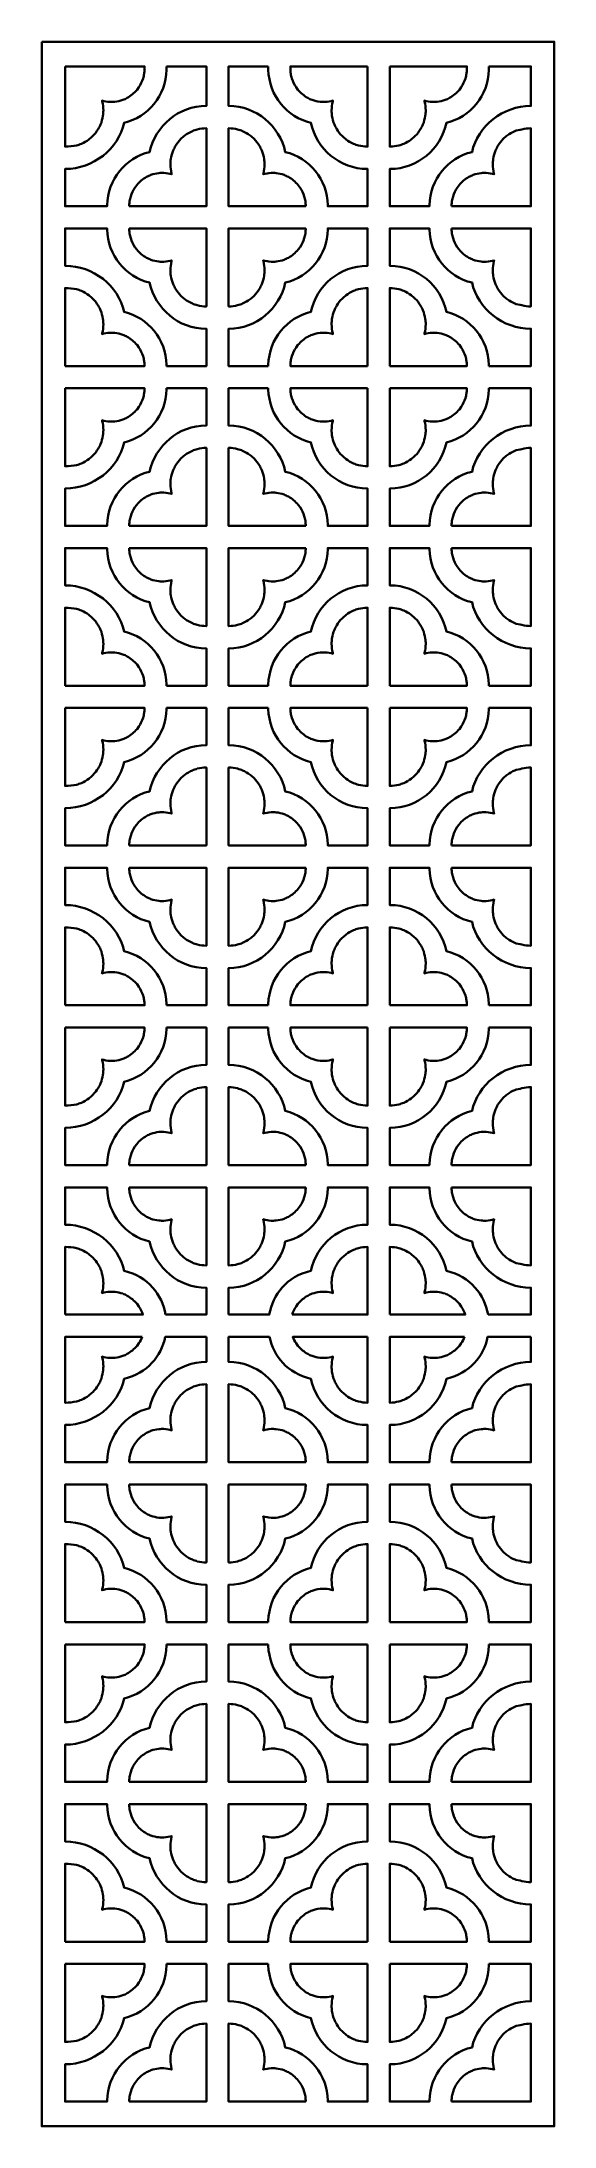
# Model space of a CAD drawing. Header units: centimetres. Extents: x -27 to -22.6, y -9 to 9.
import ezdxf

# ---------------------------------------------------------------- set-up
doc = ezdxf.new("R2010")
doc.units = ezdxf.units.CM
doc.header["$MEASUREMENT"] = 0
doc.layers.add('layer 1', color=7, linetype='Continuous')

msp = doc.modelspace()

# ---------------------------------------------------------------- linework, layer by layer
at = {"layer": 'layer 1', "color": 250, "lineweight": 30}
for points, knots in [([(-26.99914, 9.00078), (-26.99914, 9.00078), (-22.57268, 9.00078), (-22.57268, 9.00078), (-22.57268, 9.00078), (-22.57268, 9.00078), (-22.57268, -9.00021), (-22.57268, -9.00021), (-22.57268, -9.00021), (-22.57268, -9.00021), (-26.99914, -9.00021), (-26.99914, -9.00021), (-26.99914, -9.00021), (-26.99914, -9.00021), (-26.99914, 9.00078), (-26.99914, 9.00078)], [0, 0, 0, 0, 0.2, 0.2, 0.2, 0.2, 0.4, 0.4, 0.4, 0.4, 0.6, 0.6, 0.6, 0.6, 1, 1, 1, 1]), ([(-26.79655, 8.78683), (-26.79655, 8.78683), (-26.11106, 8.78683), (-26.11106, 8.78683), (-26.11106, 8.78683), (-26.11112, 8.78155), (-26.1112, 8.75702), (-26.11131, 8.75458), (-26.11131, 8.75458), (-26.11175, 8.74481), (-26.1126, 8.73499), (-26.11389, 8.72481), (-26.11389, 8.72481), (-26.11641, 8.71059), (-26.11948, 8.69717), (-26.1234, 8.68328), (-26.1234, 8.68328), (-26.13263, 8.65578), (-26.14382, 8.63237), (-26.15934, 8.60793), (-26.15934, 8.60793), (-26.15934, 8.60793), (-26.17588, 8.5856), (-26.17588, 8.5856), (-26.17588, 8.5856), (-26.20111, 8.55618), (-26.22718, 8.53439), (-26.26056, 8.51495), (-26.26056, 8.51495), (-26.27305, 8.50847), (-26.28528, 8.50287), (-26.29834, 8.49765), (-26.29834, 8.49765), (-26.32131, 8.48976), (-26.34275, 8.48479), (-26.36681, 8.48168), (-26.36681, 8.48168), (-26.38167, 8.48053), (-26.39585, 8.48018), (-26.41075, 8.48056), (-26.41075, 8.48056), (-26.43442, 8.48239), (-26.45567, 8.48611), (-26.47841, 8.49253), (-26.47841, 8.49253), (-26.47767, 8.49004), (-26.47693, 8.48754), (-26.47622, 8.48501), (-26.47622, 8.48501), (-26.47017, 8.4586), (-26.46718, 8.43427), (-26.4665, 8.40717), (-26.4665, 8.40717), (-26.4669, 8.39102), (-26.46804, 8.37567), (-26.47007, 8.35963), (-26.47007, 8.35963), (-26.47468, 8.33366), (-26.48114, 8.31061), (-26.49075, 8.28606), (-26.49075, 8.28606), (-26.49702, 8.27207), (-26.50366, 8.25901), (-26.51124, 8.2457), (-26.51124, 8.2457), (-26.52511, 8.22387), (-26.53963, 8.20521), (-26.55734, 8.18644), (-26.55734, 8.18644), (-26.56831, 8.17586), (-26.57929, 8.16624), (-26.59121, 8.15677), (-26.59121, 8.15677), (-26.61215, 8.1417), (-26.63248, 8.12986), (-26.6559, 8.11913), (-26.6559, 8.11913), (-26.67014, 8.11343), (-26.68399, 8.10869), (-26.69871, 8.10444), (-26.69871, 8.10444), (-26.72484, 8.09832), (-26.76765, 8.0953), (-26.79445, 8.09461), (-26.79445, 8.09461), (-26.79466, 8.09462), (-26.79548, 8.09463), (-26.79655, 8.09463), (-26.79655, 8.09463), (-26.79655, 8.09463), (-26.79655, 8.78683), (-26.79655, 8.78683)], [0, 0, 0, 0, 0.04166667, 0.04166667, 0.04166667, 0.04166667, 0.08333333, 0.08333333, 0.08333333, 0.08333333, 0.125, 0.125, 0.125, 0.125, 0.16666667, 0.16666667, 0.16666667, 0.16666667, 0.20833333, 0.20833333, 0.20833333, 0.20833333, 0.25, 0.25, 0.25, 0.25, 0.29166667, 0.29166667, 0.29166667, 0.29166667, 0.33333333, 0.33333333, 0.33333333, 0.33333333, 0.375, 0.375, 0.375, 0.375, 0.41666667, 0.41666667, 0.41666667, 0.41666667, 0.45833333, 0.45833333, 0.45833333, 0.45833333, 0.5, 0.5, 0.5, 0.5, 0.54166667, 0.54166667, 0.54166667, 0.54166667, 0.58333333, 0.58333333, 0.58333333, 0.58333333, 0.625, 0.625, 0.625, 0.625, 0.66666667, 0.66666667, 0.66666667, 0.66666667, 0.70833333, 0.70833333, 0.70833333, 0.70833333, 0.75, 0.75, 0.75, 0.75, 0.79166667, 0.79166667, 0.79166667, 0.79166667, 0.83333333, 0.83333333, 0.83333333, 0.83333333, 0.875, 0.875, 0.875, 0.875, 0.91666667, 0.91666667, 0.91666667, 0.91666667, 1, 1, 1, 1]), ([(-25.92025, 8.78683), (-25.92025, 8.78683), (-25.57639, 8.78683), (-25.57639, 8.78683), (-25.57639, 8.78683), (-25.57639, 8.78683), (-25.57639, 8.44594), (-25.57639, 8.44594), (-25.57639, 8.44594), (-25.57758, 8.44594), (-25.57837, 8.44595), (-25.5785, 8.44595), (-25.5785, 8.44595), (-25.81745, 8.44595), (-26.01811, 8.27486), (-26.0668, 8.04768), (-26.0668, 8.04768), (-26.27417, 7.99842), (-26.43001, 7.81138), (-26.43392, 7.58801), (-26.43392, 7.58801), (-26.43394, 7.58693), (-26.43396, 7.58372), (-26.43397, 7.58018), (-26.43397, 7.58018), (-26.43397, 7.58018), (-26.79655, 7.58018), (-26.79655, 7.58018), (-26.79655, 7.58018), (-26.79655, 7.58018), (-26.79655, 7.90217), (-26.79655, 7.90217), (-26.79655, 7.90217), (-26.79548, 7.90217), (-26.79466, 7.90217), (-26.79445, 7.90217), (-26.79445, 7.90217), (-26.5555, 7.90217), (-26.3361, 8.07326), (-26.28742, 8.30043), (-26.28742, 8.30043), (-26.08091, 8.34948), (-25.92551, 8.53516), (-25.92035, 8.75728), (-25.92035, 8.75728), (-25.92031, 8.75906), (-25.92028, 8.78242), (-25.92025, 8.78683)], [0, 0, 0, 0, 0.07692308, 0.07692308, 0.07692308, 0.07692308, 0.15384615, 0.15384615, 0.15384615, 0.15384615, 0.23076923, 0.23076923, 0.23076923, 0.23076923, 0.30769231, 0.30769231, 0.30769231, 0.30769231, 0.38461538, 0.38461538, 0.38461538, 0.38461538, 0.46153846, 0.46153846, 0.46153846, 0.46153846, 0.53846154, 0.53846154, 0.53846154, 0.53846154, 0.61538462, 0.61538462, 0.61538462, 0.61538462, 0.69230769, 0.69230769, 0.69230769, 0.69230769, 0.76923077, 0.76923077, 0.76923077, 0.76923077, 0.84615385, 0.84615385, 0.84615385, 0.84615385, 1, 1, 1, 1]), ([(-25.04221, 8.78683), (-25.04221, 8.78683), (-25.38497, 8.78683), (-25.38497, 8.78683), (-25.38497, 8.78683), (-25.38497, 8.78683), (-25.38497, 8.44594), (-25.38497, 8.44594), (-25.38497, 8.44594), (-25.38441, 8.44595), (-25.38405, 8.44595), (-25.38396, 8.44595), (-25.38396, 8.44595), (-25.14501, 8.44595), (-24.94435, 8.27486), (-24.89567, 8.04768), (-24.89567, 8.04768), (-24.68829, 7.99842), (-24.53245, 7.81138), (-24.52854, 7.58801), (-24.52854, 7.58801), (-24.52852, 7.58693), (-24.5285, 7.58372), (-24.52849, 7.58018), (-24.52849, 7.58018), (-24.52849, 7.58018), (-24.18465, 7.58018), (-24.18465, 7.58018), (-24.18465, 7.58018), (-24.18465, 7.58018), (-24.18465, 7.90217), (-24.18465, 7.90217), (-24.18465, 7.90217), (-24.18572, 7.90217), (-24.18654, 7.90217), (-24.18675, 7.90217), (-24.18675, 7.90217), (-24.4257, 7.90217), (-24.62636, 8.07326), (-24.67505, 8.30043), (-24.67505, 8.30043), (-24.88155, 8.34948), (-25.03696, 8.53516), (-25.04211, 8.75728), (-25.04211, 8.75728), (-25.04216, 8.75906), (-25.04219, 8.78242), (-25.04221, 8.78683)], [0, 0, 0, 0, 0.07692308, 0.07692308, 0.07692308, 0.07692308, 0.15384615, 0.15384615, 0.15384615, 0.15384615, 0.23076923, 0.23076923, 0.23076923, 0.23076923, 0.30769231, 0.30769231, 0.30769231, 0.30769231, 0.38461538, 0.38461538, 0.38461538, 0.38461538, 0.46153846, 0.46153846, 0.46153846, 0.46153846, 0.53846154, 0.53846154, 0.53846154, 0.53846154, 0.61538462, 0.61538462, 0.61538462, 0.61538462, 0.69230769, 0.69230769, 0.69230769, 0.69230769, 0.76923077, 0.76923077, 0.76923077, 0.76923077, 0.84615385, 0.84615385, 0.84615385, 0.84615385, 1, 1, 1, 1]), ([(-24.18465, 8.78683), (-24.18465, 8.78683), (-24.8514, 8.78683), (-24.8514, 8.78683), (-24.8514, 8.78683), (-24.85134, 8.78155), (-24.85126, 8.75702), (-24.85115, 8.75458), (-24.85115, 8.75458), (-24.85072, 8.74481), (-24.84986, 8.73499), (-24.84858, 8.72481), (-24.84858, 8.72481), (-24.84605, 8.71059), (-24.84298, 8.69717), (-24.83907, 8.68328), (-24.83907, 8.68328), (-24.82983, 8.65578), (-24.81864, 8.63237), (-24.80312, 8.60793), (-24.80312, 8.60793), (-24.80312, 8.60793), (-24.78658, 8.5856), (-24.78658, 8.5856), (-24.78658, 8.5856), (-24.76135, 8.55618), (-24.73528, 8.53439), (-24.70191, 8.51495), (-24.70191, 8.51495), (-24.68941, 8.50847), (-24.67718, 8.50287), (-24.66413, 8.49765), (-24.66413, 8.49765), (-24.64115, 8.48976), (-24.61971, 8.48479), (-24.59565, 8.48168), (-24.59565, 8.48168), (-24.58079, 8.48053), (-24.56661, 8.48018), (-24.55171, 8.48056), (-24.55171, 8.48056), (-24.52804, 8.48239), (-24.50679, 8.48611), (-24.48405, 8.49253), (-24.48405, 8.49253), (-24.4848, 8.49004), (-24.48553, 8.48754), (-24.48624, 8.48501), (-24.48624, 8.48501), (-24.49229, 8.4586), (-24.49529, 8.43427), (-24.49597, 8.40717), (-24.49597, 8.40717), (-24.49556, 8.39102), (-24.49442, 8.37567), (-24.4924, 8.35963), (-24.4924, 8.35963), (-24.48778, 8.33366), (-24.48132, 8.31061), (-24.47171, 8.28606), (-24.47171, 8.28606), (-24.46544, 8.27207), (-24.45881, 8.25901), (-24.45122, 8.2457), (-24.45122, 8.2457), (-24.43735, 8.22387), (-24.42284, 8.20521), (-24.40512, 8.18644), (-24.40512, 8.18644), (-24.39415, 8.17586), (-24.38317, 8.16624), (-24.37126, 8.15677), (-24.37126, 8.15677), (-24.35031, 8.1417), (-24.32998, 8.12986), (-24.30657, 8.11913), (-24.30657, 8.11913), (-24.29232, 8.11343), (-24.27848, 8.10869), (-24.26375, 8.10444), (-24.26375, 8.10444), (-24.23763, 8.09832), (-24.21355, 8.0953), (-24.18675, 8.09461), (-24.18675, 8.09461), (-24.18654, 8.09462), (-24.18572, 8.09463), (-24.18465, 8.09463), (-24.18465, 8.09463), (-24.18465, 8.09463), (-24.18465, 8.78683), (-24.18465, 8.78683)], [0, 0, 0, 0, 0.04166667, 0.04166667, 0.04166667, 0.04166667, 0.08333333, 0.08333333, 0.08333333, 0.08333333, 0.125, 0.125, 0.125, 0.125, 0.16666667, 0.16666667, 0.16666667, 0.16666667, 0.20833333, 0.20833333, 0.20833333, 0.20833333, 0.25, 0.25, 0.25, 0.25, 0.29166667, 0.29166667, 0.29166667, 0.29166667, 0.33333333, 0.33333333, 0.33333333, 0.33333333, 0.375, 0.375, 0.375, 0.375, 0.41666667, 0.41666667, 0.41666667, 0.41666667, 0.45833333, 0.45833333, 0.45833333, 0.45833333, 0.5, 0.5, 0.5, 0.5, 0.54166667, 0.54166667, 0.54166667, 0.54166667, 0.58333333, 0.58333333, 0.58333333, 0.58333333, 0.625, 0.625, 0.625, 0.625, 0.66666667, 0.66666667, 0.66666667, 0.66666667, 0.70833333, 0.70833333, 0.70833333, 0.70833333, 0.75, 0.75, 0.75, 0.75, 0.79166667, 0.79166667, 0.79166667, 0.79166667, 0.83333333, 0.83333333, 0.83333333, 0.83333333, 0.875, 0.875, 0.875, 0.875, 0.91666667, 0.91666667, 0.91666667, 0.91666667, 1, 1, 1, 1]), ([(-23.99432, 8.78683), (-23.99432, 8.78683), (-23.32757, 8.78683), (-23.32757, 8.78683), (-23.32757, 8.78683), (-23.32763, 8.78155), (-23.32771, 8.75702), (-23.32782, 8.75458), (-23.32782, 8.75458), (-23.32826, 8.74481), (-23.32911, 8.73499), (-23.3304, 8.72481), (-23.3304, 8.72481), (-23.33292, 8.71059), (-23.33599, 8.69717), (-23.33991, 8.68328), (-23.33991, 8.68328), (-23.34915, 8.65578), (-23.36033, 8.63237), (-23.37585, 8.60793), (-23.37585, 8.60793), (-23.37585, 8.60793), (-23.39239, 8.5856), (-23.39239, 8.5856), (-23.39239, 8.5856), (-23.41762, 8.55618), (-23.44369, 8.53439), (-23.47707, 8.51495), (-23.47707, 8.51495), (-23.48956, 8.50847), (-23.50179, 8.50287), (-23.51485, 8.49765), (-23.51485, 8.49765), (-23.53782, 8.48976), (-23.55926, 8.48479), (-23.58332, 8.48168), (-23.58332, 8.48168), (-23.59819, 8.48053), (-23.61236, 8.48018), (-23.62726, 8.48056), (-23.62726, 8.48056), (-23.65093, 8.48239), (-23.67218, 8.48611), (-23.69492, 8.49253), (-23.69492, 8.49253), (-23.69418, 8.49004), (-23.69344, 8.48754), (-23.69273, 8.48501), (-23.69273, 8.48501), (-23.68668, 8.4586), (-23.68369, 8.43427), (-23.68301, 8.40717), (-23.68301, 8.40717), (-23.68341, 8.39102), (-23.68455, 8.37567), (-23.68658, 8.35963), (-23.68658, 8.35963), (-23.69119, 8.33366), (-23.69765, 8.31061), (-23.70726, 8.28606), (-23.70726, 8.28606), (-23.71353, 8.27207), (-23.72017, 8.25901), (-23.72775, 8.2457), (-23.72775, 8.2457), (-23.74162, 8.22387), (-23.75614, 8.20521), (-23.77385, 8.18644), (-23.77385, 8.18644), (-23.78482, 8.17586), (-23.7958, 8.16624), (-23.80772, 8.15677), (-23.80772, 8.15677), (-23.82866, 8.1417), (-23.84899, 8.12986), (-23.87241, 8.11913), (-23.87241, 8.11913), (-23.88665, 8.11343), (-23.9005, 8.10869), (-23.91522, 8.10444), (-23.91522, 8.10444), (-23.94135, 8.09832), (-23.96542, 8.0953), (-23.99222, 8.09461), (-23.99222, 8.09461), (-23.99243, 8.09462), (-23.99326, 8.09463), (-23.99432, 8.09463), (-23.99432, 8.09463), (-23.99432, 8.09463), (-23.99432, 8.78683), (-23.99432, 8.78683)], [0, 0, 0, 0, 0.04166667, 0.04166667, 0.04166667, 0.04166667, 0.08333333, 0.08333333, 0.08333333, 0.08333333, 0.125, 0.125, 0.125, 0.125, 0.16666667, 0.16666667, 0.16666667, 0.16666667, 0.20833333, 0.20833333, 0.20833333, 0.20833333, 0.25, 0.25, 0.25, 0.25, 0.29166667, 0.29166667, 0.29166667, 0.29166667, 0.33333333, 0.33333333, 0.33333333, 0.33333333, 0.375, 0.375, 0.375, 0.375, 0.41666667, 0.41666667, 0.41666667, 0.41666667, 0.45833333, 0.45833333, 0.45833333, 0.45833333, 0.5, 0.5, 0.5, 0.5, 0.54166667, 0.54166667, 0.54166667, 0.54166667, 0.58333333, 0.58333333, 0.58333333, 0.58333333, 0.625, 0.625, 0.625, 0.625, 0.66666667, 0.66666667, 0.66666667, 0.66666667, 0.70833333, 0.70833333, 0.70833333, 0.70833333, 0.75, 0.75, 0.75, 0.75, 0.79166667, 0.79166667, 0.79166667, 0.79166667, 0.83333333, 0.83333333, 0.83333333, 0.83333333, 0.875, 0.875, 0.875, 0.875, 0.91666667, 0.91666667, 0.91666667, 0.91666667, 1, 1, 1, 1]), ([(-23.13676, 8.78683), (-23.13676, 8.78683), (-22.77526, 8.78683), (-22.77526, 8.78683), (-22.77526, 8.78683), (-22.77526, 8.78683), (-22.77526, 8.44594), (-22.77526, 8.44594), (-22.77526, 8.44594), (-22.77583, 8.44595), (-22.77618, 8.44595), (-22.77627, 8.44595), (-22.77627, 8.44595), (-23.01523, 8.44595), (-23.23462, 8.27486), (-23.28331, 8.04768), (-23.28331, 8.04768), (-23.49068, 7.99842), (-23.64652, 7.81138), (-23.65043, 7.58801), (-23.65043, 7.58801), (-23.65045, 7.58693), (-23.65047, 7.58372), (-23.65048, 7.58018), (-23.65048, 7.58018), (-23.65048, 7.58018), (-23.99432, 7.58018), (-23.99432, 7.58018), (-23.99432, 7.58018), (-23.99432, 7.58018), (-23.99432, 7.90217), (-23.99432, 7.90217), (-23.99432, 7.90217), (-23.99325, 7.90217), (-23.99243, 7.90217), (-23.99222, 7.90217), (-23.99222, 7.90217), (-23.75327, 7.90217), (-23.55261, 8.07326), (-23.50393, 8.30043), (-23.50393, 8.30043), (-23.29742, 8.34948), (-23.14202, 8.53516), (-23.13686, 8.75728), (-23.13686, 8.75728), (-23.13682, 8.75906), (-23.13679, 8.78242), (-23.13676, 8.78683)], [0, 0, 0, 0, 0.07692308, 0.07692308, 0.07692308, 0.07692308, 0.15384615, 0.15384615, 0.15384615, 0.15384615, 0.23076923, 0.23076923, 0.23076923, 0.23076923, 0.30769231, 0.30769231, 0.30769231, 0.30769231, 0.38461538, 0.38461538, 0.38461538, 0.38461538, 0.46153846, 0.46153846, 0.46153846, 0.46153846, 0.53846154, 0.53846154, 0.53846154, 0.53846154, 0.61538462, 0.61538462, 0.61538462, 0.61538462, 0.69230769, 0.69230769, 0.69230769, 0.69230769, 0.76923077, 0.76923077, 0.76923077, 0.76923077, 0.84615385, 0.84615385, 0.84615385, 0.84615385, 1, 1, 1, 1]), ([(-26.24316, 7.58018), (-26.24313, 7.58474), (-26.24307, 7.58917), (-26.24301, 7.59087), (-26.24301, 7.59087), (-26.24262, 7.60152), (-26.24173, 7.6122), (-26.24032, 7.6233), (-26.24032, 7.6233), (-26.2378, 7.63752), (-26.23473, 7.65094), (-26.23081, 7.66484), (-26.23081, 7.66484), (-26.22158, 7.69233), (-26.21039, 7.71574), (-26.19487, 7.74018), (-26.19487, 7.74018), (-26.19487, 7.74018), (-26.17833, 7.76251), (-26.17833, 7.76251), (-26.17833, 7.76251), (-26.1531, 7.79193), (-26.12703, 7.81372), (-26.09365, 7.83316), (-26.09365, 7.83316), (-26.08116, 7.83964), (-26.06893, 7.84524), (-26.05587, 7.85046), (-26.05587, 7.85046), (-26.0329, 7.85835), (-26.01146, 7.86332), (-25.9874, 7.86643), (-25.9874, 7.86643), (-25.97254, 7.86758), (-25.95836, 7.86793), (-25.94346, 7.86755), (-25.94346, 7.86755), (-25.91979, 7.86572), (-25.89854, 7.862), (-25.8758, 7.85559), (-25.8758, 7.85559), (-25.87655, 7.85807), (-25.87728, 7.86058), (-25.87799, 7.8631), (-25.87799, 7.8631), (-25.88404, 7.88951), (-25.88703, 7.91384), (-25.88772, 7.94094), (-25.88772, 7.94094), (-25.88731, 7.95709), (-25.88617, 7.97244), (-25.88415, 7.98848), (-25.88415, 7.98848), (-25.87953, 8.01446), (-25.87307, 8.0375), (-25.86346, 8.06205), (-25.86346, 8.06205), (-25.85719, 8.07604), (-25.85056, 8.08911), (-25.84297, 8.10242), (-25.84297, 8.10242), (-25.8291, 8.12424), (-25.81459, 8.1429), (-25.79687, 8.16167), (-25.79687, 8.16167), (-25.7859, 8.17225), (-25.77492, 8.18187), (-25.763, 8.19134), (-25.763, 8.19134), (-25.74206, 8.20642), (-25.72173, 8.21826), (-25.69831, 8.22899), (-25.69831, 8.22899), (-25.68407, 8.23468), (-25.67022, 8.23943), (-25.6555, 8.24367), (-25.6555, 8.24367), (-25.62938, 8.24979), (-25.6053, 8.25281), (-25.5785, 8.2535), (-25.5785, 8.2535), (-25.57837, 8.2535), (-25.57759, 8.25349), (-25.57639, 8.25349), (-25.57639, 8.25349), (-25.57639, 8.25349), (-25.57639, 7.58018), (-25.57639, 7.58018), (-25.57639, 7.58018), (-25.57639, 7.58018), (-26.24316, 7.58018), (-26.24316, 7.58018)], [0, 0, 0, 0, 0.04166667, 0.04166667, 0.04166667, 0.04166667, 0.08333333, 0.08333333, 0.08333333, 0.08333333, 0.125, 0.125, 0.125, 0.125, 0.16666667, 0.16666667, 0.16666667, 0.16666667, 0.20833333, 0.20833333, 0.20833333, 0.20833333, 0.25, 0.25, 0.25, 0.25, 0.29166667, 0.29166667, 0.29166667, 0.29166667, 0.33333333, 0.33333333, 0.33333333, 0.33333333, 0.375, 0.375, 0.375, 0.375, 0.41666667, 0.41666667, 0.41666667, 0.41666667, 0.45833333, 0.45833333, 0.45833333, 0.45833333, 0.5, 0.5, 0.5, 0.5, 0.54166667, 0.54166667, 0.54166667, 0.54166667, 0.58333333, 0.58333333, 0.58333333, 0.58333333, 0.625, 0.625, 0.625, 0.625, 0.66666667, 0.66666667, 0.66666667, 0.66666667, 0.70833333, 0.70833333, 0.70833333, 0.70833333, 0.75, 0.75, 0.75, 0.75, 0.79166667, 0.79166667, 0.79166667, 0.79166667, 0.83333333, 0.83333333, 0.83333333, 0.83333333, 0.875, 0.875, 0.875, 0.875, 0.91666667, 0.91666667, 0.91666667, 0.91666667, 1, 1, 1, 1]), ([(-24.7193, 7.58018), (-24.71934, 7.58474), (-24.71939, 7.58917), (-24.71945, 7.59087), (-24.71945, 7.59087), (-24.71984, 7.60152), (-24.72074, 7.6122), (-24.72214, 7.6233), (-24.72214, 7.6233), (-24.72466, 7.63752), (-24.72773, 7.65094), (-24.73165, 7.66484), (-24.73165, 7.66484), (-24.74089, 7.69233), (-24.75207, 7.71574), (-24.76759, 7.74018), (-24.76759, 7.74018), (-24.76759, 7.74018), (-24.78413, 7.76251), (-24.78413, 7.76251), (-24.78413, 7.76251), (-24.80936, 7.79193), (-24.83543, 7.81372), (-24.86881, 7.83316), (-24.86881, 7.83316), (-24.8813, 7.83964), (-24.89353, 7.84524), (-24.90659, 7.85046), (-24.90659, 7.85046), (-24.92956, 7.85835), (-24.951, 7.86332), (-24.97506, 7.86643), (-24.97506, 7.86643), (-24.98992, 7.86758), (-25.0041, 7.86793), (-25.019, 7.86755), (-25.019, 7.86755), (-25.04267, 7.86572), (-25.06392, 7.862), (-25.08666, 7.85559), (-25.08666, 7.85559), (-25.08592, 7.85807), (-25.08519, 7.86058), (-25.08447, 7.8631), (-25.08447, 7.8631), (-25.07842, 7.88951), (-25.07543, 7.91384), (-25.07475, 7.94094), (-25.07475, 7.94094), (-25.07515, 7.95709), (-25.07629, 7.97244), (-25.07832, 7.98848), (-25.07832, 7.98848), (-25.08293, 8.01446), (-25.08939, 8.0375), (-25.099, 8.06205), (-25.099, 8.06205), (-25.10527, 8.07604), (-25.11191, 8.08911), (-25.11949, 8.10242), (-25.11949, 8.10242), (-25.13336, 8.12424), (-25.14788, 8.1429), (-25.16559, 8.16167), (-25.16559, 8.16167), (-25.17656, 8.17225), (-25.18754, 8.18187), (-25.19946, 8.19134), (-25.19946, 8.19134), (-25.2204, 8.20642), (-25.24073, 8.21826), (-25.26415, 8.22899), (-25.26415, 8.22899), (-25.27839, 8.23468), (-25.29224, 8.23943), (-25.30696, 8.24367), (-25.30696, 8.24367), (-25.33309, 8.24979), (-25.35716, 8.25281), (-25.38396, 8.2535), (-25.38396, 8.2535), (-25.38405, 8.2535), (-25.38441, 8.25349), (-25.38497, 8.25349), (-25.38497, 8.25349), (-25.38497, 8.25349), (-25.38497, 7.58018), (-25.38497, 7.58018), (-25.38497, 7.58018), (-25.38497, 7.58018), (-24.7193, 7.58018), (-24.7193, 7.58018)], [0, 0, 0, 0, 0.04166667, 0.04166667, 0.04166667, 0.04166667, 0.08333333, 0.08333333, 0.08333333, 0.08333333, 0.125, 0.125, 0.125, 0.125, 0.16666667, 0.16666667, 0.16666667, 0.16666667, 0.20833333, 0.20833333, 0.20833333, 0.20833333, 0.25, 0.25, 0.25, 0.25, 0.29166667, 0.29166667, 0.29166667, 0.29166667, 0.33333333, 0.33333333, 0.33333333, 0.33333333, 0.375, 0.375, 0.375, 0.375, 0.41666667, 0.41666667, 0.41666667, 0.41666667, 0.45833333, 0.45833333, 0.45833333, 0.45833333, 0.5, 0.5, 0.5, 0.5, 0.54166667, 0.54166667, 0.54166667, 0.54166667, 0.58333333, 0.58333333, 0.58333333, 0.58333333, 0.625, 0.625, 0.625, 0.625, 0.66666667, 0.66666667, 0.66666667, 0.66666667, 0.70833333, 0.70833333, 0.70833333, 0.70833333, 0.75, 0.75, 0.75, 0.75, 0.79166667, 0.79166667, 0.79166667, 0.79166667, 0.83333333, 0.83333333, 0.83333333, 0.83333333, 0.875, 0.875, 0.875, 0.875, 0.91666667, 0.91666667, 0.91666667, 0.91666667, 1, 1, 1, 1]), ([(-23.45967, 7.58018), (-23.45964, 7.58474), (-23.45959, 7.58917), (-23.45952, 7.59087), (-23.45952, 7.59087), (-23.45913, 7.60152), (-23.45824, 7.6122), (-23.45684, 7.6233), (-23.45684, 7.6233), (-23.45431, 7.63752), (-23.45124, 7.65094), (-23.44733, 7.66484), (-23.44733, 7.66484), (-23.43809, 7.69233), (-23.4269, 7.71574), (-23.41138, 7.74018), (-23.41138, 7.74018), (-23.41138, 7.74018), (-23.39484, 7.76251), (-23.39484, 7.76251), (-23.39484, 7.76251), (-23.36961, 7.79193), (-23.34354, 7.81372), (-23.31017, 7.83316), (-23.31017, 7.83316), (-23.29767, 7.83964), (-23.28544, 7.84524), (-23.27239, 7.85046), (-23.27239, 7.85046), (-23.24941, 7.85835), (-23.22797, 7.86332), (-23.20391, 7.86643), (-23.20391, 7.86643), (-23.18905, 7.86758), (-23.17487, 7.86793), (-23.15997, 7.86755), (-23.15997, 7.86755), (-23.1363, 7.86572), (-23.11505, 7.862), (-23.09231, 7.85559), (-23.09231, 7.85559), (-23.09306, 7.85807), (-23.09379, 7.86058), (-23.0945, 7.8631), (-23.0945, 7.8631), (-23.10055, 7.88951), (-23.10355, 7.91384), (-23.10423, 7.94094), (-23.10423, 7.94094), (-23.10382, 7.95709), (-23.10268, 7.97244), (-23.10066, 7.98848), (-23.10066, 7.98848), (-23.09604, 8.01446), (-23.08958, 8.0375), (-23.07997, 8.06205), (-23.07997, 8.06205), (-23.0737, 8.07604), (-23.06707, 8.08911), (-23.05948, 8.10242), (-23.05948, 8.10242), (-23.04561, 8.12424), (-23.0311, 8.1429), (-23.01338, 8.16167), (-23.01338, 8.16167), (-23.00241, 8.17225), (-22.99143, 8.18187), (-22.97952, 8.19134), (-22.97952, 8.19134), (-22.95857, 8.20642), (-22.93824, 8.21826), (-22.91483, 8.22899), (-22.91483, 8.22899), (-22.90058, 8.23468), (-22.868, 8.23943), (-22.85327, 8.24367), (-22.85327, 8.24367), (-22.82715, 8.24979), (-22.80307, 8.25281), (-22.77627, 8.2535), (-22.77627, 8.2535), (-22.77619, 8.2535), (-22.77583, 8.25349), (-22.77526, 8.25349), (-22.77526, 8.25349), (-22.77526, 8.25349), (-22.77526, 7.58018), (-22.77526, 7.58018), (-22.77526, 7.58018), (-22.77526, 7.58018), (-23.45967, 7.58018), (-23.45967, 7.58018)], [0, 0, 0, 0, 0.04166667, 0.04166667, 0.04166667, 0.04166667, 0.08333333, 0.08333333, 0.08333333, 0.08333333, 0.125, 0.125, 0.125, 0.125, 0.16666667, 0.16666667, 0.16666667, 0.16666667, 0.20833333, 0.20833333, 0.20833333, 0.20833333, 0.25, 0.25, 0.25, 0.25, 0.29166667, 0.29166667, 0.29166667, 0.29166667, 0.33333333, 0.33333333, 0.33333333, 0.33333333, 0.375, 0.375, 0.375, 0.375, 0.41666667, 0.41666667, 0.41666667, 0.41666667, 0.45833333, 0.45833333, 0.45833333, 0.45833333, 0.5, 0.5, 0.5, 0.5, 0.54166667, 0.54166667, 0.54166667, 0.54166667, 0.58333333, 0.58333333, 0.58333333, 0.58333333, 0.625, 0.625, 0.625, 0.625, 0.66666667, 0.66666667, 0.66666667, 0.66666667, 0.70833333, 0.70833333, 0.70833333, 0.70833333, 0.75, 0.75, 0.75, 0.75, 0.79166667, 0.79166667, 0.79166667, 0.79166667, 0.83333333, 0.83333333, 0.83333333, 0.83333333, 0.875, 0.875, 0.875, 0.875, 0.91666667, 0.91666667, 0.91666667, 0.91666667, 1, 1, 1, 1]), ([(-25.92025, 6.20009), (-25.92025, 6.20009), (-25.57639, 6.20009), (-25.57639, 6.20009), (-25.57639, 6.20009), (-25.57639, 6.20009), (-25.57639, 6.52204), (-25.57639, 6.52204), (-25.57639, 6.52204), (-25.57758, 6.52204), (-25.57837, 6.52203), (-25.5785, 6.52203), (-25.5785, 6.52203), (-25.81745, 6.52203), (-26.01811, 6.69312), (-26.0668, 6.9203), (-26.0668, 6.9203), (-26.27417, 6.96956), (-26.43001, 7.1566), (-26.43392, 7.37996), (-26.43392, 7.37996), (-26.43394, 7.38105), (-26.43396, 7.38426), (-26.43397, 7.3878), (-26.43397, 7.3878), (-26.43397, 7.3878), (-26.79655, 7.3878), (-26.79655, 7.3878), (-26.79655, 7.3878), (-26.79655, 7.3878), (-26.79655, 7.06581), (-26.79655, 7.06581), (-26.79655, 7.06581), (-26.79548, 7.06581), (-26.79466, 7.06581), (-26.79445, 7.06581), (-26.79445, 7.06581), (-26.5555, 7.06581), (-26.3361, 6.89472), (-26.28742, 6.66755), (-26.28742, 6.66755), (-26.08091, 6.6185), (-25.92551, 6.43282), (-25.92035, 6.2107), (-25.92035, 6.2107), (-25.92031, 6.20892), (-25.92028, 6.2045), (-25.92025, 6.20009)], [0, 0, 0, 0, 0.07692308, 0.07692308, 0.07692308, 0.07692308, 0.15384615, 0.15384615, 0.15384615, 0.15384615, 0.23076923, 0.23076923, 0.23076923, 0.23076923, 0.30769231, 0.30769231, 0.30769231, 0.30769231, 0.38461538, 0.38461538, 0.38461538, 0.38461538, 0.46153846, 0.46153846, 0.46153846, 0.46153846, 0.53846154, 0.53846154, 0.53846154, 0.53846154, 0.61538462, 0.61538462, 0.61538462, 0.61538462, 0.69230769, 0.69230769, 0.69230769, 0.69230769, 0.76923077, 0.76923077, 0.76923077, 0.76923077, 0.84615385, 0.84615385, 0.84615385, 0.84615385, 1, 1, 1, 1]), ([(-26.24316, 7.3878), (-26.24313, 7.38324), (-26.24307, 7.37881), (-26.24301, 7.37711), (-26.24301, 7.37711), (-26.24262, 7.36646), (-26.24173, 7.35578), (-26.24032, 7.34468), (-26.24032, 7.34468), (-26.2378, 7.33046), (-26.23473, 7.31704), (-26.23081, 7.30314), (-26.23081, 7.30314), (-26.22158, 7.27565), (-26.21039, 7.25224), (-26.19487, 7.2278), (-26.19487, 7.2278), (-26.19487, 7.2278), (-26.17833, 7.20547), (-26.17833, 7.20547), (-26.17833, 7.20547), (-26.1531, 7.17605), (-26.12703, 7.15426), (-26.09365, 7.13482), (-26.09365, 7.13482), (-26.08116, 7.12834), (-26.06893, 7.12274), (-26.05587, 7.11752), (-26.05587, 7.11752), (-26.0329, 7.10963), (-26.01146, 7.10466), (-25.9874, 7.10155), (-25.9874, 7.10155), (-25.97254, 7.1004), (-25.95836, 7.10005), (-25.94346, 7.10043), (-25.94346, 7.10043), (-25.91979, 7.10226), (-25.89854, 7.10598), (-25.8758, 7.11239), (-25.8758, 7.11239), (-25.87655, 7.10991), (-25.87728, 7.1074), (-25.87799, 7.10488), (-25.87799, 7.10488), (-25.88404, 7.07847), (-25.88703, 7.05414), (-25.88772, 7.02704), (-25.88772, 7.02704), (-25.88731, 7.01089), (-25.88617, 6.99554), (-25.88415, 6.9795), (-25.88415, 6.9795), (-25.87953, 6.95352), (-25.87307, 6.93048), (-25.86346, 6.90593), (-25.86346, 6.90593), (-25.85719, 6.89194), (-25.85056, 6.87887), (-25.84297, 6.86557), (-25.84297, 6.86557), (-25.8291, 6.84374), (-25.81459, 6.82508), (-25.79687, 6.80631), (-25.79687, 6.80631), (-25.7859, 6.79573), (-25.77492, 6.78611), (-25.763, 6.77664), (-25.763, 6.77664), (-25.74206, 6.76156), (-25.72173, 6.74972), (-25.69831, 6.73899), (-25.69831, 6.73899), (-25.68407, 6.7333), (-25.67022, 6.72855), (-25.6555, 6.72431), (-25.6555, 6.72431), (-25.62938, 6.71819), (-25.6053, 6.71517), (-25.5785, 6.71448), (-25.5785, 6.71448), (-25.57837, 6.71448), (-25.57759, 6.71449), (-25.57639, 6.71449), (-25.57639, 6.71449), (-25.57639, 6.71449), (-25.57639, 7.3878), (-25.57639, 7.3878), (-25.57639, 7.3878), (-25.57639, 7.3878), (-26.24316, 7.3878), (-26.24316, 7.3878)], [0, 0, 0, 0, 0.04166667, 0.04166667, 0.04166667, 0.04166667, 0.08333333, 0.08333333, 0.08333333, 0.08333333, 0.125, 0.125, 0.125, 0.125, 0.16666667, 0.16666667, 0.16666667, 0.16666667, 0.20833333, 0.20833333, 0.20833333, 0.20833333, 0.25, 0.25, 0.25, 0.25, 0.29166667, 0.29166667, 0.29166667, 0.29166667, 0.33333333, 0.33333333, 0.33333333, 0.33333333, 0.375, 0.375, 0.375, 0.375, 0.41666667, 0.41666667, 0.41666667, 0.41666667, 0.45833333, 0.45833333, 0.45833333, 0.45833333, 0.5, 0.5, 0.5, 0.5, 0.54166667, 0.54166667, 0.54166667, 0.54166667, 0.58333333, 0.58333333, 0.58333333, 0.58333333, 0.625, 0.625, 0.625, 0.625, 0.66666667, 0.66666667, 0.66666667, 0.66666667, 0.70833333, 0.70833333, 0.70833333, 0.70833333, 0.75, 0.75, 0.75, 0.75, 0.79166667, 0.79166667, 0.79166667, 0.79166667, 0.83333333, 0.83333333, 0.83333333, 0.83333333, 0.875, 0.875, 0.875, 0.875, 0.91666667, 0.91666667, 0.91666667, 0.91666667, 1, 1, 1, 1]), ([(-25.04221, 6.20009), (-25.04221, 6.20009), (-25.38497, 6.20009), (-25.38497, 6.20009), (-25.38497, 6.20009), (-25.38497, 6.20009), (-25.38497, 6.52204), (-25.38497, 6.52204), (-25.38497, 6.52204), (-25.38441, 6.52204), (-25.38405, 6.52203), (-25.38396, 6.52203), (-25.38396, 6.52203), (-25.14501, 6.52203), (-24.94435, 6.69312), (-24.89567, 6.9203), (-24.89567, 6.9203), (-24.68829, 6.96956), (-24.53245, 7.1566), (-24.52854, 7.37996), (-24.52854, 7.37996), (-24.52852, 7.38105), (-24.5285, 7.38426), (-24.52849, 7.3878), (-24.52849, 7.3878), (-24.52849, 7.3878), (-24.18465, 7.3878), (-24.18465, 7.3878), (-24.18465, 7.3878), (-24.18465, 7.3878), (-24.18465, 7.06581), (-24.18465, 7.06581), (-24.18465, 7.06581), (-24.18572, 7.06581), (-24.18654, 7.06581), (-24.18675, 7.06581), (-24.18675, 7.06581), (-24.4257, 7.06581), (-24.62636, 6.89472), (-24.67505, 6.66755), (-24.67505, 6.66755), (-24.88155, 6.6185), (-25.03696, 6.43282), (-25.04211, 6.2107), (-25.04211, 6.2107), (-25.04216, 6.20892), (-25.04219, 6.2045), (-25.04221, 6.20009)], [0, 0, 0, 0, 0.07692308, 0.07692308, 0.07692308, 0.07692308, 0.15384615, 0.15384615, 0.15384615, 0.15384615, 0.23076923, 0.23076923, 0.23076923, 0.23076923, 0.30769231, 0.30769231, 0.30769231, 0.30769231, 0.38461538, 0.38461538, 0.38461538, 0.38461538, 0.46153846, 0.46153846, 0.46153846, 0.46153846, 0.53846154, 0.53846154, 0.53846154, 0.53846154, 0.61538462, 0.61538462, 0.61538462, 0.61538462, 0.69230769, 0.69230769, 0.69230769, 0.69230769, 0.76923077, 0.76923077, 0.76923077, 0.76923077, 0.84615385, 0.84615385, 0.84615385, 0.84615385, 1, 1, 1, 1]), ([(-24.7193, 7.3878), (-24.71934, 7.38324), (-24.71939, 7.37881), (-24.71945, 7.37711), (-24.71945, 7.37711), (-24.71984, 7.36646), (-24.72074, 7.35578), (-24.72214, 7.34468), (-24.72214, 7.34468), (-24.72466, 7.33046), (-24.72773, 7.31704), (-24.73165, 7.30314), (-24.73165, 7.30314), (-24.74089, 7.27565), (-24.75207, 7.25224), (-24.76759, 7.2278), (-24.76759, 7.2278), (-24.76759, 7.2278), (-24.78413, 7.20547), (-24.78413, 7.20547), (-24.78413, 7.20547), (-24.80936, 7.17605), (-24.83543, 7.15426), (-24.86881, 7.13482), (-24.86881, 7.13482), (-24.8813, 7.12834), (-24.89353, 7.12274), (-24.90659, 7.11752), (-24.90659, 7.11752), (-24.92956, 7.10963), (-24.951, 7.10466), (-24.97506, 7.10155), (-24.97506, 7.10155), (-24.98992, 7.1004), (-25.0041, 7.10005), (-25.019, 7.10043), (-25.019, 7.10043), (-25.04267, 7.10226), (-25.06392, 7.10598), (-25.08666, 7.11239), (-25.08666, 7.11239), (-25.08592, 7.10991), (-25.08519, 7.1074), (-25.08447, 7.10488), (-25.08447, 7.10488), (-25.07842, 7.07847), (-25.07543, 7.05414), (-25.07475, 7.02704), (-25.07475, 7.02704), (-25.07515, 7.01089), (-25.07629, 6.99554), (-25.07832, 6.9795), (-25.07832, 6.9795), (-25.08293, 6.95352), (-25.08939, 6.93048), (-25.099, 6.90593), (-25.099, 6.90593), (-25.10527, 6.89194), (-25.11191, 6.87887), (-25.11949, 6.86557), (-25.11949, 6.86557), (-25.13336, 6.84374), (-25.14788, 6.82508), (-25.16559, 6.80631), (-25.16559, 6.80631), (-25.17656, 6.79573), (-25.18754, 6.78611), (-25.19946, 6.77664), (-25.19946, 6.77664), (-25.2204, 6.76156), (-25.24073, 6.74972), (-25.26415, 6.73899), (-25.26415, 6.73899), (-25.27839, 6.7333), (-25.29224, 6.72855), (-25.30696, 6.72431), (-25.30696, 6.72431), (-25.33309, 6.71819), (-25.35716, 6.71517), (-25.38396, 6.71448), (-25.38396, 6.71448), (-25.38405, 6.71448), (-25.38441, 6.71449), (-25.38497, 6.71449), (-25.38497, 6.71449), (-25.38497, 6.71449), (-25.38497, 7.3878), (-25.38497, 7.3878), (-25.38497, 7.3878), (-25.38497, 7.3878), (-24.7193, 7.3878), (-24.7193, 7.3878)], [0, 0, 0, 0, 0.04166667, 0.04166667, 0.04166667, 0.04166667, 0.08333333, 0.08333333, 0.08333333, 0.08333333, 0.125, 0.125, 0.125, 0.125, 0.16666667, 0.16666667, 0.16666667, 0.16666667, 0.20833333, 0.20833333, 0.20833333, 0.20833333, 0.25, 0.25, 0.25, 0.25, 0.29166667, 0.29166667, 0.29166667, 0.29166667, 0.33333333, 0.33333333, 0.33333333, 0.33333333, 0.375, 0.375, 0.375, 0.375, 0.41666667, 0.41666667, 0.41666667, 0.41666667, 0.45833333, 0.45833333, 0.45833333, 0.45833333, 0.5, 0.5, 0.5, 0.5, 0.54166667, 0.54166667, 0.54166667, 0.54166667, 0.58333333, 0.58333333, 0.58333333, 0.58333333, 0.625, 0.625, 0.625, 0.625, 0.66666667, 0.66666667, 0.66666667, 0.66666667, 0.70833333, 0.70833333, 0.70833333, 0.70833333, 0.75, 0.75, 0.75, 0.75, 0.79166667, 0.79166667, 0.79166667, 0.79166667, 0.83333333, 0.83333333, 0.83333333, 0.83333333, 0.875, 0.875, 0.875, 0.875, 0.91666667, 0.91666667, 0.91666667, 0.91666667, 1, 1, 1, 1]), ([(-23.13676, 6.20009), (-23.13676, 6.20009), (-22.77526, 6.20009), (-22.77526, 6.20009), (-22.77526, 6.20009), (-22.77526, 6.20009), (-22.77526, 6.52204), (-22.77526, 6.52204), (-22.77526, 6.52204), (-22.77583, 6.52204), (-22.77618, 6.52203), (-22.77627, 6.52203), (-22.77627, 6.52203), (-23.01523, 6.52203), (-23.23462, 6.69312), (-23.28331, 6.9203), (-23.28331, 6.9203), (-23.49068, 6.96956), (-23.64652, 7.1566), (-23.65043, 7.37996), (-23.65043, 7.37996), (-23.65045, 7.38105), (-23.65047, 7.38426), (-23.65048, 7.3878), (-23.65048, 7.3878), (-23.65048, 7.3878), (-23.99432, 7.3878), (-23.99432, 7.3878), (-23.99432, 7.3878), (-23.99432, 7.3878), (-23.99432, 7.06581), (-23.99432, 7.06581), (-23.99432, 7.06581), (-23.99325, 7.06581), (-23.99243, 7.06581), (-23.99222, 7.06581), (-23.99222, 7.06581), (-23.75327, 7.06581), (-23.55261, 6.89472), (-23.50393, 6.66755), (-23.50393, 6.66755), (-23.29742, 6.6185), (-23.14202, 6.43282), (-23.13686, 6.2107), (-23.13686, 6.2107), (-23.13682, 6.20892), (-23.13679, 6.2045), (-23.13676, 6.20009)], [0, 0, 0, 0, 0.07692308, 0.07692308, 0.07692308, 0.07692308, 0.15384615, 0.15384615, 0.15384615, 0.15384615, 0.23076923, 0.23076923, 0.23076923, 0.23076923, 0.30769231, 0.30769231, 0.30769231, 0.30769231, 0.38461538, 0.38461538, 0.38461538, 0.38461538, 0.46153846, 0.46153846, 0.46153846, 0.46153846, 0.53846154, 0.53846154, 0.53846154, 0.53846154, 0.61538462, 0.61538462, 0.61538462, 0.61538462, 0.69230769, 0.69230769, 0.69230769, 0.69230769, 0.76923077, 0.76923077, 0.76923077, 0.76923077, 0.84615385, 0.84615385, 0.84615385, 0.84615385, 1, 1, 1, 1]), ([(-23.45967, 7.3878), (-23.45964, 7.38324), (-23.45959, 7.37881), (-23.45952, 7.37711), (-23.45952, 7.37711), (-23.45913, 7.36646), (-23.45824, 7.35578), (-23.45684, 7.34468), (-23.45684, 7.34468), (-23.45431, 7.33046), (-23.45124, 7.31704), (-23.44733, 7.30314), (-23.44733, 7.30314), (-23.43809, 7.27565), (-23.4269, 7.25224), (-23.41138, 7.2278), (-23.41138, 7.2278), (-23.41138, 7.2278), (-23.39484, 7.20547), (-23.39484, 7.20547), (-23.39484, 7.20547), (-23.36961, 7.17605), (-23.34354, 7.15426), (-23.31017, 7.13482), (-23.31017, 7.13482), (-23.29767, 7.12834), (-23.28544, 7.12274), (-23.27239, 7.11752), (-23.27239, 7.11752), (-23.24941, 7.10963), (-23.22797, 7.10466), (-23.20391, 7.10155), (-23.20391, 7.10155), (-23.18905, 7.1004), (-23.17487, 7.10005), (-23.15997, 7.10043), (-23.15997, 7.10043), (-23.1363, 7.10226), (-23.11505, 7.10598), (-23.09231, 7.11239), (-23.09231, 7.11239), (-23.09306, 7.10991), (-23.09379, 7.1074), (-23.0945, 7.10488), (-23.0945, 7.10488), (-23.10055, 7.07847), (-23.10355, 7.05414), (-23.10423, 7.02704), (-23.10423, 7.02704), (-23.10382, 7.01089), (-23.10268, 6.99554), (-23.10066, 6.9795), (-23.10066, 6.9795), (-23.09604, 6.95352), (-23.08958, 6.93048), (-23.07997, 6.90593), (-23.07997, 6.90593), (-23.0737, 6.89194), (-23.06707, 6.87887), (-23.05948, 6.86557), (-23.05948, 6.86557), (-23.04561, 6.84374), (-23.0311, 6.82508), (-23.01338, 6.80631), (-23.01338, 6.80631), (-23.00241, 6.79573), (-22.99143, 6.78611), (-22.97952, 6.77664), (-22.97952, 6.77664), (-22.95857, 6.76156), (-22.93824, 6.74972), (-22.91483, 6.73899), (-22.91483, 6.73899), (-22.90058, 6.7333), (-22.868, 6.72855), (-22.85327, 6.72431), (-22.85327, 6.72431), (-22.82715, 6.71819), (-22.80307, 6.71517), (-22.77627, 6.71448), (-22.77627, 6.71448), (-22.77619, 6.71448), (-22.77583, 6.71449), (-22.77526, 6.71449), (-22.77526, 6.71449), (-22.77526, 6.71449), (-22.77526, 7.3878), (-22.77526, 7.3878), (-22.77526, 7.3878), (-22.77526, 7.3878), (-23.45967, 7.3878), (-23.45967, 7.3878)], [0, 0, 0, 0, 0.04166667, 0.04166667, 0.04166667, 0.04166667, 0.08333333, 0.08333333, 0.08333333, 0.08333333, 0.125, 0.125, 0.125, 0.125, 0.16666667, 0.16666667, 0.16666667, 0.16666667, 0.20833333, 0.20833333, 0.20833333, 0.20833333, 0.25, 0.25, 0.25, 0.25, 0.29166667, 0.29166667, 0.29166667, 0.29166667, 0.33333333, 0.33333333, 0.33333333, 0.33333333, 0.375, 0.375, 0.375, 0.375, 0.41666667, 0.41666667, 0.41666667, 0.41666667, 0.45833333, 0.45833333, 0.45833333, 0.45833333, 0.5, 0.5, 0.5, 0.5, 0.54166667, 0.54166667, 0.54166667, 0.54166667, 0.58333333, 0.58333333, 0.58333333, 0.58333333, 0.625, 0.625, 0.625, 0.625, 0.66666667, 0.66666667, 0.66666667, 0.66666667, 0.70833333, 0.70833333, 0.70833333, 0.70833333, 0.75, 0.75, 0.75, 0.75, 0.79166667, 0.79166667, 0.79166667, 0.79166667, 0.83333333, 0.83333333, 0.83333333, 0.83333333, 0.875, 0.875, 0.875, 0.875, 0.91666667, 0.91666667, 0.91666667, 0.91666667, 1, 1, 1, 1]), ([(-26.79655, 6.20009), (-26.79655, 6.20009), (-26.11106, 6.20009), (-26.11106, 6.20009), (-26.11106, 6.20009), (-26.11112, 6.20537), (-26.1112, 6.21096), (-26.11131, 6.2134), (-26.11131, 6.2134), (-26.11175, 6.22317), (-26.1126, 6.23299), (-26.11389, 6.24317), (-26.11389, 6.24317), (-26.11641, 6.25739), (-26.11948, 6.27081), (-26.1234, 6.2847), (-26.1234, 6.2847), (-26.13263, 6.3122), (-26.14382, 6.33561), (-26.15934, 6.36005), (-26.15934, 6.36005), (-26.15934, 6.36005), (-26.17588, 6.38238), (-26.17588, 6.38238), (-26.17588, 6.38238), (-26.20111, 6.4118), (-26.22718, 6.43359), (-26.26056, 6.45303), (-26.26056, 6.45303), (-26.27305, 6.45951), (-26.28528, 6.46511), (-26.29834, 6.47033), (-26.29834, 6.47033), (-26.32131, 6.47822), (-26.34275, 6.48319), (-26.36681, 6.4863), (-26.36681, 6.4863), (-26.38167, 6.48745), (-26.39585, 6.4878), (-26.41075, 6.48742), (-26.41075, 6.48742), (-26.43442, 6.48559), (-26.45567, 6.48187), (-26.47841, 6.47545), (-26.47841, 6.47545), (-26.47767, 6.47794), (-26.47693, 6.48044), (-26.47622, 6.48297), (-26.47622, 6.48297), (-26.47017, 6.50938), (-26.46718, 6.53371), (-26.4665, 6.56081), (-26.4665, 6.56081), (-26.4669, 6.57696), (-26.46804, 6.59231), (-26.47007, 6.60835), (-26.47007, 6.60835), (-26.47468, 6.63432), (-26.48114, 6.65737), (-26.49075, 6.68192), (-26.49075, 6.68192), (-26.49702, 6.69591), (-26.50366, 6.70897), (-26.51124, 6.72228), (-26.51124, 6.72228), (-26.52511, 6.74411), (-26.53963, 6.76277), (-26.55734, 6.78154), (-26.55734, 6.78154), (-26.56831, 6.79212), (-26.57929, 6.80174), (-26.59121, 6.81121), (-26.59121, 6.81121), (-26.61215, 6.82628), (-26.63248, 6.83812), (-26.6559, 6.84885), (-26.6559, 6.84885), (-26.67014, 6.85455), (-26.68399, 6.85929), (-26.69871, 6.86354), (-26.69871, 6.86354), (-26.72484, 6.86966), (-26.76765, 6.87268), (-26.79445, 6.87337), (-26.79445, 6.87337), (-26.79466, 6.87336), (-26.79548, 6.87336), (-26.79655, 6.87335), (-26.79655, 6.87335), (-26.79655, 6.87335), (-26.79655, 6.20009), (-26.79655, 6.20009)], [0, 0, 0, 0, 0.04166667, 0.04166667, 0.04166667, 0.04166667, 0.08333333, 0.08333333, 0.08333333, 0.08333333, 0.125, 0.125, 0.125, 0.125, 0.16666667, 0.16666667, 0.16666667, 0.16666667, 0.20833333, 0.20833333, 0.20833333, 0.20833333, 0.25, 0.25, 0.25, 0.25, 0.29166667, 0.29166667, 0.29166667, 0.29166667, 0.33333333, 0.33333333, 0.33333333, 0.33333333, 0.375, 0.375, 0.375, 0.375, 0.41666667, 0.41666667, 0.41666667, 0.41666667, 0.45833333, 0.45833333, 0.45833333, 0.45833333, 0.5, 0.5, 0.5, 0.5, 0.54166667, 0.54166667, 0.54166667, 0.54166667, 0.58333333, 0.58333333, 0.58333333, 0.58333333, 0.625, 0.625, 0.625, 0.625, 0.66666667, 0.66666667, 0.66666667, 0.66666667, 0.70833333, 0.70833333, 0.70833333, 0.70833333, 0.75, 0.75, 0.75, 0.75, 0.79166667, 0.79166667, 0.79166667, 0.79166667, 0.83333333, 0.83333333, 0.83333333, 0.83333333, 0.875, 0.875, 0.875, 0.875, 0.91666667, 0.91666667, 0.91666667, 0.91666667, 1, 1, 1, 1]), ([(-24.18465, 6.20009), (-24.18465, 6.20009), (-24.8514, 6.20009), (-24.8514, 6.20009), (-24.8514, 6.20009), (-24.85134, 6.20537), (-24.85126, 6.21096), (-24.85115, 6.2134), (-24.85115, 6.2134), (-24.85072, 6.22317), (-24.84986, 6.23299), (-24.84858, 6.24317), (-24.84858, 6.24317), (-24.84605, 6.25739), (-24.84298, 6.27081), (-24.83907, 6.2847), (-24.83907, 6.2847), (-24.82983, 6.3122), (-24.81864, 6.33561), (-24.80312, 6.36005), (-24.80312, 6.36005), (-24.80312, 6.36005), (-24.78658, 6.38238), (-24.78658, 6.38238), (-24.78658, 6.38238), (-24.76135, 6.4118), (-24.73528, 6.43359), (-24.70191, 6.45303), (-24.70191, 6.45303), (-24.68941, 6.45951), (-24.67718, 6.46511), (-24.66413, 6.47033), (-24.66413, 6.47033), (-24.64115, 6.47822), (-24.61971, 6.48319), (-24.59565, 6.4863), (-24.59565, 6.4863), (-24.58079, 6.48745), (-24.56661, 6.4878), (-24.55171, 6.48742), (-24.55171, 6.48742), (-24.52804, 6.48559), (-24.50679, 6.48187), (-24.48405, 6.47545), (-24.48405, 6.47545), (-24.4848, 6.47794), (-24.48553, 6.48044), (-24.48624, 6.48297), (-24.48624, 6.48297), (-24.49229, 6.50938), (-24.49529, 6.53371), (-24.49597, 6.56081), (-24.49597, 6.56081), (-24.49556, 6.57696), (-24.49442, 6.59231), (-24.4924, 6.60835), (-24.4924, 6.60835), (-24.48778, 6.63432), (-24.48132, 6.65737), (-24.47171, 6.68192), (-24.47171, 6.68192), (-24.46544, 6.69591), (-24.45881, 6.70897), (-24.45122, 6.72228), (-24.45122, 6.72228), (-24.43735, 6.74411), (-24.42284, 6.76277), (-24.40512, 6.78154), (-24.40512, 6.78154), (-24.39415, 6.79212), (-24.38317, 6.80174), (-24.37126, 6.81121), (-24.37126, 6.81121), (-24.35031, 6.82628), (-24.32998, 6.83812), (-24.30657, 6.84885), (-24.30657, 6.84885), (-24.29232, 6.85455), (-24.27848, 6.85929), (-24.26375, 6.86354), (-24.26375, 6.86354), (-24.23763, 6.86966), (-24.21355, 6.87268), (-24.18675, 6.87337), (-24.18675, 6.87337), (-24.18654, 6.87336), (-24.18572, 6.87336), (-24.18465, 6.87335), (-24.18465, 6.87335), (-24.18465, 6.87335), (-24.18465, 6.20009), (-24.18465, 6.20009)], [0, 0, 0, 0, 0.04166667, 0.04166667, 0.04166667, 0.04166667, 0.08333333, 0.08333333, 0.08333333, 0.08333333, 0.125, 0.125, 0.125, 0.125, 0.16666667, 0.16666667, 0.16666667, 0.16666667, 0.20833333, 0.20833333, 0.20833333, 0.20833333, 0.25, 0.25, 0.25, 0.25, 0.29166667, 0.29166667, 0.29166667, 0.29166667, 0.33333333, 0.33333333, 0.33333333, 0.33333333, 0.375, 0.375, 0.375, 0.375, 0.41666667, 0.41666667, 0.41666667, 0.41666667, 0.45833333, 0.45833333, 0.45833333, 0.45833333, 0.5, 0.5, 0.5, 0.5, 0.54166667, 0.54166667, 0.54166667, 0.54166667, 0.58333333, 0.58333333, 0.58333333, 0.58333333, 0.625, 0.625, 0.625, 0.625, 0.66666667, 0.66666667, 0.66666667, 0.66666667, 0.70833333, 0.70833333, 0.70833333, 0.70833333, 0.75, 0.75, 0.75, 0.75, 0.79166667, 0.79166667, 0.79166667, 0.79166667, 0.83333333, 0.83333333, 0.83333333, 0.83333333, 0.875, 0.875, 0.875, 0.875, 0.91666667, 0.91666667, 0.91666667, 0.91666667, 1, 1, 1, 1]), ([(-23.99432, 6.20009), (-23.99432, 6.20009), (-23.32757, 6.20009), (-23.32757, 6.20009), (-23.32757, 6.20009), (-23.32763, 6.20537), (-23.32771, 6.21096), (-23.32782, 6.2134), (-23.32782, 6.2134), (-23.32826, 6.22317), (-23.32911, 6.23299), (-23.3304, 6.24317), (-23.3304, 6.24317), (-23.33292, 6.25739), (-23.33599, 6.27081), (-23.33991, 6.2847), (-23.33991, 6.2847), (-23.34915, 6.3122), (-23.36033, 6.33561), (-23.37585, 6.36005), (-23.37585, 6.36005), (-23.37585, 6.36005), (-23.39239, 6.38238), (-23.39239, 6.38238), (-23.39239, 6.38238), (-23.41762, 6.4118), (-23.44369, 6.43359), (-23.47707, 6.45303), (-23.47707, 6.45303), (-23.48956, 6.45951), (-23.50179, 6.46511), (-23.51485, 6.47033), (-23.51485, 6.47033), (-23.53782, 6.47822), (-23.55926, 6.48319), (-23.58332, 6.4863), (-23.58332, 6.4863), (-23.59819, 6.48745), (-23.61236, 6.4878), (-23.62726, 6.48742), (-23.62726, 6.48742), (-23.65093, 6.48559), (-23.67218, 6.48187), (-23.69492, 6.47545), (-23.69492, 6.47545), (-23.69418, 6.47794), (-23.69344, 6.48044), (-23.69273, 6.48297), (-23.69273, 6.48297), (-23.68668, 6.50938), (-23.68369, 6.53371), (-23.68301, 6.56081), (-23.68301, 6.56081), (-23.68341, 6.57696), (-23.68455, 6.59231), (-23.68658, 6.60835), (-23.68658, 6.60835), (-23.69119, 6.63432), (-23.69765, 6.65737), (-23.70726, 6.68192), (-23.70726, 6.68192), (-23.71353, 6.69591), (-23.72017, 6.70897), (-23.72775, 6.72228), (-23.72775, 6.72228), (-23.74162, 6.74411), (-23.75614, 6.76277), (-23.77385, 6.78154), (-23.77385, 6.78154), (-23.78482, 6.79212), (-23.7958, 6.80174), (-23.80772, 6.81121), (-23.80772, 6.81121), (-23.82866, 6.82628), (-23.84899, 6.83812), (-23.87241, 6.84885), (-23.87241, 6.84885), (-23.88665, 6.85455), (-23.9005, 6.85929), (-23.91522, 6.86354), (-23.91522, 6.86354), (-23.94135, 6.86966), (-23.96542, 6.87268), (-23.99222, 6.87337), (-23.99222, 6.87337), (-23.99243, 6.87336), (-23.99326, 6.87336), (-23.99432, 6.87335), (-23.99432, 6.87335), (-23.99432, 6.87335), (-23.99432, 6.20009), (-23.99432, 6.20009)], [0, 0, 0, 0, 0.04166667, 0.04166667, 0.04166667, 0.04166667, 0.08333333, 0.08333333, 0.08333333, 0.08333333, 0.125, 0.125, 0.125, 0.125, 0.16666667, 0.16666667, 0.16666667, 0.16666667, 0.20833333, 0.20833333, 0.20833333, 0.20833333, 0.25, 0.25, 0.25, 0.25, 0.29166667, 0.29166667, 0.29166667, 0.29166667, 0.33333333, 0.33333333, 0.33333333, 0.33333333, 0.375, 0.375, 0.375, 0.375, 0.41666667, 0.41666667, 0.41666667, 0.41666667, 0.45833333, 0.45833333, 0.45833333, 0.45833333, 0.5, 0.5, 0.5, 0.5, 0.54166667, 0.54166667, 0.54166667, 0.54166667, 0.58333333, 0.58333333, 0.58333333, 0.58333333, 0.625, 0.625, 0.625, 0.625, 0.66666667, 0.66666667, 0.66666667, 0.66666667, 0.70833333, 0.70833333, 0.70833333, 0.70833333, 0.75, 0.75, 0.75, 0.75, 0.79166667, 0.79166667, 0.79166667, 0.79166667, 0.83333333, 0.83333333, 0.83333333, 0.83333333, 0.875, 0.875, 0.875, 0.875, 0.91666667, 0.91666667, 0.91666667, 0.91666667, 1, 1, 1, 1]), ([(-26.79655, 6.00771), (-26.79655, 6.00771), (-26.11106, 6.00771), (-26.11106, 6.00771), (-26.11106, 6.00771), (-26.11112, 6.00243), (-26.1112, 5.99684), (-26.11131, 5.9944), (-26.11131, 5.9944), (-26.11175, 5.98463), (-26.1126, 5.97481), (-26.11389, 5.96463), (-26.11389, 5.96463), (-26.11641, 5.95041), (-26.11948, 5.93699), (-26.1234, 5.9231), (-26.1234, 5.9231), (-26.13263, 5.8956), (-26.14382, 5.87219), (-26.15934, 5.84776), (-26.15934, 5.84776), (-26.15934, 5.84776), (-26.17588, 5.82542), (-26.17588, 5.82542), (-26.17588, 5.82542), (-26.20111, 5.796), (-26.22718, 5.77421), (-26.26056, 5.75478), (-26.26056, 5.75478), (-26.27305, 5.74829), (-26.28528, 5.74269), (-26.29834, 5.73747), (-26.29834, 5.73747), (-26.32131, 5.72958), (-26.34275, 5.72461), (-26.36681, 5.7215), (-26.36681, 5.7215), (-26.38167, 5.72036), (-26.39585, 5.72), (-26.41075, 5.72039), (-26.41075, 5.72039), (-26.43442, 5.72221), (-26.45567, 5.72594), (-26.47841, 5.73235), (-26.47841, 5.73235), (-26.47767, 5.72987), (-26.47693, 5.72736), (-26.47622, 5.72483), (-26.47622, 5.72483), (-26.47017, 5.69842), (-26.46718, 5.67409), (-26.4665, 5.64699), (-26.4665, 5.64699), (-26.4669, 5.63084), (-26.46804, 5.61549), (-26.47007, 5.59946), (-26.47007, 5.59946), (-26.47468, 5.57348), (-26.48114, 5.55043), (-26.49075, 5.52588), (-26.49075, 5.52588), (-26.49702, 5.5119), (-26.50366, 5.49883), (-26.51124, 5.48552), (-26.51124, 5.48552), (-26.52511, 5.46369), (-26.53963, 5.44503), (-26.55734, 5.42626), (-26.55734, 5.42626), (-26.56831, 5.41568), (-26.57929, 5.40607), (-26.59121, 5.39659), (-26.59121, 5.39659), (-26.61215, 5.38152), (-26.63248, 5.36968), (-26.6559, 5.35895), (-26.6559, 5.35895), (-26.67014, 5.35325), (-26.68399, 5.34851), (-26.69871, 5.34426), (-26.69871, 5.34426), (-26.72484, 5.33814), (-26.76765, 5.33512), (-26.79445, 5.33443), (-26.79445, 5.33443), (-26.79466, 5.33444), (-26.79548, 5.33445), (-26.79655, 5.33445), (-26.79655, 5.33445), (-26.79655, 5.33445), (-26.79655, 6.00771), (-26.79655, 6.00771)], [0, 0, 0, 0, 0.04166667, 0.04166667, 0.04166667, 0.04166667, 0.08333333, 0.08333333, 0.08333333, 0.08333333, 0.125, 0.125, 0.125, 0.125, 0.16666667, 0.16666667, 0.16666667, 0.16666667, 0.20833333, 0.20833333, 0.20833333, 0.20833333, 0.25, 0.25, 0.25, 0.25, 0.29166667, 0.29166667, 0.29166667, 0.29166667, 0.33333333, 0.33333333, 0.33333333, 0.33333333, 0.375, 0.375, 0.375, 0.375, 0.41666667, 0.41666667, 0.41666667, 0.41666667, 0.45833333, 0.45833333, 0.45833333, 0.45833333, 0.5, 0.5, 0.5, 0.5, 0.54166667, 0.54166667, 0.54166667, 0.54166667, 0.58333333, 0.58333333, 0.58333333, 0.58333333, 0.625, 0.625, 0.625, 0.625, 0.66666667, 0.66666667, 0.66666667, 0.66666667, 0.70833333, 0.70833333, 0.70833333, 0.70833333, 0.75, 0.75, 0.75, 0.75, 0.79166667, 0.79166667, 0.79166667, 0.79166667, 0.83333333, 0.83333333, 0.83333333, 0.83333333, 0.875, 0.875, 0.875, 0.875, 0.91666667, 0.91666667, 0.91666667, 0.91666667, 1, 1, 1, 1]), ([(-25.92025, 6.00771), (-25.92025, 6.00771), (-25.57639, 6.00771), (-25.57639, 6.00771), (-25.57639, 6.00771), (-25.57639, 6.00771), (-25.57639, 5.68576), (-25.57639, 5.68576), (-25.57639, 5.68576), (-25.57758, 5.68576), (-25.57837, 5.68577), (-25.5785, 5.68577), (-25.5785, 5.68577), (-25.81745, 5.68577), (-26.01811, 5.51468), (-26.0668, 5.2875), (-26.0668, 5.2875), (-26.27417, 5.23824), (-26.43001, 5.0512), (-26.43392, 4.82784), (-26.43392, 4.82784), (-26.43394, 4.82675), (-26.43396, 4.82355), (-26.43397, 4.82001), (-26.43397, 4.82001), (-26.43397, 4.82001), (-26.79655, 4.82001), (-26.79655, 4.82001), (-26.79655, 4.82001), (-26.79655, 4.82001), (-26.79655, 5.142), (-26.79655, 5.142), (-26.79655, 5.142), (-26.79548, 5.14199), (-26.79466, 5.14199), (-26.79445, 5.14199), (-26.79445, 5.14199), (-26.5555, 5.14199), (-26.3361, 5.31308), (-26.28742, 5.54026), (-26.28742, 5.54026), (-26.08091, 5.58931), (-25.92551, 5.77498), (-25.92035, 5.99711), (-25.92035, 5.99711), (-25.92031, 5.99888), (-25.92028, 6.0033), (-25.92025, 6.00771)], [0, 0, 0, 0, 0.07692308, 0.07692308, 0.07692308, 0.07692308, 0.15384615, 0.15384615, 0.15384615, 0.15384615, 0.23076923, 0.23076923, 0.23076923, 0.23076923, 0.30769231, 0.30769231, 0.30769231, 0.30769231, 0.38461538, 0.38461538, 0.38461538, 0.38461538, 0.46153846, 0.46153846, 0.46153846, 0.46153846, 0.53846154, 0.53846154, 0.53846154, 0.53846154, 0.61538462, 0.61538462, 0.61538462, 0.61538462, 0.69230769, 0.69230769, 0.69230769, 0.69230769, 0.76923077, 0.76923077, 0.76923077, 0.76923077, 0.84615385, 0.84615385, 0.84615385, 0.84615385, 1, 1, 1, 1]), ([(-25.04221, 6.00771), (-25.04221, 6.00771), (-25.38497, 6.00771), (-25.38497, 6.00771), (-25.38497, 6.00771), (-25.38497, 6.00771), (-25.38497, 5.68577), (-25.38497, 5.68577), (-25.38497, 5.68577), (-25.38441, 5.68577), (-25.38405, 5.68577), (-25.38396, 5.68577), (-25.38396, 5.68577), (-25.14501, 5.68577), (-24.94435, 5.51468), (-24.89567, 5.2875), (-24.89567, 5.2875), (-24.68829, 5.23824), (-24.53245, 5.0512), (-24.52854, 4.82784), (-24.52854, 4.82784), (-24.52852, 4.82675), (-24.5285, 4.82355), (-24.52849, 4.82001), (-24.52849, 4.82001), (-24.52849, 4.82001), (-24.18465, 4.82001), (-24.18465, 4.82001), (-24.18465, 4.82001), (-24.18465, 4.82001), (-24.18465, 5.142), (-24.18465, 5.142), (-24.18465, 5.142), (-24.18572, 5.14199), (-24.18654, 5.14199), (-24.18675, 5.14199), (-24.18675, 5.14199), (-24.4257, 5.14199), (-24.62636, 5.31308), (-24.67505, 5.54026), (-24.67505, 5.54026), (-24.88155, 5.58931), (-25.03696, 5.77498), (-25.04211, 5.99711), (-25.04211, 5.99711), (-25.04216, 5.99888), (-25.04219, 6.0033), (-25.04221, 6.00771)], [0, 0, 0, 0, 0.07692308, 0.07692308, 0.07692308, 0.07692308, 0.15384615, 0.15384615, 0.15384615, 0.15384615, 0.23076923, 0.23076923, 0.23076923, 0.23076923, 0.30769231, 0.30769231, 0.30769231, 0.30769231, 0.38461538, 0.38461538, 0.38461538, 0.38461538, 0.46153846, 0.46153846, 0.46153846, 0.46153846, 0.53846154, 0.53846154, 0.53846154, 0.53846154, 0.61538462, 0.61538462, 0.61538462, 0.61538462, 0.69230769, 0.69230769, 0.69230769, 0.69230769, 0.76923077, 0.76923077, 0.76923077, 0.76923077, 0.84615385, 0.84615385, 0.84615385, 0.84615385, 1, 1, 1, 1]), ([(-24.18465, 6.00771), (-24.18465, 6.00771), (-24.8514, 6.00771), (-24.8514, 6.00771), (-24.8514, 6.00771), (-24.85134, 6.00243), (-24.85126, 5.99684), (-24.85115, 5.9944), (-24.85115, 5.9944), (-24.85072, 5.98463), (-24.84986, 5.97481), (-24.84858, 5.96463), (-24.84858, 5.96463), (-24.84605, 5.95041), (-24.84298, 5.93699), (-24.83907, 5.9231), (-24.83907, 5.9231), (-24.82983, 5.8956), (-24.81864, 5.87219), (-24.80312, 5.84776), (-24.80312, 5.84776), (-24.80312, 5.84776), (-24.78658, 5.82542), (-24.78658, 5.82542), (-24.78658, 5.82542), (-24.76135, 5.796), (-24.73528, 5.77421), (-24.70191, 5.75478), (-24.70191, 5.75478), (-24.68941, 5.74829), (-24.67718, 5.74269), (-24.66413, 5.73747), (-24.66413, 5.73747), (-24.64115, 5.72958), (-24.61971, 5.72461), (-24.59565, 5.7215), (-24.59565, 5.7215), (-24.58079, 5.72036), (-24.56661, 5.72), (-24.55171, 5.72039), (-24.55171, 5.72039), (-24.52804, 5.72221), (-24.50679, 5.72594), (-24.48405, 5.73235), (-24.48405, 5.73235), (-24.4848, 5.72987), (-24.48553, 5.72736), (-24.48624, 5.72483), (-24.48624, 5.72483), (-24.49229, 5.69842), (-24.49529, 5.67409), (-24.49597, 5.64699), (-24.49597, 5.64699), (-24.49556, 5.63084), (-24.49442, 5.61549), (-24.4924, 5.59946), (-24.4924, 5.59946), (-24.48778, 5.57348), (-24.48132, 5.55043), (-24.47171, 5.52588), (-24.47171, 5.52588), (-24.46544, 5.5119), (-24.45881, 5.49883), (-24.45122, 5.48552), (-24.45122, 5.48552), (-24.43735, 5.46369), (-24.42284, 5.44503), (-24.40512, 5.42626), (-24.40512, 5.42626), (-24.39415, 5.41568), (-24.38317, 5.40607), (-24.37126, 5.39659), (-24.37126, 5.39659), (-24.35031, 5.38152), (-24.32998, 5.36968), (-24.30657, 5.35895), (-24.30657, 5.35895), (-24.29232, 5.35325), (-24.27848, 5.34851), (-24.26375, 5.34426), (-24.26375, 5.34426), (-24.23763, 5.33814), (-24.21355, 5.33512), (-24.18675, 5.33443), (-24.18675, 5.33443), (-24.18654, 5.33444), (-24.18572, 5.33445), (-24.18465, 5.33445), (-24.18465, 5.33445), (-24.18465, 5.33445), (-24.18465, 6.00771), (-24.18465, 6.00771)], [0, 0, 0, 0, 0.04166667, 0.04166667, 0.04166667, 0.04166667, 0.08333333, 0.08333333, 0.08333333, 0.08333333, 0.125, 0.125, 0.125, 0.125, 0.16666667, 0.16666667, 0.16666667, 0.16666667, 0.20833333, 0.20833333, 0.20833333, 0.20833333, 0.25, 0.25, 0.25, 0.25, 0.29166667, 0.29166667, 0.29166667, 0.29166667, 0.33333333, 0.33333333, 0.33333333, 0.33333333, 0.375, 0.375, 0.375, 0.375, 0.41666667, 0.41666667, 0.41666667, 0.41666667, 0.45833333, 0.45833333, 0.45833333, 0.45833333, 0.5, 0.5, 0.5, 0.5, 0.54166667, 0.54166667, 0.54166667, 0.54166667, 0.58333333, 0.58333333, 0.58333333, 0.58333333, 0.625, 0.625, 0.625, 0.625, 0.66666667, 0.66666667, 0.66666667, 0.66666667, 0.70833333, 0.70833333, 0.70833333, 0.70833333, 0.75, 0.75, 0.75, 0.75, 0.79166667, 0.79166667, 0.79166667, 0.79166667, 0.83333333, 0.83333333, 0.83333333, 0.83333333, 0.875, 0.875, 0.875, 0.875, 0.91666667, 0.91666667, 0.91666667, 0.91666667, 1, 1, 1, 1]), ([(-23.99432, 6.00771), (-23.99432, 6.00771), (-23.32757, 6.00771), (-23.32757, 6.00771), (-23.32757, 6.00771), (-23.32763, 6.00243), (-23.32771, 5.99684), (-23.32782, 5.9944), (-23.32782, 5.9944), (-23.32826, 5.98463), (-23.32911, 5.97481), (-23.3304, 5.96463), (-23.3304, 5.96463), (-23.33292, 5.95041), (-23.33599, 5.93699), (-23.33991, 5.9231), (-23.33991, 5.9231), (-23.34915, 5.8956), (-23.36033, 5.87219), (-23.37585, 5.84776), (-23.37585, 5.84776), (-23.37585, 5.84776), (-23.39239, 5.82542), (-23.39239, 5.82542), (-23.39239, 5.82542), (-23.41762, 5.796), (-23.44369, 5.77421), (-23.47707, 5.75478), (-23.47707, 5.75478), (-23.48956, 5.74829), (-23.50179, 5.74269), (-23.51485, 5.73747), (-23.51485, 5.73747), (-23.53782, 5.72958), (-23.55926, 5.72461), (-23.58332, 5.7215), (-23.58332, 5.7215), (-23.59819, 5.72036), (-23.61236, 5.72), (-23.62726, 5.72039), (-23.62726, 5.72039), (-23.65093, 5.72221), (-23.67218, 5.72594), (-23.69492, 5.73235), (-23.69492, 5.73235), (-23.69418, 5.72987), (-23.69344, 5.72736), (-23.69273, 5.72483), (-23.69273, 5.72483), (-23.68668, 5.69842), (-23.68369, 5.67409), (-23.68301, 5.64699), (-23.68301, 5.64699), (-23.68341, 5.63084), (-23.68455, 5.61549), (-23.68658, 5.59946), (-23.68658, 5.59946), (-23.69119, 5.57348), (-23.69765, 5.55043), (-23.70726, 5.52588), (-23.70726, 5.52588), (-23.71353, 5.5119), (-23.72017, 5.49883), (-23.72775, 5.48552), (-23.72775, 5.48552), (-23.74162, 5.46369), (-23.75614, 5.44503), (-23.77385, 5.42626), (-23.77385, 5.42626), (-23.78482, 5.41568), (-23.7958, 5.40607), (-23.80772, 5.39659), (-23.80772, 5.39659), (-23.82866, 5.38152), (-23.84899, 5.36968), (-23.87241, 5.35895), (-23.87241, 5.35895), (-23.88665, 5.35325), (-23.9005, 5.34851), (-23.91522, 5.34426), (-23.91522, 5.34426), (-23.94135, 5.33814), (-23.96542, 5.33512), (-23.99222, 5.33443), (-23.99222, 5.33443), (-23.99243, 5.33444), (-23.99326, 5.33445), (-23.99432, 5.33445), (-23.99432, 5.33445), (-23.99432, 5.33445), (-23.99432, 6.00771), (-23.99432, 6.00771)], [0, 0, 0, 0, 0.04166667, 0.04166667, 0.04166667, 0.04166667, 0.08333333, 0.08333333, 0.08333333, 0.08333333, 0.125, 0.125, 0.125, 0.125, 0.16666667, 0.16666667, 0.16666667, 0.16666667, 0.20833333, 0.20833333, 0.20833333, 0.20833333, 0.25, 0.25, 0.25, 0.25, 0.29166667, 0.29166667, 0.29166667, 0.29166667, 0.33333333, 0.33333333, 0.33333333, 0.33333333, 0.375, 0.375, 0.375, 0.375, 0.41666667, 0.41666667, 0.41666667, 0.41666667, 0.45833333, 0.45833333, 0.45833333, 0.45833333, 0.5, 0.5, 0.5, 0.5, 0.54166667, 0.54166667, 0.54166667, 0.54166667, 0.58333333, 0.58333333, 0.58333333, 0.58333333, 0.625, 0.625, 0.625, 0.625, 0.66666667, 0.66666667, 0.66666667, 0.66666667, 0.70833333, 0.70833333, 0.70833333, 0.70833333, 0.75, 0.75, 0.75, 0.75, 0.79166667, 0.79166667, 0.79166667, 0.79166667, 0.83333333, 0.83333333, 0.83333333, 0.83333333, 0.875, 0.875, 0.875, 0.875, 0.91666667, 0.91666667, 0.91666667, 0.91666667, 1, 1, 1, 1]), ([(-23.13676, 6.00771), (-23.13676, 6.00771), (-22.77526, 6.00771), (-22.77526, 6.00771), (-22.77526, 6.00771), (-22.77526, 6.00771), (-22.77526, 5.68577), (-22.77526, 5.68577), (-22.77526, 5.68577), (-22.77583, 5.68577), (-22.77618, 5.68577), (-22.77627, 5.68577), (-22.77627, 5.68577), (-23.01523, 5.68577), (-23.23462, 5.51468), (-23.28331, 5.2875), (-23.28331, 5.2875), (-23.49068, 5.23824), (-23.64652, 5.0512), (-23.65043, 4.82784), (-23.65043, 4.82784), (-23.65045, 4.82675), (-23.65047, 4.82355), (-23.65048, 4.82001), (-23.65048, 4.82001), (-23.65048, 4.82001), (-23.99432, 4.82001), (-23.99432, 4.82001), (-23.99432, 4.82001), (-23.99432, 4.82001), (-23.99432, 5.142), (-23.99432, 5.142), (-23.99432, 5.142), (-23.99325, 5.14199), (-23.99243, 5.14199), (-23.99222, 5.14199), (-23.99222, 5.14199), (-23.75327, 5.14199), (-23.55261, 5.31308), (-23.50393, 5.54026), (-23.50393, 5.54026), (-23.29742, 5.58931), (-23.14202, 5.77498), (-23.13686, 5.99711), (-23.13686, 5.99711), (-23.13682, 5.99888), (-23.13679, 6.0033), (-23.13676, 6.00771)], [0, 0, 0, 0, 0.07692308, 0.07692308, 0.07692308, 0.07692308, 0.15384615, 0.15384615, 0.15384615, 0.15384615, 0.23076923, 0.23076923, 0.23076923, 0.23076923, 0.30769231, 0.30769231, 0.30769231, 0.30769231, 0.38461538, 0.38461538, 0.38461538, 0.38461538, 0.46153846, 0.46153846, 0.46153846, 0.46153846, 0.53846154, 0.53846154, 0.53846154, 0.53846154, 0.61538462, 0.61538462, 0.61538462, 0.61538462, 0.69230769, 0.69230769, 0.69230769, 0.69230769, 0.76923077, 0.76923077, 0.76923077, 0.76923077, 0.84615385, 0.84615385, 0.84615385, 0.84615385, 1, 1, 1, 1]), ([(-26.24316, 4.82001), (-26.24313, 4.82456), (-26.24307, 4.82899), (-26.24301, 4.83069), (-26.24301, 4.83069), (-26.24262, 4.84134), (-26.24173, 4.85202), (-26.24032, 4.86313), (-26.24032, 4.86313), (-26.2378, 4.87734), (-26.23473, 4.89076), (-26.23081, 4.90466), (-26.23081, 4.90466), (-26.22158, 4.93216), (-26.21039, 4.95557), (-26.19487, 4.98), (-26.19487, 4.98), (-26.19487, 4.98), (-26.17833, 5.00233), (-26.17833, 5.00233), (-26.17833, 5.00233), (-26.1531, 5.03175), (-26.12703, 5.05354), (-26.09365, 5.07298), (-26.09365, 5.07298), (-26.08116, 5.07946), (-26.06893, 5.08506), (-26.05587, 5.09029), (-26.05587, 5.09029), (-26.0329, 5.09817), (-26.01146, 5.10315), (-25.9874, 5.10625), (-25.9874, 5.10625), (-25.97254, 5.1074), (-25.95836, 5.10775), (-25.94346, 5.10737), (-25.94346, 5.10737), (-25.91979, 5.10554), (-25.89854, 5.10182), (-25.8758, 5.09541), (-25.8758, 5.09541), (-25.87655, 5.09789), (-25.87728, 5.1004), (-25.87799, 5.10293), (-25.87799, 5.10293), (-25.88404, 5.12933), (-25.88703, 5.15366), (-25.88772, 5.18076), (-25.88772, 5.18076), (-25.88731, 5.19692), (-25.88617, 5.21227), (-25.88415, 5.2283), (-25.88415, 5.2283), (-25.87953, 5.25428), (-25.87307, 5.27733), (-25.86346, 5.30187), (-25.86346, 5.30187), (-25.85719, 5.31586), (-25.85056, 5.32893), (-25.84297, 5.34224), (-25.84297, 5.34224), (-25.8291, 5.36407), (-25.81459, 5.38272), (-25.79687, 5.4015), (-25.79687, 5.4015), (-25.7859, 5.41207), (-25.77492, 5.42169), (-25.763, 5.43116), (-25.763, 5.43116), (-25.74206, 5.44624), (-25.72173, 5.45808), (-25.69831, 5.46881), (-25.69831, 5.46881), (-25.68407, 5.4745), (-25.67022, 5.47925), (-25.6555, 5.48349), (-25.6555, 5.48349), (-25.62938, 5.48961), (-25.6053, 5.49263), (-25.5785, 5.49332), (-25.5785, 5.49332), (-25.57837, 5.49332), (-25.57759, 5.49331), (-25.57639, 5.49331), (-25.57639, 5.49331), (-25.57639, 5.49331), (-25.57639, 4.82001), (-25.57639, 4.82001), (-25.57639, 4.82001), (-25.57639, 4.82001), (-26.24316, 4.82001), (-26.24316, 4.82001)], [0, 0, 0, 0, 0.04166667, 0.04166667, 0.04166667, 0.04166667, 0.08333333, 0.08333333, 0.08333333, 0.08333333, 0.125, 0.125, 0.125, 0.125, 0.16666667, 0.16666667, 0.16666667, 0.16666667, 0.20833333, 0.20833333, 0.20833333, 0.20833333, 0.25, 0.25, 0.25, 0.25, 0.29166667, 0.29166667, 0.29166667, 0.29166667, 0.33333333, 0.33333333, 0.33333333, 0.33333333, 0.375, 0.375, 0.375, 0.375, 0.41666667, 0.41666667, 0.41666667, 0.41666667, 0.45833333, 0.45833333, 0.45833333, 0.45833333, 0.5, 0.5, 0.5, 0.5, 0.54166667, 0.54166667, 0.54166667, 0.54166667, 0.58333333, 0.58333333, 0.58333333, 0.58333333, 0.625, 0.625, 0.625, 0.625, 0.66666667, 0.66666667, 0.66666667, 0.66666667, 0.70833333, 0.70833333, 0.70833333, 0.70833333, 0.75, 0.75, 0.75, 0.75, 0.79166667, 0.79166667, 0.79166667, 0.79166667, 0.83333333, 0.83333333, 0.83333333, 0.83333333, 0.875, 0.875, 0.875, 0.875, 0.91666667, 0.91666667, 0.91666667, 0.91666667, 1, 1, 1, 1]), ([(-24.7193, 4.82001), (-24.71934, 4.82456), (-24.71939, 4.82899), (-24.71945, 4.83069), (-24.71945, 4.83069), (-24.71984, 4.84134), (-24.72074, 4.85202), (-24.72214, 4.86313), (-24.72214, 4.86313), (-24.72466, 4.87734), (-24.72773, 4.89076), (-24.73165, 4.90466), (-24.73165, 4.90466), (-24.74089, 4.93216), (-24.75207, 4.95557), (-24.76759, 4.98), (-24.76759, 4.98), (-24.76759, 4.98), (-24.78413, 5.00233), (-24.78413, 5.00233), (-24.78413, 5.00233), (-24.80936, 5.03175), (-24.83543, 5.05354), (-24.86881, 5.07298), (-24.86881, 5.07298), (-24.8813, 5.07946), (-24.89353, 5.08506), (-24.90659, 5.09029), (-24.90659, 5.09029), (-24.92956, 5.09817), (-24.951, 5.10315), (-24.97506, 5.10625), (-24.97506, 5.10625), (-24.98992, 5.1074), (-25.0041, 5.10775), (-25.019, 5.10737), (-25.019, 5.10737), (-25.04267, 5.10554), (-25.06392, 5.10182), (-25.08666, 5.09541), (-25.08666, 5.09541), (-25.08592, 5.09789), (-25.08519, 5.1004), (-25.08447, 5.10293), (-25.08447, 5.10293), (-25.07842, 5.12933), (-25.07543, 5.15366), (-25.07475, 5.18076), (-25.07475, 5.18076), (-25.07515, 5.19692), (-25.07629, 5.21227), (-25.07832, 5.2283), (-25.07832, 5.2283), (-25.08293, 5.25428), (-25.08939, 5.27733), (-25.099, 5.30187), (-25.099, 5.30187), (-25.10527, 5.31586), (-25.11191, 5.32893), (-25.11949, 5.34224), (-25.11949, 5.34224), (-25.13336, 5.36407), (-25.14788, 5.38272), (-25.16559, 5.4015), (-25.16559, 5.4015), (-25.17656, 5.41207), (-25.18754, 5.42169), (-25.19946, 5.43116), (-25.19946, 5.43116), (-25.2204, 5.44624), (-25.24073, 5.45808), (-25.26415, 5.46881), (-25.26415, 5.46881), (-25.27839, 5.4745), (-25.29224, 5.47925), (-25.30696, 5.48349), (-25.30696, 5.48349), (-25.33309, 5.48961), (-25.35716, 5.49263), (-25.38396, 5.49332), (-25.38396, 5.49332), (-25.38405, 5.49332), (-25.38441, 5.49332), (-25.38497, 5.49331), (-25.38497, 5.49331), (-25.38497, 5.49331), (-25.38497, 4.82001), (-25.38497, 4.82001), (-25.38497, 4.82001), (-25.38497, 4.82001), (-24.7193, 4.82001), (-24.7193, 4.82001)], [0, 0, 0, 0, 0.04166667, 0.04166667, 0.04166667, 0.04166667, 0.08333333, 0.08333333, 0.08333333, 0.08333333, 0.125, 0.125, 0.125, 0.125, 0.16666667, 0.16666667, 0.16666667, 0.16666667, 0.20833333, 0.20833333, 0.20833333, 0.20833333, 0.25, 0.25, 0.25, 0.25, 0.29166667, 0.29166667, 0.29166667, 0.29166667, 0.33333333, 0.33333333, 0.33333333, 0.33333333, 0.375, 0.375, 0.375, 0.375, 0.41666667, 0.41666667, 0.41666667, 0.41666667, 0.45833333, 0.45833333, 0.45833333, 0.45833333, 0.5, 0.5, 0.5, 0.5, 0.54166667, 0.54166667, 0.54166667, 0.54166667, 0.58333333, 0.58333333, 0.58333333, 0.58333333, 0.625, 0.625, 0.625, 0.625, 0.66666667, 0.66666667, 0.66666667, 0.66666667, 0.70833333, 0.70833333, 0.70833333, 0.70833333, 0.75, 0.75, 0.75, 0.75, 0.79166667, 0.79166667, 0.79166667, 0.79166667, 0.83333333, 0.83333333, 0.83333333, 0.83333333, 0.875, 0.875, 0.875, 0.875, 0.91666667, 0.91666667, 0.91666667, 0.91666667, 1, 1, 1, 1]), ([(-23.45967, 4.82001), (-23.45964, 4.82456), (-23.45959, 4.82899), (-23.45952, 4.83069), (-23.45952, 4.83069), (-23.45913, 4.84134), (-23.45824, 4.85202), (-23.45684, 4.86313), (-23.45684, 4.86313), (-23.45431, 4.87734), (-23.45124, 4.89076), (-23.44733, 4.90466), (-23.44733, 4.90466), (-23.43809, 4.93216), (-23.4269, 4.95557), (-23.41138, 4.98), (-23.41138, 4.98), (-23.41138, 4.98), (-23.39484, 5.00233), (-23.39484, 5.00233), (-23.39484, 5.00233), (-23.36961, 5.03175), (-23.34354, 5.05354), (-23.31017, 5.07298), (-23.31017, 5.07298), (-23.29767, 5.07946), (-23.28544, 5.08506), (-23.27239, 5.09029), (-23.27239, 5.09029), (-23.24941, 5.09817), (-23.22797, 5.10315), (-23.20391, 5.10625), (-23.20391, 5.10625), (-23.18905, 5.1074), (-23.17487, 5.10775), (-23.15997, 5.10737), (-23.15997, 5.10737), (-23.1363, 5.10554), (-23.11505, 5.10182), (-23.09231, 5.09541), (-23.09231, 5.09541), (-23.09306, 5.09789), (-23.09379, 5.1004), (-23.0945, 5.10293), (-23.0945, 5.10293), (-23.10055, 5.12933), (-23.10355, 5.15366), (-23.10423, 5.18076), (-23.10423, 5.18076), (-23.10382, 5.19692), (-23.10268, 5.21227), (-23.10066, 5.2283), (-23.10066, 5.2283), (-23.09604, 5.25428), (-23.08958, 5.27733), (-23.07997, 5.30187), (-23.07997, 5.30187), (-23.0737, 5.31586), (-23.06707, 5.32893), (-23.05948, 5.34224), (-23.05948, 5.34224), (-23.04561, 5.36407), (-23.0311, 5.38272), (-23.01338, 5.4015), (-23.01338, 5.4015), (-23.00241, 5.41207), (-22.99143, 5.42169), (-22.97952, 5.43116), (-22.97952, 5.43116), (-22.95857, 5.44624), (-22.93824, 5.45808), (-22.91483, 5.46881), (-22.91483, 5.46881), (-22.90058, 5.4745), (-22.868, 5.47925), (-22.85327, 5.48349), (-22.85327, 5.48349), (-22.82715, 5.48961), (-22.80307, 5.49263), (-22.77627, 5.49332), (-22.77627, 5.49332), (-22.77619, 5.49332), (-22.77583, 5.49332), (-22.77526, 5.49331), (-22.77526, 5.49331), (-22.77526, 5.49331), (-22.77526, 4.82001), (-22.77526, 4.82001), (-22.77526, 4.82001), (-22.77526, 4.82001), (-23.45967, 4.82001), (-23.45967, 4.82001)], [0, 0, 0, 0, 0.04166667, 0.04166667, 0.04166667, 0.04166667, 0.08333333, 0.08333333, 0.08333333, 0.08333333, 0.125, 0.125, 0.125, 0.125, 0.16666667, 0.16666667, 0.16666667, 0.16666667, 0.20833333, 0.20833333, 0.20833333, 0.20833333, 0.25, 0.25, 0.25, 0.25, 0.29166667, 0.29166667, 0.29166667, 0.29166667, 0.33333333, 0.33333333, 0.33333333, 0.33333333, 0.375, 0.375, 0.375, 0.375, 0.41666667, 0.41666667, 0.41666667, 0.41666667, 0.45833333, 0.45833333, 0.45833333, 0.45833333, 0.5, 0.5, 0.5, 0.5, 0.54166667, 0.54166667, 0.54166667, 0.54166667, 0.58333333, 0.58333333, 0.58333333, 0.58333333, 0.625, 0.625, 0.625, 0.625, 0.66666667, 0.66666667, 0.66666667, 0.66666667, 0.70833333, 0.70833333, 0.70833333, 0.70833333, 0.75, 0.75, 0.75, 0.75, 0.79166667, 0.79166667, 0.79166667, 0.79166667, 0.83333333, 0.83333333, 0.83333333, 0.83333333, 0.875, 0.875, 0.875, 0.875, 0.91666667, 0.91666667, 0.91666667, 0.91666667, 1, 1, 1, 1]), ([(-25.92025, 3.43991), (-25.92025, 3.43991), (-25.57639, 3.43991), (-25.57639, 3.43991), (-25.57639, 3.43991), (-25.57639, 3.43991), (-25.57639, 3.76186), (-25.57639, 3.76186), (-25.57639, 3.76186), (-25.57758, 3.76186), (-25.57837, 3.76186), (-25.5785, 3.76186), (-25.5785, 3.76186), (-25.81745, 3.76186), (-26.01811, 3.93295), (-26.0668, 4.16012), (-26.0668, 4.16012), (-26.27417, 4.20938), (-26.43001, 4.39642), (-26.43392, 4.61979), (-26.43392, 4.61979), (-26.43394, 4.62088), (-26.43396, 4.62408), (-26.43397, 4.62762), (-26.43397, 4.62762), (-26.43397, 4.62762), (-26.79655, 4.62762), (-26.79655, 4.62762), (-26.79655, 4.62762), (-26.79655, 4.62762), (-26.79655, 4.30563), (-26.79655, 4.30563), (-26.79655, 4.30563), (-26.79548, 4.30563), (-26.79466, 4.30563), (-26.79445, 4.30563), (-26.79445, 4.30563), (-26.5555, 4.30563), (-26.3361, 4.13455), (-26.28742, 3.90737), (-26.28742, 3.90737), (-26.08091, 3.85832), (-25.92551, 3.67264), (-25.92035, 3.45052), (-25.92035, 3.45052), (-25.92031, 3.44874), (-25.92028, 3.44432), (-25.92025, 3.43991)], [0, 0, 0, 0, 0.07692308, 0.07692308, 0.07692308, 0.07692308, 0.15384615, 0.15384615, 0.15384615, 0.15384615, 0.23076923, 0.23076923, 0.23076923, 0.23076923, 0.30769231, 0.30769231, 0.30769231, 0.30769231, 0.38461538, 0.38461538, 0.38461538, 0.38461538, 0.46153846, 0.46153846, 0.46153846, 0.46153846, 0.53846154, 0.53846154, 0.53846154, 0.53846154, 0.61538462, 0.61538462, 0.61538462, 0.61538462, 0.69230769, 0.69230769, 0.69230769, 0.69230769, 0.76923077, 0.76923077, 0.76923077, 0.76923077, 0.84615385, 0.84615385, 0.84615385, 0.84615385, 1, 1, 1, 1]), ([(-26.24316, 4.62762), (-26.24313, 4.62306), (-26.24307, 4.61863), (-26.24301, 4.61693), (-26.24301, 4.61693), (-26.24262, 4.60629), (-26.24173, 4.5956), (-26.24032, 4.5845), (-26.24032, 4.5845), (-26.2378, 4.57028), (-26.23473, 4.55686), (-26.23081, 4.54297), (-26.23081, 4.54297), (-26.22158, 4.51547), (-26.21039, 4.49206), (-26.19487, 4.46762), (-26.19487, 4.46762), (-26.19487, 4.46762), (-26.17833, 4.44529), (-26.17833, 4.44529), (-26.17833, 4.44529), (-26.1531, 4.41587), (-26.12703, 4.39408), (-26.09365, 4.37464), (-26.09365, 4.37464), (-26.08116, 4.36816), (-26.06893, 4.36256), (-26.05587, 4.35734), (-26.05587, 4.35734), (-26.0329, 4.34945), (-26.01146, 4.34448), (-25.9874, 4.34137), (-25.9874, 4.34137), (-25.97254, 4.34022), (-25.95836, 4.33987), (-25.94346, 4.34025), (-25.94346, 4.34025), (-25.91979, 4.34208), (-25.89854, 4.3458), (-25.8758, 4.35222), (-25.8758, 4.35222), (-25.87655, 4.34973), (-25.87728, 4.34723), (-25.87799, 4.3447), (-25.87799, 4.3447), (-25.88404, 4.31829), (-25.88703, 4.29396), (-25.88772, 4.26686), (-25.88772, 4.26686), (-25.88731, 4.25071), (-25.88617, 4.23536), (-25.88415, 4.21932), (-25.88415, 4.21932), (-25.87953, 4.19335), (-25.87307, 4.1703), (-25.86346, 4.14575), (-25.86346, 4.14575), (-25.85719, 4.13176), (-25.85056, 4.1187), (-25.84297, 4.10539), (-25.84297, 4.10539), (-25.8291, 4.08356), (-25.81459, 4.0649), (-25.79687, 4.04613), (-25.79687, 4.04613), (-25.7859, 4.03555), (-25.77492, 4.02593), (-25.763, 4.01646), (-25.763, 4.01646), (-25.74206, 4.00139), (-25.72173, 3.98954), (-25.69831, 3.97882), (-25.69831, 3.97882), (-25.68407, 3.97312), (-25.67022, 3.96837), (-25.6555, 3.96413), (-25.6555, 3.96413), (-25.62938, 3.95801), (-25.6053, 3.95499), (-25.5785, 3.9543), (-25.5785, 3.9543), (-25.57837, 3.9543), (-25.57759, 3.95431), (-25.57639, 3.95431), (-25.57639, 3.95431), (-25.57639, 3.95431), (-25.57639, 4.62762), (-25.57639, 4.62762), (-25.57639, 4.62762), (-25.57639, 4.62762), (-26.24316, 4.62762), (-26.24316, 4.62762)], [0, 0, 0, 0, 0.04166667, 0.04166667, 0.04166667, 0.04166667, 0.08333333, 0.08333333, 0.08333333, 0.08333333, 0.125, 0.125, 0.125, 0.125, 0.16666667, 0.16666667, 0.16666667, 0.16666667, 0.20833333, 0.20833333, 0.20833333, 0.20833333, 0.25, 0.25, 0.25, 0.25, 0.29166667, 0.29166667, 0.29166667, 0.29166667, 0.33333333, 0.33333333, 0.33333333, 0.33333333, 0.375, 0.375, 0.375, 0.375, 0.41666667, 0.41666667, 0.41666667, 0.41666667, 0.45833333, 0.45833333, 0.45833333, 0.45833333, 0.5, 0.5, 0.5, 0.5, 0.54166667, 0.54166667, 0.54166667, 0.54166667, 0.58333333, 0.58333333, 0.58333333, 0.58333333, 0.625, 0.625, 0.625, 0.625, 0.66666667, 0.66666667, 0.66666667, 0.66666667, 0.70833333, 0.70833333, 0.70833333, 0.70833333, 0.75, 0.75, 0.75, 0.75, 0.79166667, 0.79166667, 0.79166667, 0.79166667, 0.83333333, 0.83333333, 0.83333333, 0.83333333, 0.875, 0.875, 0.875, 0.875, 0.91666667, 0.91666667, 0.91666667, 0.91666667, 1, 1, 1, 1]), ([(-25.04221, 3.43991), (-25.04221, 3.43991), (-25.38497, 3.43991), (-25.38497, 3.43991), (-25.38497, 3.43991), (-25.38497, 3.43991), (-25.38497, 3.76186), (-25.38497, 3.76186), (-25.38497, 3.76186), (-25.38441, 3.76186), (-25.38405, 3.76186), (-25.38396, 3.76186), (-25.38396, 3.76186), (-25.14501, 3.76186), (-24.94435, 3.93295), (-24.89567, 4.16012), (-24.89567, 4.16012), (-24.68829, 4.20938), (-24.53245, 4.39642), (-24.52854, 4.61979), (-24.52854, 4.61979), (-24.52852, 4.62088), (-24.5285, 4.62408), (-24.52849, 4.62762), (-24.52849, 4.62762), (-24.52849, 4.62762), (-24.18465, 4.62762), (-24.18465, 4.62762), (-24.18465, 4.62762), (-24.18465, 4.62762), (-24.18465, 4.30563), (-24.18465, 4.30563), (-24.18465, 4.30563), (-24.18572, 4.30563), (-24.18654, 4.30563), (-24.18675, 4.30563), (-24.18675, 4.30563), (-24.4257, 4.30563), (-24.62636, 4.13455), (-24.67505, 3.90737), (-24.67505, 3.90737), (-24.88155, 3.85832), (-25.03696, 3.67264), (-25.04211, 3.45052), (-25.04211, 3.45052), (-25.04216, 3.44874), (-25.04219, 3.44432), (-25.04221, 3.43991)], [0, 0, 0, 0, 0.07692308, 0.07692308, 0.07692308, 0.07692308, 0.15384615, 0.15384615, 0.15384615, 0.15384615, 0.23076923, 0.23076923, 0.23076923, 0.23076923, 0.30769231, 0.30769231, 0.30769231, 0.30769231, 0.38461538, 0.38461538, 0.38461538, 0.38461538, 0.46153846, 0.46153846, 0.46153846, 0.46153846, 0.53846154, 0.53846154, 0.53846154, 0.53846154, 0.61538462, 0.61538462, 0.61538462, 0.61538462, 0.69230769, 0.69230769, 0.69230769, 0.69230769, 0.76923077, 0.76923077, 0.76923077, 0.76923077, 0.84615385, 0.84615385, 0.84615385, 0.84615385, 1, 1, 1, 1]), ([(-24.7193, 4.62762), (-24.71934, 4.62306), (-24.71939, 4.61863), (-24.71945, 4.61693), (-24.71945, 4.61693), (-24.71984, 4.60629), (-24.72074, 4.5956), (-24.72214, 4.5845), (-24.72214, 4.5845), (-24.72466, 4.57028), (-24.72773, 4.55686), (-24.73165, 4.54297), (-24.73165, 4.54297), (-24.74089, 4.51547), (-24.75207, 4.49206), (-24.76759, 4.46762), (-24.76759, 4.46762), (-24.76759, 4.46762), (-24.78413, 4.44529), (-24.78413, 4.44529), (-24.78413, 4.44529), (-24.80936, 4.41587), (-24.83543, 4.39408), (-24.86881, 4.37464), (-24.86881, 4.37464), (-24.8813, 4.36816), (-24.89353, 4.36256), (-24.90659, 4.35734), (-24.90659, 4.35734), (-24.92956, 4.34945), (-24.951, 4.34448), (-24.97506, 4.34137), (-24.97506, 4.34137), (-24.98992, 4.34022), (-25.0041, 4.33987), (-25.019, 4.34025), (-25.019, 4.34025), (-25.04267, 4.34208), (-25.06392, 4.3458), (-25.08666, 4.35222), (-25.08666, 4.35222), (-25.08592, 4.34973), (-25.08519, 4.34723), (-25.08447, 4.3447), (-25.08447, 4.3447), (-25.07842, 4.31829), (-25.07543, 4.29396), (-25.07475, 4.26686), (-25.07475, 4.26686), (-25.07515, 4.25071), (-25.07629, 4.23536), (-25.07832, 4.21932), (-25.07832, 4.21932), (-25.08293, 4.19335), (-25.08939, 4.1703), (-25.099, 4.14575), (-25.099, 4.14575), (-25.10527, 4.13176), (-25.11191, 4.1187), (-25.11949, 4.10539), (-25.11949, 4.10539), (-25.13336, 4.08356), (-25.14788, 4.0649), (-25.16559, 4.04613), (-25.16559, 4.04613), (-25.17656, 4.03555), (-25.18754, 4.02593), (-25.19946, 4.01646), (-25.19946, 4.01646), (-25.2204, 4.00139), (-25.24073, 3.98954), (-25.26415, 3.97882), (-25.26415, 3.97882), (-25.27839, 3.97312), (-25.29224, 3.96837), (-25.30696, 3.96413), (-25.30696, 3.96413), (-25.33309, 3.95801), (-25.35716, 3.95499), (-25.38396, 3.9543), (-25.38396, 3.9543), (-25.38405, 3.9543), (-25.38441, 3.95431), (-25.38497, 3.95431), (-25.38497, 3.95431), (-25.38497, 3.95431), (-25.38497, 4.62762), (-25.38497, 4.62762), (-25.38497, 4.62762), (-25.38497, 4.62762), (-24.7193, 4.62762), (-24.7193, 4.62762)], [0, 0, 0, 0, 0.04166667, 0.04166667, 0.04166667, 0.04166667, 0.08333333, 0.08333333, 0.08333333, 0.08333333, 0.125, 0.125, 0.125, 0.125, 0.16666667, 0.16666667, 0.16666667, 0.16666667, 0.20833333, 0.20833333, 0.20833333, 0.20833333, 0.25, 0.25, 0.25, 0.25, 0.29166667, 0.29166667, 0.29166667, 0.29166667, 0.33333333, 0.33333333, 0.33333333, 0.33333333, 0.375, 0.375, 0.375, 0.375, 0.41666667, 0.41666667, 0.41666667, 0.41666667, 0.45833333, 0.45833333, 0.45833333, 0.45833333, 0.5, 0.5, 0.5, 0.5, 0.54166667, 0.54166667, 0.54166667, 0.54166667, 0.58333333, 0.58333333, 0.58333333, 0.58333333, 0.625, 0.625, 0.625, 0.625, 0.66666667, 0.66666667, 0.66666667, 0.66666667, 0.70833333, 0.70833333, 0.70833333, 0.70833333, 0.75, 0.75, 0.75, 0.75, 0.79166667, 0.79166667, 0.79166667, 0.79166667, 0.83333333, 0.83333333, 0.83333333, 0.83333333, 0.875, 0.875, 0.875, 0.875, 0.91666667, 0.91666667, 0.91666667, 0.91666667, 1, 1, 1, 1]), ([(-23.13676, 3.43991), (-23.13676, 3.43991), (-22.77526, 3.43991), (-22.77526, 3.43991), (-22.77526, 3.43991), (-22.77526, 3.43991), (-22.77526, 3.76186), (-22.77526, 3.76186), (-22.77526, 3.76186), (-22.77583, 3.76186), (-22.77618, 3.76186), (-22.77627, 3.76186), (-22.77627, 3.76186), (-23.01523, 3.76186), (-23.23462, 3.93295), (-23.28331, 4.16012), (-23.28331, 4.16012), (-23.49068, 4.20938), (-23.64652, 4.39642), (-23.65043, 4.61979), (-23.65043, 4.61979), (-23.65045, 4.62088), (-23.65047, 4.62408), (-23.65048, 4.62762), (-23.65048, 4.62762), (-23.65048, 4.62762), (-23.99432, 4.62762), (-23.99432, 4.62762), (-23.99432, 4.62762), (-23.99432, 4.62762), (-23.99432, 4.30563), (-23.99432, 4.30563), (-23.99432, 4.30563), (-23.99325, 4.30563), (-23.99243, 4.30563), (-23.99222, 4.30563), (-23.99222, 4.30563), (-23.75327, 4.30563), (-23.55261, 4.13455), (-23.50393, 3.90737), (-23.50393, 3.90737), (-23.29742, 3.85832), (-23.14202, 3.67264), (-23.13686, 3.45052), (-23.13686, 3.45052), (-23.13682, 3.44874), (-23.13679, 3.44432), (-23.13676, 3.43991)], [0, 0, 0, 0, 0.07692308, 0.07692308, 0.07692308, 0.07692308, 0.15384615, 0.15384615, 0.15384615, 0.15384615, 0.23076923, 0.23076923, 0.23076923, 0.23076923, 0.30769231, 0.30769231, 0.30769231, 0.30769231, 0.38461538, 0.38461538, 0.38461538, 0.38461538, 0.46153846, 0.46153846, 0.46153846, 0.46153846, 0.53846154, 0.53846154, 0.53846154, 0.53846154, 0.61538462, 0.61538462, 0.61538462, 0.61538462, 0.69230769, 0.69230769, 0.69230769, 0.69230769, 0.76923077, 0.76923077, 0.76923077, 0.76923077, 0.84615385, 0.84615385, 0.84615385, 0.84615385, 1, 1, 1, 1]), ([(-23.45967, 4.62762), (-23.45964, 4.62306), (-23.45959, 4.61863), (-23.45952, 4.61693), (-23.45952, 4.61693), (-23.45913, 4.60629), (-23.45824, 4.5956), (-23.45684, 4.5845), (-23.45684, 4.5845), (-23.45431, 4.57028), (-23.45124, 4.55686), (-23.44733, 4.54297), (-23.44733, 4.54297), (-23.43809, 4.51547), (-23.4269, 4.49206), (-23.41138, 4.46762), (-23.41138, 4.46762), (-23.41138, 4.46762), (-23.39484, 4.44529), (-23.39484, 4.44529), (-23.39484, 4.44529), (-23.36961, 4.41587), (-23.34354, 4.39408), (-23.31017, 4.37464), (-23.31017, 4.37464), (-23.29767, 4.36816), (-23.28544, 4.36256), (-23.27239, 4.35734), (-23.27239, 4.35734), (-23.24941, 4.34945), (-23.22797, 4.34448), (-23.20391, 4.34137), (-23.20391, 4.34137), (-23.18905, 4.34022), (-23.17487, 4.33987), (-23.15997, 4.34025), (-23.15997, 4.34025), (-23.1363, 4.34208), (-23.11505, 4.3458), (-23.09231, 4.35222), (-23.09231, 4.35222), (-23.09306, 4.34973), (-23.09379, 4.34723), (-23.0945, 4.3447), (-23.0945, 4.3447), (-23.10055, 4.31829), (-23.10355, 4.29396), (-23.10423, 4.26686), (-23.10423, 4.26686), (-23.10382, 4.25071), (-23.10268, 4.23536), (-23.10066, 4.21932), (-23.10066, 4.21932), (-23.09604, 4.19335), (-23.08958, 4.1703), (-23.07997, 4.14575), (-23.07997, 4.14575), (-23.0737, 4.13176), (-23.06707, 4.1187), (-23.05948, 4.10539), (-23.05948, 4.10539), (-23.04561, 4.08356), (-23.0311, 4.0649), (-23.01338, 4.04613), (-23.01338, 4.04613), (-23.00241, 4.03555), (-22.99143, 4.02593), (-22.97952, 4.01646), (-22.97952, 4.01646), (-22.95857, 4.00139), (-22.93824, 3.98954), (-22.91483, 3.97882), (-22.91483, 3.97882), (-22.90058, 3.97312), (-22.868, 3.96837), (-22.85327, 3.96413), (-22.85327, 3.96413), (-22.82715, 3.95801), (-22.80307, 3.95499), (-22.77627, 3.9543), (-22.77627, 3.9543), (-22.77619, 3.9543), (-22.77583, 3.95431), (-22.77526, 3.95431), (-22.77526, 3.95431), (-22.77526, 3.95431), (-22.77526, 4.62762), (-22.77526, 4.62762), (-22.77526, 4.62762), (-22.77526, 4.62762), (-23.45967, 4.62762), (-23.45967, 4.62762)], [0, 0, 0, 0, 0.04166667, 0.04166667, 0.04166667, 0.04166667, 0.08333333, 0.08333333, 0.08333333, 0.08333333, 0.125, 0.125, 0.125, 0.125, 0.16666667, 0.16666667, 0.16666667, 0.16666667, 0.20833333, 0.20833333, 0.20833333, 0.20833333, 0.25, 0.25, 0.25, 0.25, 0.29166667, 0.29166667, 0.29166667, 0.29166667, 0.33333333, 0.33333333, 0.33333333, 0.33333333, 0.375, 0.375, 0.375, 0.375, 0.41666667, 0.41666667, 0.41666667, 0.41666667, 0.45833333, 0.45833333, 0.45833333, 0.45833333, 0.5, 0.5, 0.5, 0.5, 0.54166667, 0.54166667, 0.54166667, 0.54166667, 0.58333333, 0.58333333, 0.58333333, 0.58333333, 0.625, 0.625, 0.625, 0.625, 0.66666667, 0.66666667, 0.66666667, 0.66666667, 0.70833333, 0.70833333, 0.70833333, 0.70833333, 0.75, 0.75, 0.75, 0.75, 0.79166667, 0.79166667, 0.79166667, 0.79166667, 0.83333333, 0.83333333, 0.83333333, 0.83333333, 0.875, 0.875, 0.875, 0.875, 0.91666667, 0.91666667, 0.91666667, 0.91666667, 1, 1, 1, 1]), ([(-26.79655, 3.43991), (-26.79655, 3.43991), (-26.11106, 3.43991), (-26.11106, 3.43991), (-26.11106, 3.43991), (-26.11112, 3.44519), (-26.1112, 3.45078), (-26.11131, 3.45322), (-26.11131, 3.45322), (-26.11175, 3.46299), (-26.1126, 3.47282), (-26.11389, 3.48299), (-26.11389, 3.48299), (-26.11641, 3.49721), (-26.11948, 3.51063), (-26.1234, 3.52453), (-26.1234, 3.52453), (-26.13263, 3.55202), (-26.14382, 3.57543), (-26.15934, 3.59987), (-26.15934, 3.59987), (-26.15934, 3.59987), (-26.17588, 3.6222), (-26.17588, 3.6222), (-26.17588, 3.6222), (-26.20111, 3.65162), (-26.22718, 3.67341), (-26.26056, 3.69285), (-26.26056, 3.69285), (-26.27305, 3.69933), (-26.28528, 3.70493), (-26.29834, 3.71015), (-26.29834, 3.71015), (-26.32131, 3.71804), (-26.34275, 3.72301), (-26.36681, 3.72612), (-26.36681, 3.72612), (-26.38167, 3.72727), (-26.39585, 3.72762), (-26.41075, 3.72724), (-26.41075, 3.72724), (-26.43442, 3.72541), (-26.45567, 3.72169), (-26.47841, 3.71527), (-26.47841, 3.71527), (-26.47767, 3.71776), (-26.47693, 3.72026), (-26.47622, 3.72279), (-26.47622, 3.72279), (-26.47017, 3.7492), (-26.46718, 3.77353), (-26.4665, 3.80063), (-26.4665, 3.80063), (-26.4669, 3.81678), (-26.46804, 3.83213), (-26.47007, 3.84817), (-26.47007, 3.84817), (-26.47468, 3.87415), (-26.48114, 3.89719), (-26.49075, 3.92174), (-26.49075, 3.92174), (-26.49702, 3.93573), (-26.50366, 3.9488), (-26.51124, 3.9621), (-26.51124, 3.9621), (-26.52511, 3.98393), (-26.53963, 4.00259), (-26.55734, 4.02136), (-26.55734, 4.02136), (-26.56831, 4.03194), (-26.57929, 4.04156), (-26.59121, 4.05103), (-26.59121, 4.05103), (-26.61215, 4.06611), (-26.63248, 4.07795), (-26.6559, 4.08868), (-26.6559, 4.08868), (-26.67014, 4.09437), (-26.68399, 4.09912), (-26.69871, 4.10336), (-26.69871, 4.10336), (-26.72484, 4.10948), (-26.76765, 4.1125), (-26.79445, 4.11319), (-26.79445, 4.11319), (-26.79466, 4.11318), (-26.79548, 4.11318), (-26.79655, 4.11317), (-26.79655, 4.11317), (-26.79655, 4.11317), (-26.79655, 3.43991), (-26.79655, 3.43991)], [0, 0, 0, 0, 0.04166667, 0.04166667, 0.04166667, 0.04166667, 0.08333333, 0.08333333, 0.08333333, 0.08333333, 0.125, 0.125, 0.125, 0.125, 0.16666667, 0.16666667, 0.16666667, 0.16666667, 0.20833333, 0.20833333, 0.20833333, 0.20833333, 0.25, 0.25, 0.25, 0.25, 0.29166667, 0.29166667, 0.29166667, 0.29166667, 0.33333333, 0.33333333, 0.33333333, 0.33333333, 0.375, 0.375, 0.375, 0.375, 0.41666667, 0.41666667, 0.41666667, 0.41666667, 0.45833333, 0.45833333, 0.45833333, 0.45833333, 0.5, 0.5, 0.5, 0.5, 0.54166667, 0.54166667, 0.54166667, 0.54166667, 0.58333333, 0.58333333, 0.58333333, 0.58333333, 0.625, 0.625, 0.625, 0.625, 0.66666667, 0.66666667, 0.66666667, 0.66666667, 0.70833333, 0.70833333, 0.70833333, 0.70833333, 0.75, 0.75, 0.75, 0.75, 0.79166667, 0.79166667, 0.79166667, 0.79166667, 0.83333333, 0.83333333, 0.83333333, 0.83333333, 0.875, 0.875, 0.875, 0.875, 0.91666667, 0.91666667, 0.91666667, 0.91666667, 1, 1, 1, 1]), ([(-24.18465, 3.43991), (-24.18465, 3.43991), (-24.8514, 3.43991), (-24.8514, 3.43991), (-24.8514, 3.43991), (-24.85134, 3.44519), (-24.85126, 3.45078), (-24.85115, 3.45322), (-24.85115, 3.45322), (-24.85072, 3.46299), (-24.84986, 3.47282), (-24.84858, 3.48299), (-24.84858, 3.48299), (-24.84605, 3.49721), (-24.84298, 3.51063), (-24.83907, 3.52453), (-24.83907, 3.52453), (-24.82983, 3.55202), (-24.81864, 3.57543), (-24.80312, 3.59987), (-24.80312, 3.59987), (-24.80312, 3.59987), (-24.78658, 3.6222), (-24.78658, 3.6222), (-24.78658, 3.6222), (-24.76135, 3.65162), (-24.73528, 3.67341), (-24.70191, 3.69285), (-24.70191, 3.69285), (-24.68941, 3.69933), (-24.67718, 3.70493), (-24.66413, 3.71015), (-24.66413, 3.71015), (-24.64115, 3.71804), (-24.61971, 3.72301), (-24.59565, 3.72612), (-24.59565, 3.72612), (-24.58079, 3.72727), (-24.56661, 3.72762), (-24.55171, 3.72724), (-24.55171, 3.72724), (-24.52804, 3.72541), (-24.50679, 3.72169), (-24.48405, 3.71527), (-24.48405, 3.71527), (-24.4848, 3.71776), (-24.48553, 3.72026), (-24.48624, 3.72279), (-24.48624, 3.72279), (-24.49229, 3.7492), (-24.49529, 3.77353), (-24.49597, 3.80063), (-24.49597, 3.80063), (-24.49556, 3.81678), (-24.49442, 3.83213), (-24.4924, 3.84817), (-24.4924, 3.84817), (-24.48778, 3.87415), (-24.48132, 3.89719), (-24.47171, 3.92174), (-24.47171, 3.92174), (-24.46544, 3.93573), (-24.45881, 3.9488), (-24.45122, 3.9621), (-24.45122, 3.9621), (-24.43735, 3.98393), (-24.42284, 4.00259), (-24.40512, 4.02136), (-24.40512, 4.02136), (-24.39415, 4.03194), (-24.38317, 4.04156), (-24.37126, 4.05103), (-24.37126, 4.05103), (-24.35031, 4.06611), (-24.32998, 4.07795), (-24.30657, 4.08868), (-24.30657, 4.08868), (-24.29232, 4.09437), (-24.27848, 4.09912), (-24.26375, 4.10336), (-24.26375, 4.10336), (-24.23763, 4.10948), (-24.21355, 4.1125), (-24.18675, 4.11319), (-24.18675, 4.11319), (-24.18654, 4.11318), (-24.18572, 4.11318), (-24.18465, 4.11317), (-24.18465, 4.11317), (-24.18465, 4.11317), (-24.18465, 3.43991), (-24.18465, 3.43991)], [0, 0, 0, 0, 0.04166667, 0.04166667, 0.04166667, 0.04166667, 0.08333333, 0.08333333, 0.08333333, 0.08333333, 0.125, 0.125, 0.125, 0.125, 0.16666667, 0.16666667, 0.16666667, 0.16666667, 0.20833333, 0.20833333, 0.20833333, 0.20833333, 0.25, 0.25, 0.25, 0.25, 0.29166667, 0.29166667, 0.29166667, 0.29166667, 0.33333333, 0.33333333, 0.33333333, 0.33333333, 0.375, 0.375, 0.375, 0.375, 0.41666667, 0.41666667, 0.41666667, 0.41666667, 0.45833333, 0.45833333, 0.45833333, 0.45833333, 0.5, 0.5, 0.5, 0.5, 0.54166667, 0.54166667, 0.54166667, 0.54166667, 0.58333333, 0.58333333, 0.58333333, 0.58333333, 0.625, 0.625, 0.625, 0.625, 0.66666667, 0.66666667, 0.66666667, 0.66666667, 0.70833333, 0.70833333, 0.70833333, 0.70833333, 0.75, 0.75, 0.75, 0.75, 0.79166667, 0.79166667, 0.79166667, 0.79166667, 0.83333333, 0.83333333, 0.83333333, 0.83333333, 0.875, 0.875, 0.875, 0.875, 0.91666667, 0.91666667, 0.91666667, 0.91666667, 1, 1, 1, 1]), ([(-23.99432, 3.43991), (-23.99432, 3.43991), (-23.32757, 3.43991), (-23.32757, 3.43991), (-23.32757, 3.43991), (-23.32763, 3.44519), (-23.32771, 3.45078), (-23.32782, 3.45322), (-23.32782, 3.45322), (-23.32826, 3.46299), (-23.32911, 3.47282), (-23.3304, 3.48299), (-23.3304, 3.48299), (-23.33292, 3.49721), (-23.33599, 3.51063), (-23.33991, 3.52453), (-23.33991, 3.52453), (-23.34915, 3.55202), (-23.36033, 3.57543), (-23.37585, 3.59987), (-23.37585, 3.59987), (-23.37585, 3.59987), (-23.39239, 3.6222), (-23.39239, 3.6222), (-23.39239, 3.6222), (-23.41762, 3.65162), (-23.44369, 3.67341), (-23.47707, 3.69285), (-23.47707, 3.69285), (-23.48956, 3.69933), (-23.50179, 3.70493), (-23.51485, 3.71015), (-23.51485, 3.71015), (-23.53782, 3.71804), (-23.55926, 3.72301), (-23.58332, 3.72612), (-23.58332, 3.72612), (-23.59819, 3.72727), (-23.61236, 3.72762), (-23.62726, 3.72724), (-23.62726, 3.72724), (-23.65093, 3.72541), (-23.67218, 3.72169), (-23.69492, 3.71527), (-23.69492, 3.71527), (-23.69418, 3.71776), (-23.69344, 3.72026), (-23.69273, 3.72279), (-23.69273, 3.72279), (-23.68668, 3.7492), (-23.68369, 3.77353), (-23.68301, 3.80063), (-23.68301, 3.80063), (-23.68341, 3.81678), (-23.68455, 3.83213), (-23.68658, 3.84817), (-23.68658, 3.84817), (-23.69119, 3.87415), (-23.69765, 3.89719), (-23.70726, 3.92174), (-23.70726, 3.92174), (-23.71353, 3.93573), (-23.72017, 3.9488), (-23.72775, 3.9621), (-23.72775, 3.9621), (-23.74162, 3.98393), (-23.75614, 4.00259), (-23.77385, 4.02136), (-23.77385, 4.02136), (-23.78482, 4.03194), (-23.7958, 4.04156), (-23.80772, 4.05103), (-23.80772, 4.05103), (-23.82866, 4.06611), (-23.84899, 4.07795), (-23.87241, 4.08868), (-23.87241, 4.08868), (-23.88665, 4.09437), (-23.9005, 4.09912), (-23.91522, 4.10336), (-23.91522, 4.10336), (-23.94135, 4.10948), (-23.96542, 4.1125), (-23.99222, 4.11319), (-23.99222, 4.11319), (-23.99243, 4.11318), (-23.99326, 4.11318), (-23.99432, 4.11317), (-23.99432, 4.11317), (-23.99432, 4.11317), (-23.99432, 3.43991), (-23.99432, 3.43991)], [0, 0, 0, 0, 0.04166667, 0.04166667, 0.04166667, 0.04166667, 0.08333333, 0.08333333, 0.08333333, 0.08333333, 0.125, 0.125, 0.125, 0.125, 0.16666667, 0.16666667, 0.16666667, 0.16666667, 0.20833333, 0.20833333, 0.20833333, 0.20833333, 0.25, 0.25, 0.25, 0.25, 0.29166667, 0.29166667, 0.29166667, 0.29166667, 0.33333333, 0.33333333, 0.33333333, 0.33333333, 0.375, 0.375, 0.375, 0.375, 0.41666667, 0.41666667, 0.41666667, 0.41666667, 0.45833333, 0.45833333, 0.45833333, 0.45833333, 0.5, 0.5, 0.5, 0.5, 0.54166667, 0.54166667, 0.54166667, 0.54166667, 0.58333333, 0.58333333, 0.58333333, 0.58333333, 0.625, 0.625, 0.625, 0.625, 0.66666667, 0.66666667, 0.66666667, 0.66666667, 0.70833333, 0.70833333, 0.70833333, 0.70833333, 0.75, 0.75, 0.75, 0.75, 0.79166667, 0.79166667, 0.79166667, 0.79166667, 0.83333333, 0.83333333, 0.83333333, 0.83333333, 0.875, 0.875, 0.875, 0.875, 0.91666667, 0.91666667, 0.91666667, 0.91666667, 1, 1, 1, 1]), ([(-26.79655, 3.24753), (-26.79655, 3.24753), (-26.11106, 3.24753), (-26.11106, 3.24753), (-26.11106, 3.24753), (-26.11112, 3.24225), (-26.1112, 3.23666), (-26.11131, 3.23422), (-26.11131, 3.23422), (-26.11175, 3.22446), (-26.1126, 3.21463), (-26.11389, 3.20445), (-26.11389, 3.20445), (-26.11641, 3.19023), (-26.11948, 3.17682), (-26.1234, 3.16292), (-26.1234, 3.16292), (-26.13263, 3.13542), (-26.14382, 3.11201), (-26.15934, 3.08758), (-26.15934, 3.08758), (-26.15934, 3.08758), (-26.17588, 3.06525), (-26.17588, 3.06525), (-26.17588, 3.06525), (-26.20111, 3.03582), (-26.22718, 3.01404), (-26.26056, 2.9946), (-26.26056, 2.9946), (-26.27305, 2.98811), (-26.28528, 2.98251), (-26.29834, 2.97729), (-26.29834, 2.97729), (-26.32131, 2.96941), (-26.34275, 2.96443), (-26.36681, 2.96132), (-26.36681, 2.96132), (-26.38167, 2.96018), (-26.39585, 2.95982), (-26.41075, 2.96021), (-26.41075, 2.96021), (-26.43442, 2.96204), (-26.45567, 2.96576), (-26.47841, 2.97217), (-26.47841, 2.97217), (-26.47767, 2.96969), (-26.47693, 2.96718), (-26.47622, 2.96465), (-26.47622, 2.96465), (-26.47017, 2.93825), (-26.46718, 2.91392), (-26.4665, 2.88681), (-26.4665, 2.88681), (-26.4669, 2.87066), (-26.46804, 2.85531), (-26.47007, 2.83928), (-26.47007, 2.83928), (-26.47468, 2.8133), (-26.48114, 2.79025), (-26.49075, 2.7657), (-26.49075, 2.7657), (-26.49702, 2.75172), (-26.50366, 2.73865), (-26.51124, 2.72534), (-26.51124, 2.72534), (-26.52511, 2.70351), (-26.53963, 2.68486), (-26.55734, 2.66608), (-26.55734, 2.66608), (-26.56831, 2.65551), (-26.57929, 2.64589), (-26.59121, 2.63641), (-26.59121, 2.63641), (-26.61215, 2.62134), (-26.63248, 2.6095), (-26.6559, 2.59877), (-26.6559, 2.59877), (-26.67014, 2.59308), (-26.68399, 2.58833), (-26.69871, 2.58409), (-26.69871, 2.58409), (-26.72484, 2.57797), (-26.76765, 2.57495), (-26.79445, 2.57426), (-26.79445, 2.57426), (-26.79466, 2.57426), (-26.79548, 2.57427), (-26.79655, 2.57427), (-26.79655, 2.57427), (-26.79655, 2.57427), (-26.79655, 3.24753), (-26.79655, 3.24753)], [0, 0, 0, 0, 0.04166667, 0.04166667, 0.04166667, 0.04166667, 0.08333333, 0.08333333, 0.08333333, 0.08333333, 0.125, 0.125, 0.125, 0.125, 0.16666667, 0.16666667, 0.16666667, 0.16666667, 0.20833333, 0.20833333, 0.20833333, 0.20833333, 0.25, 0.25, 0.25, 0.25, 0.29166667, 0.29166667, 0.29166667, 0.29166667, 0.33333333, 0.33333333, 0.33333333, 0.33333333, 0.375, 0.375, 0.375, 0.375, 0.41666667, 0.41666667, 0.41666667, 0.41666667, 0.45833333, 0.45833333, 0.45833333, 0.45833333, 0.5, 0.5, 0.5, 0.5, 0.54166667, 0.54166667, 0.54166667, 0.54166667, 0.58333333, 0.58333333, 0.58333333, 0.58333333, 0.625, 0.625, 0.625, 0.625, 0.66666667, 0.66666667, 0.66666667, 0.66666667, 0.70833333, 0.70833333, 0.70833333, 0.70833333, 0.75, 0.75, 0.75, 0.75, 0.79166667, 0.79166667, 0.79166667, 0.79166667, 0.83333333, 0.83333333, 0.83333333, 0.83333333, 0.875, 0.875, 0.875, 0.875, 0.91666667, 0.91666667, 0.91666667, 0.91666667, 1, 1, 1, 1]), ([(-25.92025, 3.24753), (-25.92025, 3.24753), (-25.57639, 3.24753), (-25.57639, 3.24753), (-25.57639, 3.24753), (-25.57639, 3.24753), (-25.57639, 2.92558), (-25.57639, 2.92558), (-25.57639, 2.92558), (-25.57758, 2.92558), (-25.57837, 2.92559), (-25.5785, 2.92559), (-25.5785, 2.92559), (-25.81745, 2.92559), (-26.01811, 2.7545), (-26.0668, 2.52732), (-26.0668, 2.52732), (-26.27417, 2.47806), (-26.43001, 2.29102), (-26.43392, 2.06766), (-26.43392, 2.06766), (-26.43394, 2.06657), (-26.43396, 2.06337), (-26.43397, 2.05983), (-26.43397, 2.05983), (-26.43397, 2.05983), (-26.79655, 2.05983), (-26.79655, 2.05983), (-26.79655, 2.05983), (-26.79655, 2.05983), (-26.79655, 2.38182), (-26.79655, 2.38182), (-26.79655, 2.38182), (-26.79548, 2.38182), (-26.79466, 2.38181), (-26.79445, 2.38181), (-26.79445, 2.38181), (-26.5555, 2.38181), (-26.3361, 2.5529), (-26.28742, 2.78008), (-26.28742, 2.78008), (-26.08091, 2.82913), (-25.92551, 3.0148), (-25.92035, 3.23693), (-25.92035, 3.23693), (-25.92031, 3.2387), (-25.92028, 3.24312), (-25.92025, 3.24753)], [0, 0, 0, 0, 0.07692308, 0.07692308, 0.07692308, 0.07692308, 0.15384615, 0.15384615, 0.15384615, 0.15384615, 0.23076923, 0.23076923, 0.23076923, 0.23076923, 0.30769231, 0.30769231, 0.30769231, 0.30769231, 0.38461538, 0.38461538, 0.38461538, 0.38461538, 0.46153846, 0.46153846, 0.46153846, 0.46153846, 0.53846154, 0.53846154, 0.53846154, 0.53846154, 0.61538462, 0.61538462, 0.61538462, 0.61538462, 0.69230769, 0.69230769, 0.69230769, 0.69230769, 0.76923077, 0.76923077, 0.76923077, 0.76923077, 0.84615385, 0.84615385, 0.84615385, 0.84615385, 1, 1, 1, 1]), ([(-25.04221, 3.24753), (-25.04221, 3.24753), (-25.38497, 3.24753), (-25.38497, 3.24753), (-25.38497, 3.24753), (-25.38497, 3.24753), (-25.38497, 2.92559), (-25.38497, 2.92559), (-25.38497, 2.92559), (-25.38441, 2.92559), (-25.38405, 2.92559), (-25.38396, 2.92559), (-25.38396, 2.92559), (-25.14501, 2.92559), (-24.94435, 2.7545), (-24.89567, 2.52732), (-24.89567, 2.52732), (-24.68829, 2.47806), (-24.53245, 2.29102), (-24.52854, 2.06766), (-24.52854, 2.06766), (-24.52852, 2.06657), (-24.5285, 2.06337), (-24.52849, 2.05983), (-24.52849, 2.05983), (-24.52849, 2.05983), (-24.18465, 2.05983), (-24.18465, 2.05983), (-24.18465, 2.05983), (-24.18465, 2.05983), (-24.18465, 2.38182), (-24.18465, 2.38182), (-24.18465, 2.38182), (-24.18572, 2.38182), (-24.18654, 2.38181), (-24.18675, 2.38181), (-24.18675, 2.38181), (-24.4257, 2.38181), (-24.62636, 2.5529), (-24.67505, 2.78008), (-24.67505, 2.78008), (-24.88155, 2.82913), (-25.03696, 3.0148), (-25.04211, 3.23693), (-25.04211, 3.23693), (-25.04216, 3.2387), (-25.04219, 3.24312), (-25.04221, 3.24753)], [0, 0, 0, 0, 0.07692308, 0.07692308, 0.07692308, 0.07692308, 0.15384615, 0.15384615, 0.15384615, 0.15384615, 0.23076923, 0.23076923, 0.23076923, 0.23076923, 0.30769231, 0.30769231, 0.30769231, 0.30769231, 0.38461538, 0.38461538, 0.38461538, 0.38461538, 0.46153846, 0.46153846, 0.46153846, 0.46153846, 0.53846154, 0.53846154, 0.53846154, 0.53846154, 0.61538462, 0.61538462, 0.61538462, 0.61538462, 0.69230769, 0.69230769, 0.69230769, 0.69230769, 0.76923077, 0.76923077, 0.76923077, 0.76923077, 0.84615385, 0.84615385, 0.84615385, 0.84615385, 1, 1, 1, 1]), ([(-24.18465, 3.24753), (-24.18465, 3.24753), (-24.8514, 3.24753), (-24.8514, 3.24753), (-24.8514, 3.24753), (-24.85134, 3.24225), (-24.85126, 3.23666), (-24.85115, 3.23422), (-24.85115, 3.23422), (-24.85072, 3.22446), (-24.84986, 3.21463), (-24.84858, 3.20445), (-24.84858, 3.20445), (-24.84605, 3.19023), (-24.84298, 3.17682), (-24.83907, 3.16292), (-24.83907, 3.16292), (-24.82983, 3.13542), (-24.81864, 3.11201), (-24.80312, 3.08758), (-24.80312, 3.08758), (-24.80312, 3.08758), (-24.78658, 3.06525), (-24.78658, 3.06525), (-24.78658, 3.06525), (-24.76135, 3.03582), (-24.73528, 3.01404), (-24.70191, 2.9946), (-24.70191, 2.9946), (-24.68941, 2.98811), (-24.67718, 2.98251), (-24.66413, 2.97729), (-24.66413, 2.97729), (-24.64115, 2.96941), (-24.61971, 2.96443), (-24.59565, 2.96132), (-24.59565, 2.96132), (-24.58079, 2.96018), (-24.56661, 2.95982), (-24.55171, 2.96021), (-24.55171, 2.96021), (-24.52804, 2.96204), (-24.50679, 2.96576), (-24.48405, 2.97217), (-24.48405, 2.97217), (-24.4848, 2.96969), (-24.48553, 2.96718), (-24.48624, 2.96465), (-24.48624, 2.96465), (-24.49229, 2.93825), (-24.49529, 2.91392), (-24.49597, 2.88681), (-24.49597, 2.88681), (-24.49556, 2.87066), (-24.49442, 2.85531), (-24.4924, 2.83928), (-24.4924, 2.83928), (-24.48778, 2.8133), (-24.48132, 2.79025), (-24.47171, 2.7657), (-24.47171, 2.7657), (-24.46544, 2.75172), (-24.45881, 2.73865), (-24.45122, 2.72534), (-24.45122, 2.72534), (-24.43735, 2.70351), (-24.42284, 2.68486), (-24.40512, 2.66608), (-24.40512, 2.66608), (-24.39415, 2.65551), (-24.38317, 2.64589), (-24.37126, 2.63641), (-24.37126, 2.63641), (-24.35031, 2.62134), (-24.32998, 2.6095), (-24.30657, 2.59877), (-24.30657, 2.59877), (-24.29232, 2.59308), (-24.27848, 2.58833), (-24.26375, 2.58409), (-24.26375, 2.58409), (-24.23763, 2.57797), (-24.21355, 2.57495), (-24.18675, 2.57426), (-24.18675, 2.57426), (-24.18654, 2.57426), (-24.18572, 2.57427), (-24.18465, 2.57427), (-24.18465, 2.57427), (-24.18465, 2.57427), (-24.18465, 3.24753), (-24.18465, 3.24753)], [0, 0, 0, 0, 0.04166667, 0.04166667, 0.04166667, 0.04166667, 0.08333333, 0.08333333, 0.08333333, 0.08333333, 0.125, 0.125, 0.125, 0.125, 0.16666667, 0.16666667, 0.16666667, 0.16666667, 0.20833333, 0.20833333, 0.20833333, 0.20833333, 0.25, 0.25, 0.25, 0.25, 0.29166667, 0.29166667, 0.29166667, 0.29166667, 0.33333333, 0.33333333, 0.33333333, 0.33333333, 0.375, 0.375, 0.375, 0.375, 0.41666667, 0.41666667, 0.41666667, 0.41666667, 0.45833333, 0.45833333, 0.45833333, 0.45833333, 0.5, 0.5, 0.5, 0.5, 0.54166667, 0.54166667, 0.54166667, 0.54166667, 0.58333333, 0.58333333, 0.58333333, 0.58333333, 0.625, 0.625, 0.625, 0.625, 0.66666667, 0.66666667, 0.66666667, 0.66666667, 0.70833333, 0.70833333, 0.70833333, 0.70833333, 0.75, 0.75, 0.75, 0.75, 0.79166667, 0.79166667, 0.79166667, 0.79166667, 0.83333333, 0.83333333, 0.83333333, 0.83333333, 0.875, 0.875, 0.875, 0.875, 0.91666667, 0.91666667, 0.91666667, 0.91666667, 1, 1, 1, 1]), ([(-23.99432, 3.24753), (-23.99432, 3.24753), (-23.32757, 3.24753), (-23.32757, 3.24753), (-23.32757, 3.24753), (-23.32763, 3.24225), (-23.32771, 3.23666), (-23.32782, 3.23422), (-23.32782, 3.23422), (-23.32826, 3.22446), (-23.32911, 3.21463), (-23.3304, 3.20445), (-23.3304, 3.20445), (-23.33292, 3.19023), (-23.33599, 3.17682), (-23.33991, 3.16292), (-23.33991, 3.16292), (-23.34915, 3.13542), (-23.36033, 3.11201), (-23.37585, 3.08758), (-23.37585, 3.08758), (-23.37585, 3.08758), (-23.39239, 3.06525), (-23.39239, 3.06525), (-23.39239, 3.06525), (-23.41762, 3.03582), (-23.44369, 3.01404), (-23.47707, 2.9946), (-23.47707, 2.9946), (-23.48956, 2.98811), (-23.50179, 2.98251), (-23.51485, 2.97729), (-23.51485, 2.97729), (-23.53782, 2.96941), (-23.55926, 2.96443), (-23.58332, 2.96132), (-23.58332, 2.96132), (-23.59819, 2.96018), (-23.61236, 2.95982), (-23.62726, 2.96021), (-23.62726, 2.96021), (-23.65093, 2.96204), (-23.67218, 2.96576), (-23.69492, 2.97217), (-23.69492, 2.97217), (-23.69418, 2.96969), (-23.69344, 2.96718), (-23.69273, 2.96465), (-23.69273, 2.96465), (-23.68668, 2.93825), (-23.68369, 2.91392), (-23.68301, 2.88681), (-23.68301, 2.88681), (-23.68341, 2.87066), (-23.68455, 2.85531), (-23.68658, 2.83928), (-23.68658, 2.83928), (-23.69119, 2.8133), (-23.69765, 2.79025), (-23.70726, 2.7657), (-23.70726, 2.7657), (-23.71353, 2.75172), (-23.72017, 2.73865), (-23.72775, 2.72534), (-23.72775, 2.72534), (-23.74162, 2.70351), (-23.75614, 2.68486), (-23.77385, 2.66608), (-23.77385, 2.66608), (-23.78482, 2.65551), (-23.7958, 2.64589), (-23.80772, 2.63641), (-23.80772, 2.63641), (-23.82866, 2.62134), (-23.84899, 2.6095), (-23.87241, 2.59877), (-23.87241, 2.59877), (-23.88665, 2.59308), (-23.9005, 2.58833), (-23.91522, 2.58409), (-23.91522, 2.58409), (-23.94135, 2.57797), (-23.96542, 2.57495), (-23.99222, 2.57426), (-23.99222, 2.57426), (-23.99243, 2.57426), (-23.99326, 2.57427), (-23.99432, 2.57427), (-23.99432, 2.57427), (-23.99432, 2.57427), (-23.99432, 3.24753), (-23.99432, 3.24753)], [0, 0, 0, 0, 0.04166667, 0.04166667, 0.04166667, 0.04166667, 0.08333333, 0.08333333, 0.08333333, 0.08333333, 0.125, 0.125, 0.125, 0.125, 0.16666667, 0.16666667, 0.16666667, 0.16666667, 0.20833333, 0.20833333, 0.20833333, 0.20833333, 0.25, 0.25, 0.25, 0.25, 0.29166667, 0.29166667, 0.29166667, 0.29166667, 0.33333333, 0.33333333, 0.33333333, 0.33333333, 0.375, 0.375, 0.375, 0.375, 0.41666667, 0.41666667, 0.41666667, 0.41666667, 0.45833333, 0.45833333, 0.45833333, 0.45833333, 0.5, 0.5, 0.5, 0.5, 0.54166667, 0.54166667, 0.54166667, 0.54166667, 0.58333333, 0.58333333, 0.58333333, 0.58333333, 0.625, 0.625, 0.625, 0.625, 0.66666667, 0.66666667, 0.66666667, 0.66666667, 0.70833333, 0.70833333, 0.70833333, 0.70833333, 0.75, 0.75, 0.75, 0.75, 0.79166667, 0.79166667, 0.79166667, 0.79166667, 0.83333333, 0.83333333, 0.83333333, 0.83333333, 0.875, 0.875, 0.875, 0.875, 0.91666667, 0.91666667, 0.91666667, 0.91666667, 1, 1, 1, 1]), ([(-23.13676, 3.24753), (-23.13676, 3.24753), (-22.77526, 3.24753), (-22.77526, 3.24753), (-22.77526, 3.24753), (-22.77526, 3.24753), (-22.77526, 2.92559), (-22.77526, 2.92559), (-22.77526, 2.92559), (-22.77583, 2.92559), (-22.77618, 2.92559), (-22.77627, 2.92559), (-22.77627, 2.92559), (-23.01523, 2.92559), (-23.23462, 2.7545), (-23.28331, 2.52732), (-23.28331, 2.52732), (-23.49068, 2.47806), (-23.64652, 2.29102), (-23.65043, 2.06766), (-23.65043, 2.06766), (-23.65045, 2.06657), (-23.65047, 2.06337), (-23.65048, 2.05983), (-23.65048, 2.05983), (-23.65048, 2.05983), (-23.99432, 2.05983), (-23.99432, 2.05983), (-23.99432, 2.05983), (-23.99432, 2.05983), (-23.99432, 2.38182), (-23.99432, 2.38182), (-23.99432, 2.38182), (-23.99325, 2.38182), (-23.99243, 2.38181), (-23.99222, 2.38181), (-23.99222, 2.38181), (-23.75327, 2.38181), (-23.55261, 2.5529), (-23.50393, 2.78008), (-23.50393, 2.78008), (-23.29742, 2.82913), (-23.14202, 3.0148), (-23.13686, 3.23693), (-23.13686, 3.23693), (-23.13682, 3.2387), (-23.13679, 3.24312), (-23.13676, 3.24753)], [0, 0, 0, 0, 0.07692308, 0.07692308, 0.07692308, 0.07692308, 0.15384615, 0.15384615, 0.15384615, 0.15384615, 0.23076923, 0.23076923, 0.23076923, 0.23076923, 0.30769231, 0.30769231, 0.30769231, 0.30769231, 0.38461538, 0.38461538, 0.38461538, 0.38461538, 0.46153846, 0.46153846, 0.46153846, 0.46153846, 0.53846154, 0.53846154, 0.53846154, 0.53846154, 0.61538462, 0.61538462, 0.61538462, 0.61538462, 0.69230769, 0.69230769, 0.69230769, 0.69230769, 0.76923077, 0.76923077, 0.76923077, 0.76923077, 0.84615385, 0.84615385, 0.84615385, 0.84615385, 1, 1, 1, 1]), ([(-26.24316, 2.05983), (-26.24313, 2.06438), (-26.24307, 2.06882), (-26.24301, 2.07052), (-26.24301, 2.07052), (-26.24262, 2.08116), (-26.24173, 2.09184), (-26.24032, 2.10295), (-26.24032, 2.10295), (-26.2378, 2.11716), (-26.23473, 2.13058), (-26.23081, 2.14448), (-26.23081, 2.14448), (-26.22158, 2.17198), (-26.21039, 2.19539), (-26.19487, 2.21982), (-26.19487, 2.21982), (-26.19487, 2.21982), (-26.17833, 2.24215), (-26.17833, 2.24215), (-26.17833, 2.24215), (-26.1531, 2.27158), (-26.12703, 2.29336), (-26.09365, 2.3128), (-26.09365, 2.3128), (-26.08116, 2.31929), (-26.06893, 2.32489), (-26.05587, 2.33011), (-26.05587, 2.33011), (-26.0329, 2.33799), (-26.01146, 2.34297), (-25.9874, 2.34607), (-25.9874, 2.34607), (-25.97254, 2.34722), (-25.95836, 2.34758), (-25.94346, 2.34719), (-25.94346, 2.34719), (-25.91979, 2.34536), (-25.89854, 2.34164), (-25.8758, 2.33523), (-25.8758, 2.33523), (-25.87655, 2.33771), (-25.87728, 2.34022), (-25.87799, 2.34275), (-25.87799, 2.34275), (-25.88404, 2.36915), (-25.88703, 2.39348), (-25.88772, 2.42059), (-25.88772, 2.42059), (-25.88731, 2.43674), (-25.88617, 2.45209), (-25.88415, 2.46812), (-25.88415, 2.46812), (-25.87953, 2.4941), (-25.87307, 2.51715), (-25.86346, 2.5417), (-25.86346, 2.5417), (-25.85719, 2.55568), (-25.85056, 2.56875), (-25.84297, 2.58206), (-25.84297, 2.58206), (-25.8291, 2.60389), (-25.81459, 2.62254), (-25.79687, 2.64132), (-25.79687, 2.64132), (-25.7859, 2.65189), (-25.77492, 2.66151), (-25.763, 2.67099), (-25.763, 2.67099), (-25.74206, 2.68606), (-25.72173, 2.6979), (-25.69831, 2.70863), (-25.69831, 2.70863), (-25.68407, 2.71432), (-25.67022, 2.71907), (-25.6555, 2.72331), (-25.6555, 2.72331), (-25.62938, 2.72944), (-25.6053, 2.73245), (-25.5785, 2.73314), (-25.5785, 2.73314), (-25.57837, 2.73314), (-25.57759, 2.73314), (-25.57639, 2.73313), (-25.57639, 2.73313), (-25.57639, 2.73313), (-25.57639, 2.05983), (-25.57639, 2.05983), (-25.57639, 2.05983), (-25.57639, 2.05983), (-26.24316, 2.05983), (-26.24316, 2.05983)], [0, 0, 0, 0, 0.04166667, 0.04166667, 0.04166667, 0.04166667, 0.08333333, 0.08333333, 0.08333333, 0.08333333, 0.125, 0.125, 0.125, 0.125, 0.16666667, 0.16666667, 0.16666667, 0.16666667, 0.20833333, 0.20833333, 0.20833333, 0.20833333, 0.25, 0.25, 0.25, 0.25, 0.29166667, 0.29166667, 0.29166667, 0.29166667, 0.33333333, 0.33333333, 0.33333333, 0.33333333, 0.375, 0.375, 0.375, 0.375, 0.41666667, 0.41666667, 0.41666667, 0.41666667, 0.45833333, 0.45833333, 0.45833333, 0.45833333, 0.5, 0.5, 0.5, 0.5, 0.54166667, 0.54166667, 0.54166667, 0.54166667, 0.58333333, 0.58333333, 0.58333333, 0.58333333, 0.625, 0.625, 0.625, 0.625, 0.66666667, 0.66666667, 0.66666667, 0.66666667, 0.70833333, 0.70833333, 0.70833333, 0.70833333, 0.75, 0.75, 0.75, 0.75, 0.79166667, 0.79166667, 0.79166667, 0.79166667, 0.83333333, 0.83333333, 0.83333333, 0.83333333, 0.875, 0.875, 0.875, 0.875, 0.91666667, 0.91666667, 0.91666667, 0.91666667, 1, 1, 1, 1]), ([(-24.7193, 2.05983), (-24.71934, 2.06438), (-24.71939, 2.06882), (-24.71945, 2.07052), (-24.71945, 2.07052), (-24.71984, 2.08116), (-24.72074, 2.09184), (-24.72214, 2.10295), (-24.72214, 2.10295), (-24.72466, 2.11716), (-24.72773, 2.13058), (-24.73165, 2.14448), (-24.73165, 2.14448), (-24.74089, 2.17198), (-24.75207, 2.19539), (-24.76759, 2.21982), (-24.76759, 2.21982), (-24.76759, 2.21982), (-24.78413, 2.24215), (-24.78413, 2.24215), (-24.78413, 2.24215), (-24.80936, 2.27158), (-24.83543, 2.29336), (-24.86881, 2.3128), (-24.86881, 2.3128), (-24.8813, 2.31929), (-24.89353, 2.32489), (-24.90659, 2.33011), (-24.90659, 2.33011), (-24.92956, 2.33799), (-24.951, 2.34297), (-24.97506, 2.34607), (-24.97506, 2.34607), (-24.98992, 2.34722), (-25.0041, 2.34758), (-25.019, 2.34719), (-25.019, 2.34719), (-25.04267, 2.34536), (-25.06392, 2.34164), (-25.08666, 2.33523), (-25.08666, 2.33523), (-25.08592, 2.33771), (-25.08519, 2.34022), (-25.08447, 2.34275), (-25.08447, 2.34275), (-25.07842, 2.36915), (-25.07543, 2.39348), (-25.07475, 2.42059), (-25.07475, 2.42059), (-25.07515, 2.43674), (-25.07629, 2.45209), (-25.07832, 2.46812), (-25.07832, 2.46812), (-25.08293, 2.4941), (-25.08939, 2.51715), (-25.099, 2.5417), (-25.099, 2.5417), (-25.10527, 2.55568), (-25.11191, 2.56875), (-25.11949, 2.58206), (-25.11949, 2.58206), (-25.13336, 2.60389), (-25.14788, 2.62254), (-25.16559, 2.64132), (-25.16559, 2.64132), (-25.17656, 2.65189), (-25.18754, 2.66151), (-25.19946, 2.67099), (-25.19946, 2.67099), (-25.2204, 2.68606), (-25.24073, 2.6979), (-25.26415, 2.70863), (-25.26415, 2.70863), (-25.27839, 2.71432), (-25.29224, 2.71907), (-25.30696, 2.72331), (-25.30696, 2.72331), (-25.33309, 2.72944), (-25.35716, 2.73245), (-25.38396, 2.73314), (-25.38396, 2.73314), (-25.38405, 2.73314), (-25.38441, 2.73314), (-25.38497, 2.73314), (-25.38497, 2.73314), (-25.38497, 2.73314), (-25.38497, 2.05983), (-25.38497, 2.05983), (-25.38497, 2.05983), (-25.38497, 2.05983), (-24.7193, 2.05983), (-24.7193, 2.05983)], [0, 0, 0, 0, 0.04166667, 0.04166667, 0.04166667, 0.04166667, 0.08333333, 0.08333333, 0.08333333, 0.08333333, 0.125, 0.125, 0.125, 0.125, 0.16666667, 0.16666667, 0.16666667, 0.16666667, 0.20833333, 0.20833333, 0.20833333, 0.20833333, 0.25, 0.25, 0.25, 0.25, 0.29166667, 0.29166667, 0.29166667, 0.29166667, 0.33333333, 0.33333333, 0.33333333, 0.33333333, 0.375, 0.375, 0.375, 0.375, 0.41666667, 0.41666667, 0.41666667, 0.41666667, 0.45833333, 0.45833333, 0.45833333, 0.45833333, 0.5, 0.5, 0.5, 0.5, 0.54166667, 0.54166667, 0.54166667, 0.54166667, 0.58333333, 0.58333333, 0.58333333, 0.58333333, 0.625, 0.625, 0.625, 0.625, 0.66666667, 0.66666667, 0.66666667, 0.66666667, 0.70833333, 0.70833333, 0.70833333, 0.70833333, 0.75, 0.75, 0.75, 0.75, 0.79166667, 0.79166667, 0.79166667, 0.79166667, 0.83333333, 0.83333333, 0.83333333, 0.83333333, 0.875, 0.875, 0.875, 0.875, 0.91666667, 0.91666667, 0.91666667, 0.91666667, 1, 1, 1, 1]), ([(-23.45967, 2.05983), (-23.45964, 2.06438), (-23.45959, 2.06882), (-23.45952, 2.07052), (-23.45952, 2.07052), (-23.45913, 2.08116), (-23.45824, 2.09184), (-23.45684, 2.10295), (-23.45684, 2.10295), (-23.45431, 2.11716), (-23.45124, 2.13058), (-23.44733, 2.14448), (-23.44733, 2.14448), (-23.43809, 2.17198), (-23.4269, 2.19539), (-23.41138, 2.21982), (-23.41138, 2.21982), (-23.41138, 2.21982), (-23.39484, 2.24215), (-23.39484, 2.24215), (-23.39484, 2.24215), (-23.36961, 2.27158), (-23.34354, 2.29336), (-23.31017, 2.3128), (-23.31017, 2.3128), (-23.29767, 2.31929), (-23.28544, 2.32489), (-23.27239, 2.33011), (-23.27239, 2.33011), (-23.24941, 2.33799), (-23.22797, 2.34297), (-23.20391, 2.34607), (-23.20391, 2.34607), (-23.18905, 2.34722), (-23.17487, 2.34758), (-23.15997, 2.34719), (-23.15997, 2.34719), (-23.1363, 2.34536), (-23.11505, 2.34164), (-23.09231, 2.33523), (-23.09231, 2.33523), (-23.09306, 2.33771), (-23.09379, 2.34022), (-23.0945, 2.34275), (-23.0945, 2.34275), (-23.10055, 2.36915), (-23.10355, 2.39348), (-23.10423, 2.42059), (-23.10423, 2.42059), (-23.10382, 2.43674), (-23.10268, 2.45209), (-23.10066, 2.46812), (-23.10066, 2.46812), (-23.09604, 2.4941), (-23.08958, 2.51715), (-23.07997, 2.5417), (-23.07997, 2.5417), (-23.0737, 2.55568), (-23.06707, 2.56875), (-23.05948, 2.58206), (-23.05948, 2.58206), (-23.04561, 2.60389), (-23.0311, 2.62254), (-23.01338, 2.64132), (-23.01338, 2.64132), (-23.00241, 2.65189), (-22.99143, 2.66151), (-22.97952, 2.67099), (-22.97952, 2.67099), (-22.95857, 2.68606), (-22.93824, 2.6979), (-22.91483, 2.70863), (-22.91483, 2.70863), (-22.90058, 2.71432), (-22.868, 2.71907), (-22.85327, 2.72331), (-22.85327, 2.72331), (-22.82715, 2.72944), (-22.80307, 2.73245), (-22.77627, 2.73314), (-22.77627, 2.73314), (-22.77619, 2.73314), (-22.77583, 2.73314), (-22.77526, 2.73314), (-22.77526, 2.73314), (-22.77526, 2.73314), (-22.77526, 2.05983), (-22.77526, 2.05983), (-22.77526, 2.05983), (-22.77526, 2.05983), (-23.45967, 2.05983), (-23.45967, 2.05983)], [0, 0, 0, 0, 0.04166667, 0.04166667, 0.04166667, 0.04166667, 0.08333333, 0.08333333, 0.08333333, 0.08333333, 0.125, 0.125, 0.125, 0.125, 0.16666667, 0.16666667, 0.16666667, 0.16666667, 0.20833333, 0.20833333, 0.20833333, 0.20833333, 0.25, 0.25, 0.25, 0.25, 0.29166667, 0.29166667, 0.29166667, 0.29166667, 0.33333333, 0.33333333, 0.33333333, 0.33333333, 0.375, 0.375, 0.375, 0.375, 0.41666667, 0.41666667, 0.41666667, 0.41666667, 0.45833333, 0.45833333, 0.45833333, 0.45833333, 0.5, 0.5, 0.5, 0.5, 0.54166667, 0.54166667, 0.54166667, 0.54166667, 0.58333333, 0.58333333, 0.58333333, 0.58333333, 0.625, 0.625, 0.625, 0.625, 0.66666667, 0.66666667, 0.66666667, 0.66666667, 0.70833333, 0.70833333, 0.70833333, 0.70833333, 0.75, 0.75, 0.75, 0.75, 0.79166667, 0.79166667, 0.79166667, 0.79166667, 0.83333333, 0.83333333, 0.83333333, 0.83333333, 0.875, 0.875, 0.875, 0.875, 0.91666667, 0.91666667, 0.91666667, 0.91666667, 1, 1, 1, 1]), ([(-25.92025, 0.67974), (-25.92025, 0.67974), (-25.57639, 0.67974), (-25.57639, 0.67974), (-25.57639, 0.67974), (-25.57639, 0.67974), (-25.57639, 1.00168), (-25.57639, 1.00168), (-25.57639, 1.00168), (-25.57758, 1.00168), (-25.57837, 1.00168), (-25.5785, 1.00168), (-25.5785, 1.00168), (-25.81745, 1.00168), (-26.01811, 1.17277), (-26.0668, 1.39995), (-26.0668, 1.39995), (-26.27417, 1.4492), (-26.43001, 1.63624), (-26.43392, 1.85961), (-26.43392, 1.85961), (-26.43394, 1.8607), (-26.43396, 1.8639), (-26.43397, 1.86744), (-26.43397, 1.86744), (-26.43397, 1.86744), (-26.79655, 1.86744), (-26.79655, 1.86744), (-26.79655, 1.86744), (-26.79655, 1.86744), (-26.79655, 1.54545), (-26.79655, 1.54545), (-26.79655, 1.54545), (-26.79548, 1.54545), (-26.79466, 1.54546), (-26.79445, 1.54546), (-26.79445, 1.54546), (-26.5555, 1.54546), (-26.3361, 1.37437), (-26.28742, 1.14719), (-26.28742, 1.14719), (-26.08091, 1.09814), (-25.92551, 0.91246), (-25.92035, 0.69034), (-25.92035, 0.69034), (-25.92031, 0.68857), (-25.92028, 0.68414), (-25.92025, 0.67974)], [0, 0, 0, 0, 0.07692308, 0.07692308, 0.07692308, 0.07692308, 0.15384615, 0.15384615, 0.15384615, 0.15384615, 0.23076923, 0.23076923, 0.23076923, 0.23076923, 0.30769231, 0.30769231, 0.30769231, 0.30769231, 0.38461538, 0.38461538, 0.38461538, 0.38461538, 0.46153846, 0.46153846, 0.46153846, 0.46153846, 0.53846154, 0.53846154, 0.53846154, 0.53846154, 0.61538462, 0.61538462, 0.61538462, 0.61538462, 0.69230769, 0.69230769, 0.69230769, 0.69230769, 0.76923077, 0.76923077, 0.76923077, 0.76923077, 0.84615385, 0.84615385, 0.84615385, 0.84615385, 1, 1, 1, 1]), ([(-26.24316, 1.86744), (-26.24313, 1.86289), (-26.24307, 1.85845), (-26.24301, 1.85675), (-26.24301, 1.85675), (-26.24262, 1.84611), (-26.24173, 1.83542), (-26.24032, 1.82432), (-26.24032, 1.82432), (-26.2378, 1.8101), (-26.23473, 1.79668), (-26.23081, 1.78279), (-26.23081, 1.78279), (-26.22158, 1.75529), (-26.21039, 1.73188), (-26.19487, 1.70745), (-26.19487, 1.70745), (-26.19487, 1.70745), (-26.17833, 1.68511), (-26.17833, 1.68511), (-26.17833, 1.68511), (-26.1531, 1.65569), (-26.12703, 1.6339), (-26.09365, 1.61447), (-26.09365, 1.61447), (-26.08116, 1.60798), (-26.06893, 1.60238), (-26.05587, 1.59716), (-26.05587, 1.59716), (-26.0329, 1.58927), (-26.01146, 1.5843), (-25.9874, 1.58119), (-25.9874, 1.58119), (-25.97254, 1.58004), (-25.95836, 1.57969), (-25.94346, 1.58008), (-25.94346, 1.58008), (-25.91979, 1.5819), (-25.89854, 1.58563), (-25.8758, 1.59204), (-25.8758, 1.59204), (-25.87655, 1.58955), (-25.87728, 1.58705), (-25.87799, 1.58452), (-25.87799, 1.58452), (-25.88404, 1.55811), (-25.88703, 1.53378), (-25.88772, 1.50668), (-25.88772, 1.50668), (-25.88731, 1.49053), (-25.88617, 1.47518), (-25.88415, 1.45915), (-25.88415, 1.45915), (-25.87953, 1.43317), (-25.87307, 1.41012), (-25.86346, 1.38557), (-25.86346, 1.38557), (-25.85719, 1.37159), (-25.85056, 1.35852), (-25.84297, 1.34521), (-25.84297, 1.34521), (-25.8291, 1.32338), (-25.81459, 1.30473), (-25.79687, 1.28595), (-25.79687, 1.28595), (-25.7859, 1.27537), (-25.77492, 1.26576), (-25.763, 1.25628), (-25.763, 1.25628), (-25.74206, 1.24121), (-25.72173, 1.22937), (-25.69831, 1.21864), (-25.69831, 1.21864), (-25.68407, 1.21294), (-25.67022, 1.2082), (-25.6555, 1.20395), (-25.6555, 1.20395), (-25.62938, 1.19783), (-25.6053, 1.19481), (-25.5785, 1.19412), (-25.5785, 1.19412), (-25.57837, 1.19413), (-25.57759, 1.19413), (-25.57639, 1.19413), (-25.57639, 1.19413), (-25.57639, 1.19413), (-25.57639, 1.86744), (-25.57639, 1.86744), (-25.57639, 1.86744), (-25.57639, 1.86744), (-26.24316, 1.86744), (-26.24316, 1.86744)], [0, 0, 0, 0, 0.04166667, 0.04166667, 0.04166667, 0.04166667, 0.08333333, 0.08333333, 0.08333333, 0.08333333, 0.125, 0.125, 0.125, 0.125, 0.16666667, 0.16666667, 0.16666667, 0.16666667, 0.20833333, 0.20833333, 0.20833333, 0.20833333, 0.25, 0.25, 0.25, 0.25, 0.29166667, 0.29166667, 0.29166667, 0.29166667, 0.33333333, 0.33333333, 0.33333333, 0.33333333, 0.375, 0.375, 0.375, 0.375, 0.41666667, 0.41666667, 0.41666667, 0.41666667, 0.45833333, 0.45833333, 0.45833333, 0.45833333, 0.5, 0.5, 0.5, 0.5, 0.54166667, 0.54166667, 0.54166667, 0.54166667, 0.58333333, 0.58333333, 0.58333333, 0.58333333, 0.625, 0.625, 0.625, 0.625, 0.66666667, 0.66666667, 0.66666667, 0.66666667, 0.70833333, 0.70833333, 0.70833333, 0.70833333, 0.75, 0.75, 0.75, 0.75, 0.79166667, 0.79166667, 0.79166667, 0.79166667, 0.83333333, 0.83333333, 0.83333333, 0.83333333, 0.875, 0.875, 0.875, 0.875, 0.91666667, 0.91666667, 0.91666667, 0.91666667, 1, 1, 1, 1]), ([(-25.04221, 0.67974), (-25.04221, 0.67974), (-25.38497, 0.67974), (-25.38497, 0.67974), (-25.38497, 0.67974), (-25.38497, 0.67974), (-25.38497, 1.00168), (-25.38497, 1.00168), (-25.38497, 1.00168), (-25.38441, 1.00168), (-25.38405, 1.00168), (-25.38396, 1.00168), (-25.38396, 1.00168), (-25.14501, 1.00168), (-24.94435, 1.17277), (-24.89567, 1.39995), (-24.89567, 1.39995), (-24.68829, 1.4492), (-24.53245, 1.63624), (-24.52854, 1.85961), (-24.52854, 1.85961), (-24.52852, 1.8607), (-24.5285, 1.8639), (-24.52849, 1.86744), (-24.52849, 1.86744), (-24.52849, 1.86744), (-24.18465, 1.86744), (-24.18465, 1.86744), (-24.18465, 1.86744), (-24.18465, 1.86744), (-24.18465, 1.54545), (-24.18465, 1.54545), (-24.18465, 1.54545), (-24.18572, 1.54545), (-24.18654, 1.54546), (-24.18675, 1.54546), (-24.18675, 1.54546), (-24.4257, 1.54546), (-24.62636, 1.37437), (-24.67505, 1.14719), (-24.67505, 1.14719), (-24.88155, 1.09814), (-25.03696, 0.91246), (-25.04211, 0.69034), (-25.04211, 0.69034), (-25.04216, 0.68857), (-25.04219, 0.68414), (-25.04221, 0.67974)], [0, 0, 0, 0, 0.07692308, 0.07692308, 0.07692308, 0.07692308, 0.15384615, 0.15384615, 0.15384615, 0.15384615, 0.23076923, 0.23076923, 0.23076923, 0.23076923, 0.30769231, 0.30769231, 0.30769231, 0.30769231, 0.38461538, 0.38461538, 0.38461538, 0.38461538, 0.46153846, 0.46153846, 0.46153846, 0.46153846, 0.53846154, 0.53846154, 0.53846154, 0.53846154, 0.61538462, 0.61538462, 0.61538462, 0.61538462, 0.69230769, 0.69230769, 0.69230769, 0.69230769, 0.76923077, 0.76923077, 0.76923077, 0.76923077, 0.84615385, 0.84615385, 0.84615385, 0.84615385, 1, 1, 1, 1]), ([(-24.7193, 1.86744), (-24.71934, 1.86289), (-24.71939, 1.85845), (-24.71945, 1.85675), (-24.71945, 1.85675), (-24.71984, 1.84611), (-24.72074, 1.83542), (-24.72214, 1.82432), (-24.72214, 1.82432), (-24.72466, 1.8101), (-24.72773, 1.79668), (-24.73165, 1.78279), (-24.73165, 1.78279), (-24.74089, 1.75529), (-24.75207, 1.73188), (-24.76759, 1.70745), (-24.76759, 1.70745), (-24.76759, 1.70745), (-24.78413, 1.68511), (-24.78413, 1.68511), (-24.78413, 1.68511), (-24.80936, 1.65569), (-24.83543, 1.6339), (-24.86881, 1.61447), (-24.86881, 1.61447), (-24.8813, 1.60798), (-24.89353, 1.60238), (-24.90659, 1.59716), (-24.90659, 1.59716), (-24.92956, 1.58927), (-24.951, 1.5843), (-24.97506, 1.58119), (-24.97506, 1.58119), (-24.98992, 1.58004), (-25.0041, 1.57969), (-25.019, 1.58008), (-25.019, 1.58008), (-25.04267, 1.5819), (-25.06392, 1.58563), (-25.08666, 1.59204), (-25.08666, 1.59204), (-25.08592, 1.58955), (-25.08519, 1.58705), (-25.08447, 1.58452), (-25.08447, 1.58452), (-25.07842, 1.55811), (-25.07543, 1.53378), (-25.07475, 1.50668), (-25.07475, 1.50668), (-25.07515, 1.49053), (-25.07629, 1.47518), (-25.07832, 1.45915), (-25.07832, 1.45915), (-25.08293, 1.43317), (-25.08939, 1.41012), (-25.099, 1.38557), (-25.099, 1.38557), (-25.10527, 1.37159), (-25.11191, 1.35852), (-25.11949, 1.34521), (-25.11949, 1.34521), (-25.13336, 1.32338), (-25.14788, 1.30473), (-25.16559, 1.28595), (-25.16559, 1.28595), (-25.17656, 1.27537), (-25.18754, 1.26576), (-25.19946, 1.25628), (-25.19946, 1.25628), (-25.2204, 1.24121), (-25.24073, 1.22937), (-25.26415, 1.21864), (-25.26415, 1.21864), (-25.27839, 1.21294), (-25.29224, 1.2082), (-25.30696, 1.20395), (-25.30696, 1.20395), (-25.33309, 1.19783), (-25.35716, 1.19481), (-25.38396, 1.19412), (-25.38396, 1.19412), (-25.38405, 1.19412), (-25.38441, 1.19413), (-25.38497, 1.19413), (-25.38497, 1.19413), (-25.38497, 1.19413), (-25.38497, 1.86744), (-25.38497, 1.86744), (-25.38497, 1.86744), (-25.38497, 1.86744), (-24.7193, 1.86744), (-24.7193, 1.86744)], [0, 0, 0, 0, 0.04166667, 0.04166667, 0.04166667, 0.04166667, 0.08333333, 0.08333333, 0.08333333, 0.08333333, 0.125, 0.125, 0.125, 0.125, 0.16666667, 0.16666667, 0.16666667, 0.16666667, 0.20833333, 0.20833333, 0.20833333, 0.20833333, 0.25, 0.25, 0.25, 0.25, 0.29166667, 0.29166667, 0.29166667, 0.29166667, 0.33333333, 0.33333333, 0.33333333, 0.33333333, 0.375, 0.375, 0.375, 0.375, 0.41666667, 0.41666667, 0.41666667, 0.41666667, 0.45833333, 0.45833333, 0.45833333, 0.45833333, 0.5, 0.5, 0.5, 0.5, 0.54166667, 0.54166667, 0.54166667, 0.54166667, 0.58333333, 0.58333333, 0.58333333, 0.58333333, 0.625, 0.625, 0.625, 0.625, 0.66666667, 0.66666667, 0.66666667, 0.66666667, 0.70833333, 0.70833333, 0.70833333, 0.70833333, 0.75, 0.75, 0.75, 0.75, 0.79166667, 0.79166667, 0.79166667, 0.79166667, 0.83333333, 0.83333333, 0.83333333, 0.83333333, 0.875, 0.875, 0.875, 0.875, 0.91666667, 0.91666667, 0.91666667, 0.91666667, 1, 1, 1, 1]), ([(-23.13676, 0.67974), (-23.13676, 0.67974), (-22.77526, 0.67974), (-22.77526, 0.67974), (-22.77526, 0.67974), (-22.77526, 0.67974), (-22.77526, 1.00168), (-22.77526, 1.00168), (-22.77526, 1.00168), (-22.77583, 1.00168), (-22.77618, 1.00168), (-22.77627, 1.00168), (-22.77627, 1.00168), (-23.01523, 1.00168), (-23.23462, 1.17277), (-23.28331, 1.39995), (-23.28331, 1.39995), (-23.49068, 1.4492), (-23.64652, 1.63624), (-23.65043, 1.85961), (-23.65043, 1.85961), (-23.65045, 1.8607), (-23.65047, 1.8639), (-23.65048, 1.86744), (-23.65048, 1.86744), (-23.65048, 1.86744), (-23.99432, 1.86744), (-23.99432, 1.86744), (-23.99432, 1.86744), (-23.99432, 1.86744), (-23.99432, 1.54545), (-23.99432, 1.54545), (-23.99432, 1.54545), (-23.99325, 1.54545), (-23.99243, 1.54546), (-23.99222, 1.54546), (-23.99222, 1.54546), (-23.75327, 1.54546), (-23.55261, 1.37437), (-23.50393, 1.14719), (-23.50393, 1.14719), (-23.29742, 1.09814), (-23.14202, 0.91246), (-23.13686, 0.69034), (-23.13686, 0.69034), (-23.13682, 0.68857), (-23.13679, 0.68414), (-23.13676, 0.67974)], [0, 0, 0, 0, 0.07692308, 0.07692308, 0.07692308, 0.07692308, 0.15384615, 0.15384615, 0.15384615, 0.15384615, 0.23076923, 0.23076923, 0.23076923, 0.23076923, 0.30769231, 0.30769231, 0.30769231, 0.30769231, 0.38461538, 0.38461538, 0.38461538, 0.38461538, 0.46153846, 0.46153846, 0.46153846, 0.46153846, 0.53846154, 0.53846154, 0.53846154, 0.53846154, 0.61538462, 0.61538462, 0.61538462, 0.61538462, 0.69230769, 0.69230769, 0.69230769, 0.69230769, 0.76923077, 0.76923077, 0.76923077, 0.76923077, 0.84615385, 0.84615385, 0.84615385, 0.84615385, 1, 1, 1, 1]), ([(-23.45967, 1.86744), (-23.45964, 1.86289), (-23.45959, 1.85845), (-23.45952, 1.85675), (-23.45952, 1.85675), (-23.45913, 1.84611), (-23.45824, 1.83542), (-23.45684, 1.82432), (-23.45684, 1.82432), (-23.45431, 1.8101), (-23.45124, 1.79668), (-23.44733, 1.78279), (-23.44733, 1.78279), (-23.43809, 1.75529), (-23.4269, 1.73188), (-23.41138, 1.70745), (-23.41138, 1.70745), (-23.41138, 1.70745), (-23.39484, 1.68511), (-23.39484, 1.68511), (-23.39484, 1.68511), (-23.36961, 1.65569), (-23.34354, 1.6339), (-23.31017, 1.61447), (-23.31017, 1.61447), (-23.29767, 1.60798), (-23.28544, 1.60238), (-23.27239, 1.59716), (-23.27239, 1.59716), (-23.24941, 1.58927), (-23.22797, 1.5843), (-23.20391, 1.58119), (-23.20391, 1.58119), (-23.18905, 1.58004), (-23.17487, 1.57969), (-23.15997, 1.58008), (-23.15997, 1.58008), (-23.1363, 1.5819), (-23.11505, 1.58563), (-23.09231, 1.59204), (-23.09231, 1.59204), (-23.09306, 1.58955), (-23.09379, 1.58705), (-23.0945, 1.58452), (-23.0945, 1.58452), (-23.10055, 1.55811), (-23.10355, 1.53378), (-23.10423, 1.50668), (-23.10423, 1.50668), (-23.10382, 1.49053), (-23.10268, 1.47518), (-23.10066, 1.45915), (-23.10066, 1.45915), (-23.09604, 1.43317), (-23.08958, 1.41012), (-23.07997, 1.38557), (-23.07997, 1.38557), (-23.0737, 1.37159), (-23.06707, 1.35852), (-23.05948, 1.34521), (-23.05948, 1.34521), (-23.04561, 1.32338), (-23.0311, 1.30473), (-23.01338, 1.28595), (-23.01338, 1.28595), (-23.00241, 1.27537), (-22.99143, 1.26576), (-22.97952, 1.25628), (-22.97952, 1.25628), (-22.95857, 1.24121), (-22.93824, 1.22937), (-22.91483, 1.21864), (-22.91483, 1.21864), (-22.90058, 1.21294), (-22.868, 1.2082), (-22.85327, 1.20395), (-22.85327, 1.20395), (-22.82715, 1.19783), (-22.80307, 1.19481), (-22.77627, 1.19412), (-22.77627, 1.19412), (-22.77619, 1.19412), (-22.77583, 1.19413), (-22.77526, 1.19413), (-22.77526, 1.19413), (-22.77526, 1.19413), (-22.77526, 1.86744), (-22.77526, 1.86744), (-22.77526, 1.86744), (-22.77526, 1.86744), (-23.45967, 1.86744), (-23.45967, 1.86744)], [0, 0, 0, 0, 0.04166667, 0.04166667, 0.04166667, 0.04166667, 0.08333333, 0.08333333, 0.08333333, 0.08333333, 0.125, 0.125, 0.125, 0.125, 0.16666667, 0.16666667, 0.16666667, 0.16666667, 0.20833333, 0.20833333, 0.20833333, 0.20833333, 0.25, 0.25, 0.25, 0.25, 0.29166667, 0.29166667, 0.29166667, 0.29166667, 0.33333333, 0.33333333, 0.33333333, 0.33333333, 0.375, 0.375, 0.375, 0.375, 0.41666667, 0.41666667, 0.41666667, 0.41666667, 0.45833333, 0.45833333, 0.45833333, 0.45833333, 0.5, 0.5, 0.5, 0.5, 0.54166667, 0.54166667, 0.54166667, 0.54166667, 0.58333333, 0.58333333, 0.58333333, 0.58333333, 0.625, 0.625, 0.625, 0.625, 0.66666667, 0.66666667, 0.66666667, 0.66666667, 0.70833333, 0.70833333, 0.70833333, 0.70833333, 0.75, 0.75, 0.75, 0.75, 0.79166667, 0.79166667, 0.79166667, 0.79166667, 0.83333333, 0.83333333, 0.83333333, 0.83333333, 0.875, 0.875, 0.875, 0.875, 0.91666667, 0.91666667, 0.91666667, 0.91666667, 1, 1, 1, 1]), ([(-26.79655, 0.67974), (-26.79655, 0.67974), (-26.11106, 0.67974), (-26.11106, 0.67974), (-26.11106, 0.67974), (-26.11112, 0.68501), (-26.1112, 0.6906), (-26.11131, 0.69304), (-26.11131, 0.69304), (-26.11175, 0.70281), (-26.1126, 0.71264), (-26.11389, 0.72282), (-26.11389, 0.72282), (-26.11641, 0.73703), (-26.11948, 0.75045), (-26.1234, 0.76435), (-26.1234, 0.76435), (-26.13263, 0.79185), (-26.14382, 0.81525), (-26.15934, 0.83969), (-26.15934, 0.83969), (-26.15934, 0.83969), (-26.17588, 0.86202), (-26.17588, 0.86202), (-26.17588, 0.86202), (-26.20111, 0.89144), (-26.22718, 0.91323), (-26.26056, 0.93267), (-26.26056, 0.93267), (-26.27305, 0.93915), (-26.28528, 0.94475), (-26.29834, 0.94997), (-26.29834, 0.94997), (-26.32131, 0.95786), (-26.34275, 0.96284), (-26.36681, 0.96594), (-26.36681, 0.96594), (-26.38167, 0.96709), (-26.39585, 0.96744), (-26.41075, 0.96706), (-26.41075, 0.96706), (-26.43442, 0.96523), (-26.45567, 0.96151), (-26.47841, 0.9551), (-26.47841, 0.9551), (-26.47767, 0.95758), (-26.47693, 0.96009), (-26.47622, 0.96262), (-26.47622, 0.96262), (-26.47017, 0.98902), (-26.46718, 1.01335), (-26.4665, 1.04045), (-26.4665, 1.04045), (-26.4669, 1.05661), (-26.46804, 1.07196), (-26.47007, 1.08799), (-26.47007, 1.08799), (-26.47468, 1.11397), (-26.48114, 1.13702), (-26.49075, 1.16156), (-26.49075, 1.16156), (-26.49702, 1.17555), (-26.50366, 1.18862), (-26.51124, 1.20193), (-26.51124, 1.20193), (-26.52511, 1.22376), (-26.53963, 1.24241), (-26.55734, 1.26119), (-26.55734, 1.26119), (-26.56831, 1.27176), (-26.57929, 1.28138), (-26.59121, 1.29085), (-26.59121, 1.29085), (-26.61215, 1.30593), (-26.63248, 1.31777), (-26.6559, 1.3285), (-26.6559, 1.3285), (-26.67014, 1.33419), (-26.68399, 1.33894), (-26.69871, 1.34318), (-26.69871, 1.34318), (-26.72484, 1.3493), (-26.76765, 1.35232), (-26.79445, 1.35301), (-26.79445, 1.35301), (-26.79466, 1.35301), (-26.79548, 1.353), (-26.79655, 1.35299), (-26.79655, 1.35299), (-26.79655, 1.35299), (-26.79655, 0.67974), (-26.79655, 0.67974)], [0, 0, 0, 0, 0.04166667, 0.04166667, 0.04166667, 0.04166667, 0.08333333, 0.08333333, 0.08333333, 0.08333333, 0.125, 0.125, 0.125, 0.125, 0.16666667, 0.16666667, 0.16666667, 0.16666667, 0.20833333, 0.20833333, 0.20833333, 0.20833333, 0.25, 0.25, 0.25, 0.25, 0.29166667, 0.29166667, 0.29166667, 0.29166667, 0.33333333, 0.33333333, 0.33333333, 0.33333333, 0.375, 0.375, 0.375, 0.375, 0.41666667, 0.41666667, 0.41666667, 0.41666667, 0.45833333, 0.45833333, 0.45833333, 0.45833333, 0.5, 0.5, 0.5, 0.5, 0.54166667, 0.54166667, 0.54166667, 0.54166667, 0.58333333, 0.58333333, 0.58333333, 0.58333333, 0.625, 0.625, 0.625, 0.625, 0.66666667, 0.66666667, 0.66666667, 0.66666667, 0.70833333, 0.70833333, 0.70833333, 0.70833333, 0.75, 0.75, 0.75, 0.75, 0.79166667, 0.79166667, 0.79166667, 0.79166667, 0.83333333, 0.83333333, 0.83333333, 0.83333333, 0.875, 0.875, 0.875, 0.875, 0.91666667, 0.91666667, 0.91666667, 0.91666667, 1, 1, 1, 1]), ([(-24.18465, 0.67974), (-24.18465, 0.67974), (-24.8514, 0.67974), (-24.8514, 0.67974), (-24.8514, 0.67974), (-24.85134, 0.68501), (-24.85126, 0.6906), (-24.85115, 0.69304), (-24.85115, 0.69304), (-24.85072, 0.70281), (-24.84986, 0.71264), (-24.84858, 0.72282), (-24.84858, 0.72282), (-24.84605, 0.73703), (-24.84298, 0.75045), (-24.83907, 0.76435), (-24.83907, 0.76435), (-24.82983, 0.79185), (-24.81864, 0.81525), (-24.80312, 0.83969), (-24.80312, 0.83969), (-24.80312, 0.83969), (-24.78658, 0.86202), (-24.78658, 0.86202), (-24.78658, 0.86202), (-24.76135, 0.89144), (-24.73528, 0.91323), (-24.70191, 0.93267), (-24.70191, 0.93267), (-24.68941, 0.93915), (-24.67718, 0.94475), (-24.66413, 0.94997), (-24.66413, 0.94997), (-24.64115, 0.95786), (-24.61971, 0.96284), (-24.59565, 0.96594), (-24.59565, 0.96594), (-24.58079, 0.96709), (-24.56661, 0.96744), (-24.55171, 0.96706), (-24.55171, 0.96706), (-24.52804, 0.96523), (-24.50679, 0.96151), (-24.48405, 0.9551), (-24.48405, 0.9551), (-24.4848, 0.95758), (-24.48553, 0.96009), (-24.48624, 0.96262), (-24.48624, 0.96262), (-24.49229, 0.98902), (-24.49529, 1.01335), (-24.49597, 1.04045), (-24.49597, 1.04045), (-24.49556, 1.05661), (-24.49442, 1.07196), (-24.4924, 1.08799), (-24.4924, 1.08799), (-24.48778, 1.11397), (-24.48132, 1.13702), (-24.47171, 1.16156), (-24.47171, 1.16156), (-24.46544, 1.17555), (-24.45881, 1.18862), (-24.45122, 1.20193), (-24.45122, 1.20193), (-24.43735, 1.22376), (-24.42284, 1.24241), (-24.40512, 1.26119), (-24.40512, 1.26119), (-24.39415, 1.27176), (-24.38317, 1.28138), (-24.37126, 1.29085), (-24.37126, 1.29085), (-24.35031, 1.30593), (-24.32998, 1.31777), (-24.30657, 1.3285), (-24.30657, 1.3285), (-24.29232, 1.33419), (-24.27848, 1.33894), (-24.26375, 1.34318), (-24.26375, 1.34318), (-24.23763, 1.3493), (-24.21355, 1.35232), (-24.18675, 1.35301), (-24.18675, 1.35301), (-24.18654, 1.35301), (-24.18572, 1.353), (-24.18465, 1.35299), (-24.18465, 1.35299), (-24.18465, 1.35299), (-24.18465, 0.67974), (-24.18465, 0.67974)], [0, 0, 0, 0, 0.04166667, 0.04166667, 0.04166667, 0.04166667, 0.08333333, 0.08333333, 0.08333333, 0.08333333, 0.125, 0.125, 0.125, 0.125, 0.16666667, 0.16666667, 0.16666667, 0.16666667, 0.20833333, 0.20833333, 0.20833333, 0.20833333, 0.25, 0.25, 0.25, 0.25, 0.29166667, 0.29166667, 0.29166667, 0.29166667, 0.33333333, 0.33333333, 0.33333333, 0.33333333, 0.375, 0.375, 0.375, 0.375, 0.41666667, 0.41666667, 0.41666667, 0.41666667, 0.45833333, 0.45833333, 0.45833333, 0.45833333, 0.5, 0.5, 0.5, 0.5, 0.54166667, 0.54166667, 0.54166667, 0.54166667, 0.58333333, 0.58333333, 0.58333333, 0.58333333, 0.625, 0.625, 0.625, 0.625, 0.66666667, 0.66666667, 0.66666667, 0.66666667, 0.70833333, 0.70833333, 0.70833333, 0.70833333, 0.75, 0.75, 0.75, 0.75, 0.79166667, 0.79166667, 0.79166667, 0.79166667, 0.83333333, 0.83333333, 0.83333333, 0.83333333, 0.875, 0.875, 0.875, 0.875, 0.91666667, 0.91666667, 0.91666667, 0.91666667, 1, 1, 1, 1]), ([(-23.99432, 0.67974), (-23.99432, 0.67974), (-23.32757, 0.67974), (-23.32757, 0.67974), (-23.32757, 0.67974), (-23.32763, 0.68501), (-23.32771, 0.6906), (-23.32782, 0.69304), (-23.32782, 0.69304), (-23.32826, 0.70281), (-23.32911, 0.71264), (-23.3304, 0.72282), (-23.3304, 0.72282), (-23.33292, 0.73703), (-23.33599, 0.75045), (-23.33991, 0.76435), (-23.33991, 0.76435), (-23.34915, 0.79185), (-23.36033, 0.81525), (-23.37585, 0.83969), (-23.37585, 0.83969), (-23.37585, 0.83969), (-23.39239, 0.86202), (-23.39239, 0.86202), (-23.39239, 0.86202), (-23.41762, 0.89144), (-23.44369, 0.91323), (-23.47707, 0.93267), (-23.47707, 0.93267), (-23.48956, 0.93915), (-23.50179, 0.94475), (-23.51485, 0.94997), (-23.51485, 0.94997), (-23.53782, 0.95786), (-23.55926, 0.96284), (-23.58332, 0.96594), (-23.58332, 0.96594), (-23.59819, 0.96709), (-23.61236, 0.96744), (-23.62726, 0.96706), (-23.62726, 0.96706), (-23.65093, 0.96523), (-23.67218, 0.96151), (-23.69492, 0.9551), (-23.69492, 0.9551), (-23.69418, 0.95758), (-23.69344, 0.96009), (-23.69273, 0.96262), (-23.69273, 0.96262), (-23.68668, 0.98902), (-23.68369, 1.01335), (-23.68301, 1.04045), (-23.68301, 1.04045), (-23.68341, 1.05661), (-23.68455, 1.07196), (-23.68658, 1.08799), (-23.68658, 1.08799), (-23.69119, 1.11397), (-23.69765, 1.13702), (-23.70726, 1.16156), (-23.70726, 1.16156), (-23.71353, 1.17555), (-23.72017, 1.18862), (-23.72775, 1.20193), (-23.72775, 1.20193), (-23.74162, 1.22376), (-23.75614, 1.24241), (-23.77385, 1.26119), (-23.77385, 1.26119), (-23.78482, 1.27176), (-23.7958, 1.28138), (-23.80772, 1.29085), (-23.80772, 1.29085), (-23.82866, 1.30593), (-23.84899, 1.31777), (-23.87241, 1.3285), (-23.87241, 1.3285), (-23.88665, 1.33419), (-23.9005, 1.33894), (-23.91522, 1.34318), (-23.91522, 1.34318), (-23.94135, 1.3493), (-23.96542, 1.35232), (-23.99222, 1.35301), (-23.99222, 1.35301), (-23.99243, 1.35301), (-23.99326, 1.353), (-23.99432, 1.35299), (-23.99432, 1.35299), (-23.99432, 1.35299), (-23.99432, 0.67974), (-23.99432, 0.67974)], [0, 0, 0, 0, 0.04166667, 0.04166667, 0.04166667, 0.04166667, 0.08333333, 0.08333333, 0.08333333, 0.08333333, 0.125, 0.125, 0.125, 0.125, 0.16666667, 0.16666667, 0.16666667, 0.16666667, 0.20833333, 0.20833333, 0.20833333, 0.20833333, 0.25, 0.25, 0.25, 0.25, 0.29166667, 0.29166667, 0.29166667, 0.29166667, 0.33333333, 0.33333333, 0.33333333, 0.33333333, 0.375, 0.375, 0.375, 0.375, 0.41666667, 0.41666667, 0.41666667, 0.41666667, 0.45833333, 0.45833333, 0.45833333, 0.45833333, 0.5, 0.5, 0.5, 0.5, 0.54166667, 0.54166667, 0.54166667, 0.54166667, 0.58333333, 0.58333333, 0.58333333, 0.58333333, 0.625, 0.625, 0.625, 0.625, 0.66666667, 0.66666667, 0.66666667, 0.66666667, 0.70833333, 0.70833333, 0.70833333, 0.70833333, 0.75, 0.75, 0.75, 0.75, 0.79166667, 0.79166667, 0.79166667, 0.79166667, 0.83333333, 0.83333333, 0.83333333, 0.83333333, 0.875, 0.875, 0.875, 0.875, 0.91666667, 0.91666667, 0.91666667, 0.91666667, 1, 1, 1, 1]), ([(-26.79655, 0.48735), (-26.79655, 0.48735), (-26.11106, 0.48735), (-26.11106, 0.48735), (-26.11106, 0.48735), (-26.11112, 0.48208), (-26.1112, 0.47648), (-26.11131, 0.47404), (-26.11131, 0.47404), (-26.11175, 0.46428), (-26.1126, 0.45445), (-26.11389, 0.44427), (-26.11389, 0.44427), (-26.11641, 0.43006), (-26.11948, 0.41664), (-26.1234, 0.40274), (-26.1234, 0.40274), (-26.13263, 0.37524), (-26.14382, 0.35183), (-26.15934, 0.3274), (-26.15934, 0.3274), (-26.15934, 0.3274), (-26.17588, 0.30507), (-26.17588, 0.30507), (-26.17588, 0.30507), (-26.20111, 0.27565), (-26.22718, 0.25386), (-26.26056, 0.23442), (-26.26056, 0.23442), (-26.27305, 0.22794), (-26.28528, 0.22234), (-26.29834, 0.21711), (-26.29834, 0.21711), (-26.32131, 0.20923), (-26.34275, 0.20425), (-26.36681, 0.20115), (-26.36681, 0.20115), (-26.38167, 0.2), (-26.39585, 0.19965), (-26.41075, 0.20003), (-26.41075, 0.20003), (-26.43442, 0.20186), (-26.45567, 0.20558), (-26.47841, 0.21199), (-26.47841, 0.21199), (-26.47767, 0.20951), (-26.47693, 0.207), (-26.47622, 0.20447), (-26.47622, 0.20447), (-26.47017, 0.17807), (-26.46718, 0.15374), (-26.4665, 0.12664), (-26.4665, 0.12664), (-26.4669, 0.11048), (-26.46804, 0.09513), (-26.47007, 0.0791), (-26.47007, 0.0791), (-26.47468, 0.05312), (-26.48114, 0.03007), (-26.49075, 0.00553), (-26.49075, 0.00553), (-26.49702, -0.00846), (-26.50366, -0.02153), (-26.51124, -0.03484), (-26.51124, -0.03484), (-26.52511, -0.05667), (-26.53963, -0.07532), (-26.55734, -0.0941), (-26.55734, -0.0941), (-26.56831, -0.10467), (-26.57929, -0.11429), (-26.59121, -0.12376), (-26.59121, -0.12376), (-26.61215, -0.13884), (-26.63248, -0.15068), (-26.6559, -0.16141), (-26.6559, -0.16141), (-26.67014, -0.1671), (-26.68399, -0.17185), (-26.69871, -0.17609), (-26.69871, -0.17609), (-26.72484, -0.18221), (-26.76765, -0.18523), (-26.79445, -0.18592), (-26.79445, -0.18592), (-26.79466, -0.18592), (-26.79548, -0.18591), (-26.79655, -0.1859), (-26.79655, -0.1859), (-26.79655, -0.1859), (-26.79655, 0.48735), (-26.79655, 0.48735)], [0, 0, 0, 0, 0.04166667, 0.04166667, 0.04166667, 0.04166667, 0.08333333, 0.08333333, 0.08333333, 0.08333333, 0.125, 0.125, 0.125, 0.125, 0.16666667, 0.16666667, 0.16666667, 0.16666667, 0.20833333, 0.20833333, 0.20833333, 0.20833333, 0.25, 0.25, 0.25, 0.25, 0.29166667, 0.29166667, 0.29166667, 0.29166667, 0.33333333, 0.33333333, 0.33333333, 0.33333333, 0.375, 0.375, 0.375, 0.375, 0.41666667, 0.41666667, 0.41666667, 0.41666667, 0.45833333, 0.45833333, 0.45833333, 0.45833333, 0.5, 0.5, 0.5, 0.5, 0.54166667, 0.54166667, 0.54166667, 0.54166667, 0.58333333, 0.58333333, 0.58333333, 0.58333333, 0.625, 0.625, 0.625, 0.625, 0.66666667, 0.66666667, 0.66666667, 0.66666667, 0.70833333, 0.70833333, 0.70833333, 0.70833333, 0.75, 0.75, 0.75, 0.75, 0.79166667, 0.79166667, 0.79166667, 0.79166667, 0.83333333, 0.83333333, 0.83333333, 0.83333333, 0.875, 0.875, 0.875, 0.875, 0.91666667, 0.91666667, 0.91666667, 0.91666667, 1, 1, 1, 1]), ([(-25.92025, 0.48735), (-25.92025, 0.48735), (-25.57639, 0.48735), (-25.57639, 0.48735), (-25.57639, 0.48735), (-25.57639, 0.48735), (-25.57639, 0.16541), (-25.57639, 0.16541), (-25.57639, 0.16541), (-25.57758, 0.16541), (-25.57837, 0.16541), (-25.5785, 0.16541), (-25.5785, 0.16541), (-25.81745, 0.16541), (-26.01811, -0.00568), (-26.0668, -0.23286), (-26.0668, -0.23286), (-26.27417, -0.28211), (-26.43001, -0.46915), (-26.43392, -0.69252), (-26.43392, -0.69252), (-26.43394, -0.69361), (-26.43396, -0.69681), (-26.43397, -0.70035), (-26.43397, -0.70035), (-26.43397, -0.70035), (-26.79655, -0.70035), (-26.79655, -0.70035), (-26.79655, -0.70035), (-26.79655, -0.70035), (-26.79655, -0.37836), (-26.79655, -0.37836), (-26.79655, -0.37836), (-26.79548, -0.37836), (-26.79466, -0.37837), (-26.79445, -0.37837), (-26.79445, -0.37837), (-26.5555, -0.37837), (-26.3361, -0.20728), (-26.28742, 0.0199), (-26.28742, 0.0199), (-26.08091, 0.06895), (-25.92551, 0.25463), (-25.92035, 0.47675), (-25.92035, 0.47675), (-25.92031, 0.47852), (-25.92028, 0.48295), (-25.92025, 0.48735)], [0, 0, 0, 0, 0.07692308, 0.07692308, 0.07692308, 0.07692308, 0.15384615, 0.15384615, 0.15384615, 0.15384615, 0.23076923, 0.23076923, 0.23076923, 0.23076923, 0.30769231, 0.30769231, 0.30769231, 0.30769231, 0.38461538, 0.38461538, 0.38461538, 0.38461538, 0.46153846, 0.46153846, 0.46153846, 0.46153846, 0.53846154, 0.53846154, 0.53846154, 0.53846154, 0.61538462, 0.61538462, 0.61538462, 0.61538462, 0.69230769, 0.69230769, 0.69230769, 0.69230769, 0.76923077, 0.76923077, 0.76923077, 0.76923077, 0.84615385, 0.84615385, 0.84615385, 0.84615385, 1, 1, 1, 1]), ([(-25.04221, 0.48735), (-25.04221, 0.48735), (-25.38497, 0.48735), (-25.38497, 0.48735), (-25.38497, 0.48735), (-25.38497, 0.48735), (-25.38497, 0.16541), (-25.38497, 0.16541), (-25.38497, 0.16541), (-25.38441, 0.16541), (-25.38405, 0.16541), (-25.38396, 0.16541), (-25.38396, 0.16541), (-25.14501, 0.16541), (-24.94435, -0.00568), (-24.89567, -0.23286), (-24.89567, -0.23286), (-24.68829, -0.28211), (-24.53245, -0.46915), (-24.52854, -0.69252), (-24.52854, -0.69252), (-24.52852, -0.69361), (-24.5285, -0.69681), (-24.52849, -0.70035), (-24.52849, -0.70035), (-24.52849, -0.70035), (-24.18465, -0.70035), (-24.18465, -0.70035), (-24.18465, -0.70035), (-24.18465, -0.70035), (-24.18465, -0.37836), (-24.18465, -0.37836), (-24.18465, -0.37836), (-24.18572, -0.37836), (-24.18654, -0.37837), (-24.18675, -0.37837), (-24.18675, -0.37837), (-24.4257, -0.37837), (-24.62636, -0.20728), (-24.67505, 0.0199), (-24.67505, 0.0199), (-24.88155, 0.06895), (-25.03696, 0.25463), (-25.04211, 0.47675), (-25.04211, 0.47675), (-25.04216, 0.47852), (-25.04219, 0.48295), (-25.04221, 0.48735)], [0, 0, 0, 0, 0.07692308, 0.07692308, 0.07692308, 0.07692308, 0.15384615, 0.15384615, 0.15384615, 0.15384615, 0.23076923, 0.23076923, 0.23076923, 0.23076923, 0.30769231, 0.30769231, 0.30769231, 0.30769231, 0.38461538, 0.38461538, 0.38461538, 0.38461538, 0.46153846, 0.46153846, 0.46153846, 0.46153846, 0.53846154, 0.53846154, 0.53846154, 0.53846154, 0.61538462, 0.61538462, 0.61538462, 0.61538462, 0.69230769, 0.69230769, 0.69230769, 0.69230769, 0.76923077, 0.76923077, 0.76923077, 0.76923077, 0.84615385, 0.84615385, 0.84615385, 0.84615385, 1, 1, 1, 1]), ([(-24.18465, 0.48735), (-24.18465, 0.48735), (-24.8514, 0.48735), (-24.8514, 0.48735), (-24.8514, 0.48735), (-24.85134, 0.48208), (-24.85126, 0.47648), (-24.85115, 0.47404), (-24.85115, 0.47404), (-24.85072, 0.46428), (-24.84986, 0.45445), (-24.84858, 0.44427), (-24.84858, 0.44427), (-24.84605, 0.43006), (-24.84298, 0.41664), (-24.83907, 0.40274), (-24.83907, 0.40274), (-24.82983, 0.37524), (-24.81864, 0.35183), (-24.80312, 0.3274), (-24.80312, 0.3274), (-24.80312, 0.3274), (-24.78658, 0.30507), (-24.78658, 0.30507), (-24.78658, 0.30507), (-24.76135, 0.27565), (-24.73528, 0.25386), (-24.70191, 0.23442), (-24.70191, 0.23442), (-24.68941, 0.22794), (-24.67718, 0.22234), (-24.66413, 0.21711), (-24.66413, 0.21711), (-24.64115, 0.20923), (-24.61971, 0.20425), (-24.59565, 0.20115), (-24.59565, 0.20115), (-24.58079, 0.2), (-24.56661, 0.19965), (-24.55171, 0.20003), (-24.55171, 0.20003), (-24.52804, 0.20186), (-24.50679, 0.20558), (-24.48405, 0.21199), (-24.48405, 0.21199), (-24.4848, 0.20951), (-24.48553, 0.207), (-24.48624, 0.20447), (-24.48624, 0.20447), (-24.49229, 0.17807), (-24.49529, 0.15374), (-24.49597, 0.12664), (-24.49597, 0.12664), (-24.49556, 0.11048), (-24.49442, 0.09513), (-24.4924, 0.0791), (-24.4924, 0.0791), (-24.48778, 0.05312), (-24.48132, 0.03007), (-24.47171, 0.00553), (-24.47171, 0.00553), (-24.46544, -0.00846), (-24.45881, -0.02153), (-24.45122, -0.03484), (-24.45122, -0.03484), (-24.43735, -0.05667), (-24.42284, -0.07532), (-24.40512, -0.0941), (-24.40512, -0.0941), (-24.39415, -0.10467), (-24.38317, -0.11429), (-24.37126, -0.12376), (-24.37126, -0.12376), (-24.35031, -0.13884), (-24.32998, -0.15068), (-24.30657, -0.16141), (-24.30657, -0.16141), (-24.29232, -0.1671), (-24.27848, -0.17185), (-24.26375, -0.17609), (-24.26375, -0.17609), (-24.23763, -0.18221), (-24.21355, -0.18523), (-24.18675, -0.18592), (-24.18675, -0.18592), (-24.18654, -0.18592), (-24.18572, -0.18591), (-24.18465, -0.1859), (-24.18465, -0.1859), (-24.18465, -0.1859), (-24.18465, 0.48735), (-24.18465, 0.48735)], [0, 0, 0, 0, 0.04166667, 0.04166667, 0.04166667, 0.04166667, 0.08333333, 0.08333333, 0.08333333, 0.08333333, 0.125, 0.125, 0.125, 0.125, 0.16666667, 0.16666667, 0.16666667, 0.16666667, 0.20833333, 0.20833333, 0.20833333, 0.20833333, 0.25, 0.25, 0.25, 0.25, 0.29166667, 0.29166667, 0.29166667, 0.29166667, 0.33333333, 0.33333333, 0.33333333, 0.33333333, 0.375, 0.375, 0.375, 0.375, 0.41666667, 0.41666667, 0.41666667, 0.41666667, 0.45833333, 0.45833333, 0.45833333, 0.45833333, 0.5, 0.5, 0.5, 0.5, 0.54166667, 0.54166667, 0.54166667, 0.54166667, 0.58333333, 0.58333333, 0.58333333, 0.58333333, 0.625, 0.625, 0.625, 0.625, 0.66666667, 0.66666667, 0.66666667, 0.66666667, 0.70833333, 0.70833333, 0.70833333, 0.70833333, 0.75, 0.75, 0.75, 0.75, 0.79166667, 0.79166667, 0.79166667, 0.79166667, 0.83333333, 0.83333333, 0.83333333, 0.83333333, 0.875, 0.875, 0.875, 0.875, 0.91666667, 0.91666667, 0.91666667, 0.91666667, 1, 1, 1, 1]), ([(-23.99432, 0.48735), (-23.99432, 0.48735), (-23.32757, 0.48735), (-23.32757, 0.48735), (-23.32757, 0.48735), (-23.32763, 0.48208), (-23.32771, 0.47648), (-23.32782, 0.47404), (-23.32782, 0.47404), (-23.32826, 0.46428), (-23.32911, 0.45445), (-23.3304, 0.44427), (-23.3304, 0.44427), (-23.33292, 0.43006), (-23.33599, 0.41664), (-23.33991, 0.40274), (-23.33991, 0.40274), (-23.34915, 0.37524), (-23.36033, 0.35183), (-23.37585, 0.3274), (-23.37585, 0.3274), (-23.37585, 0.3274), (-23.39239, 0.30507), (-23.39239, 0.30507), (-23.39239, 0.30507), (-23.41762, 0.27565), (-23.44369, 0.25386), (-23.47707, 0.23442), (-23.47707, 0.23442), (-23.48956, 0.22794), (-23.50179, 0.22234), (-23.51485, 0.21711), (-23.51485, 0.21711), (-23.53782, 0.20923), (-23.55926, 0.20425), (-23.58332, 0.20115), (-23.58332, 0.20115), (-23.59819, 0.2), (-23.61236, 0.19965), (-23.62726, 0.20003), (-23.62726, 0.20003), (-23.65093, 0.20186), (-23.67218, 0.20558), (-23.69492, 0.21199), (-23.69492, 0.21199), (-23.69418, 0.20951), (-23.69344, 0.207), (-23.69273, 0.20447), (-23.69273, 0.20447), (-23.68668, 0.17807), (-23.68369, 0.15374), (-23.68301, 0.12664), (-23.68301, 0.12664), (-23.68341, 0.11048), (-23.68455, 0.09513), (-23.68658, 0.0791), (-23.68658, 0.0791), (-23.69119, 0.05312), (-23.69765, 0.03007), (-23.70726, 0.00553), (-23.70726, 0.00553), (-23.71353, -0.00846), (-23.72017, -0.02153), (-23.72775, -0.03484), (-23.72775, -0.03484), (-23.74162, -0.05667), (-23.75614, -0.07532), (-23.77385, -0.0941), (-23.77385, -0.0941), (-23.78482, -0.10467), (-23.7958, -0.11429), (-23.80772, -0.12376), (-23.80772, -0.12376), (-23.82866, -0.13884), (-23.84899, -0.15068), (-23.87241, -0.16141), (-23.87241, -0.16141), (-23.88665, -0.1671), (-23.9005, -0.17185), (-23.91522, -0.17609), (-23.91522, -0.17609), (-23.94135, -0.18221), (-23.96542, -0.18523), (-23.99222, -0.18592), (-23.99222, -0.18592), (-23.99243, -0.18592), (-23.99326, -0.18591), (-23.99432, -0.1859), (-23.99432, -0.1859), (-23.99432, -0.1859), (-23.99432, 0.48735), (-23.99432, 0.48735)], [0, 0, 0, 0, 0.04166667, 0.04166667, 0.04166667, 0.04166667, 0.08333333, 0.08333333, 0.08333333, 0.08333333, 0.125, 0.125, 0.125, 0.125, 0.16666667, 0.16666667, 0.16666667, 0.16666667, 0.20833333, 0.20833333, 0.20833333, 0.20833333, 0.25, 0.25, 0.25, 0.25, 0.29166667, 0.29166667, 0.29166667, 0.29166667, 0.33333333, 0.33333333, 0.33333333, 0.33333333, 0.375, 0.375, 0.375, 0.375, 0.41666667, 0.41666667, 0.41666667, 0.41666667, 0.45833333, 0.45833333, 0.45833333, 0.45833333, 0.5, 0.5, 0.5, 0.5, 0.54166667, 0.54166667, 0.54166667, 0.54166667, 0.58333333, 0.58333333, 0.58333333, 0.58333333, 0.625, 0.625, 0.625, 0.625, 0.66666667, 0.66666667, 0.66666667, 0.66666667, 0.70833333, 0.70833333, 0.70833333, 0.70833333, 0.75, 0.75, 0.75, 0.75, 0.79166667, 0.79166667, 0.79166667, 0.79166667, 0.83333333, 0.83333333, 0.83333333, 0.83333333, 0.875, 0.875, 0.875, 0.875, 0.91666667, 0.91666667, 0.91666667, 0.91666667, 1, 1, 1, 1]), ([(-23.13676, 0.48735), (-23.13676, 0.48735), (-22.77526, 0.48735), (-22.77526, 0.48735), (-22.77526, 0.48735), (-22.77526, 0.48735), (-22.77526, 0.16541), (-22.77526, 0.16541), (-22.77526, 0.16541), (-22.77583, 0.16541), (-22.77618, 0.16541), (-22.77627, 0.16541), (-22.77627, 0.16541), (-23.01523, 0.16541), (-23.23462, -0.00568), (-23.28331, -0.23286), (-23.28331, -0.23286), (-23.49068, -0.28211), (-23.64652, -0.46915), (-23.65043, -0.69252), (-23.65043, -0.69252), (-23.65045, -0.69361), (-23.65047, -0.69681), (-23.65048, -0.70035), (-23.65048, -0.70035), (-23.65048, -0.70035), (-23.99432, -0.70035), (-23.99432, -0.70035), (-23.99432, -0.70035), (-23.99432, -0.70035), (-23.99432, -0.37836), (-23.99432, -0.37836), (-23.99432, -0.37836), (-23.99325, -0.37836), (-23.99243, -0.37837), (-23.99222, -0.37837), (-23.99222, -0.37837), (-23.75327, -0.37837), (-23.55261, -0.20728), (-23.50393, 0.0199), (-23.50393, 0.0199), (-23.29742, 0.06895), (-23.14202, 0.25463), (-23.13686, 0.47675), (-23.13686, 0.47675), (-23.13682, 0.47852), (-23.13679, 0.48295), (-23.13676, 0.48735)], [0, 0, 0, 0, 0.07692308, 0.07692308, 0.07692308, 0.07692308, 0.15384615, 0.15384615, 0.15384615, 0.15384615, 0.23076923, 0.23076923, 0.23076923, 0.23076923, 0.30769231, 0.30769231, 0.30769231, 0.30769231, 0.38461538, 0.38461538, 0.38461538, 0.38461538, 0.46153846, 0.46153846, 0.46153846, 0.46153846, 0.53846154, 0.53846154, 0.53846154, 0.53846154, 0.61538462, 0.61538462, 0.61538462, 0.61538462, 0.69230769, 0.69230769, 0.69230769, 0.69230769, 0.76923077, 0.76923077, 0.76923077, 0.76923077, 0.84615385, 0.84615385, 0.84615385, 0.84615385, 1, 1, 1, 1]), ([(-26.24316, -0.70035), (-26.24313, -0.6958), (-26.24307, -0.69136), (-26.24301, -0.68966), (-26.24301, -0.68966), (-26.24262, -0.67902), (-26.24173, -0.66833), (-26.24032, -0.65723), (-26.24032, -0.65723), (-26.2378, -0.64301), (-26.23473, -0.62959), (-26.23081, -0.6157), (-26.23081, -0.6157), (-26.22158, -0.5882), (-26.21039, -0.56479), (-26.19487, -0.54036), (-26.19487, -0.54036), (-26.19487, -0.54036), (-26.17833, -0.51802), (-26.17833, -0.51802), (-26.17833, -0.51802), (-26.1531, -0.4886), (-26.12703, -0.46681), (-26.09365, -0.44738), (-26.09365, -0.44738), (-26.08116, -0.44089), (-26.06893, -0.43529), (-26.05587, -0.43007), (-26.05587, -0.43007), (-26.0329, -0.42219), (-26.01146, -0.41721), (-25.9874, -0.4141), (-25.9874, -0.4141), (-25.97254, -0.41296), (-25.95836, -0.4126), (-25.94346, -0.41299), (-25.94346, -0.41299), (-25.91979, -0.41481), (-25.89854, -0.41854), (-25.8758, -0.42495), (-25.8758, -0.42495), (-25.87655, -0.42247), (-25.87728, -0.41996), (-25.87799, -0.41743), (-25.87799, -0.41743), (-25.88404, -0.39103), (-25.88703, -0.36669), (-25.88772, -0.33959), (-25.88772, -0.33959), (-25.88731, -0.32344), (-25.88617, -0.30809), (-25.88415, -0.29206), (-25.88415, -0.29206), (-25.87953, -0.26608), (-25.87307, -0.24303), (-25.86346, -0.21848), (-25.86346, -0.21848), (-25.85719, -0.2045), (-25.85056, -0.19143), (-25.84297, -0.17812), (-25.84297, -0.17812), (-25.8291, -0.15629), (-25.81459, -0.13764), (-25.79687, -0.11886), (-25.79687, -0.11886), (-25.7859, -0.10828), (-25.77492, -0.09867), (-25.763, -0.08919), (-25.763, -0.08919), (-25.74206, -0.07412), (-25.72173, -0.06228), (-25.69831, -0.05155), (-25.69831, -0.05155), (-25.68407, -0.04585), (-25.67022, -0.04111), (-25.6555, -0.03687), (-25.6555, -0.03687), (-25.62938, -0.03074), (-25.6053, -0.02772), (-25.5785, -0.02703), (-25.5785, -0.02703), (-25.57837, -0.02704), (-25.57759, -0.02704), (-25.57639, -0.02705), (-25.57639, -0.02705), (-25.57639, -0.02705), (-25.57639, -0.70035), (-25.57639, -0.70035), (-25.57639, -0.70035), (-25.57639, -0.70035), (-26.24316, -0.70035), (-26.24316, -0.70035)], [0, 0, 0, 0, 0.04166667, 0.04166667, 0.04166667, 0.04166667, 0.08333333, 0.08333333, 0.08333333, 0.08333333, 0.125, 0.125, 0.125, 0.125, 0.16666667, 0.16666667, 0.16666667, 0.16666667, 0.20833333, 0.20833333, 0.20833333, 0.20833333, 0.25, 0.25, 0.25, 0.25, 0.29166667, 0.29166667, 0.29166667, 0.29166667, 0.33333333, 0.33333333, 0.33333333, 0.33333333, 0.375, 0.375, 0.375, 0.375, 0.41666667, 0.41666667, 0.41666667, 0.41666667, 0.45833333, 0.45833333, 0.45833333, 0.45833333, 0.5, 0.5, 0.5, 0.5, 0.54166667, 0.54166667, 0.54166667, 0.54166667, 0.58333333, 0.58333333, 0.58333333, 0.58333333, 0.625, 0.625, 0.625, 0.625, 0.66666667, 0.66666667, 0.66666667, 0.66666667, 0.70833333, 0.70833333, 0.70833333, 0.70833333, 0.75, 0.75, 0.75, 0.75, 0.79166667, 0.79166667, 0.79166667, 0.79166667, 0.83333333, 0.83333333, 0.83333333, 0.83333333, 0.875, 0.875, 0.875, 0.875, 0.91666667, 0.91666667, 0.91666667, 0.91666667, 1, 1, 1, 1]), ([(-24.7193, -0.70035), (-24.71934, -0.6958), (-24.71939, -0.69136), (-24.71945, -0.68966), (-24.71945, -0.68966), (-24.71984, -0.67902), (-24.72074, -0.66833), (-24.72214, -0.65723), (-24.72214, -0.65723), (-24.72466, -0.64301), (-24.72773, -0.62959), (-24.73165, -0.6157), (-24.73165, -0.6157), (-24.74089, -0.5882), (-24.75207, -0.56479), (-24.76759, -0.54036), (-24.76759, -0.54036), (-24.76759, -0.54036), (-24.78413, -0.51802), (-24.78413, -0.51802), (-24.78413, -0.51802), (-24.80936, -0.4886), (-24.83543, -0.46681), (-24.86881, -0.44738), (-24.86881, -0.44738), (-24.8813, -0.44089), (-24.89353, -0.43529), (-24.90659, -0.43007), (-24.90659, -0.43007), (-24.92956, -0.42219), (-24.951, -0.41721), (-24.97506, -0.4141), (-24.97506, -0.4141), (-24.98992, -0.41296), (-25.0041, -0.4126), (-25.019, -0.41299), (-25.019, -0.41299), (-25.04267, -0.41481), (-25.06392, -0.41854), (-25.08666, -0.42495), (-25.08666, -0.42495), (-25.08592, -0.42247), (-25.08519, -0.41996), (-25.08447, -0.41743), (-25.08447, -0.41743), (-25.07842, -0.39103), (-25.07543, -0.36669), (-25.07475, -0.33959), (-25.07475, -0.33959), (-25.07515, -0.32344), (-25.07629, -0.30809), (-25.07832, -0.29206), (-25.07832, -0.29206), (-25.08293, -0.26608), (-25.08939, -0.24303), (-25.099, -0.21848), (-25.099, -0.21848), (-25.10527, -0.2045), (-25.11191, -0.19143), (-25.11949, -0.17812), (-25.11949, -0.17812), (-25.13336, -0.15629), (-25.14788, -0.13764), (-25.16559, -0.11886), (-25.16559, -0.11886), (-25.17656, -0.10828), (-25.18754, -0.09867), (-25.19946, -0.08919), (-25.19946, -0.08919), (-25.2204, -0.07412), (-25.24073, -0.06228), (-25.26415, -0.05155), (-25.26415, -0.05155), (-25.27839, -0.04585), (-25.29224, -0.04111), (-25.30696, -0.03687), (-25.30696, -0.03687), (-25.33309, -0.03074), (-25.35716, -0.02772), (-25.38396, -0.02703), (-25.38396, -0.02703), (-25.38405, -0.02704), (-25.38441, -0.02704), (-25.38497, -0.02704), (-25.38497, -0.02704), (-25.38497, -0.02704), (-25.38497, -0.70035), (-25.38497, -0.70035), (-25.38497, -0.70035), (-25.38497, -0.70035), (-24.7193, -0.70035), (-24.7193, -0.70035)], [0, 0, 0, 0, 0.04166667, 0.04166667, 0.04166667, 0.04166667, 0.08333333, 0.08333333, 0.08333333, 0.08333333, 0.125, 0.125, 0.125, 0.125, 0.16666667, 0.16666667, 0.16666667, 0.16666667, 0.20833333, 0.20833333, 0.20833333, 0.20833333, 0.25, 0.25, 0.25, 0.25, 0.29166667, 0.29166667, 0.29166667, 0.29166667, 0.33333333, 0.33333333, 0.33333333, 0.33333333, 0.375, 0.375, 0.375, 0.375, 0.41666667, 0.41666667, 0.41666667, 0.41666667, 0.45833333, 0.45833333, 0.45833333, 0.45833333, 0.5, 0.5, 0.5, 0.5, 0.54166667, 0.54166667, 0.54166667, 0.54166667, 0.58333333, 0.58333333, 0.58333333, 0.58333333, 0.625, 0.625, 0.625, 0.625, 0.66666667, 0.66666667, 0.66666667, 0.66666667, 0.70833333, 0.70833333, 0.70833333, 0.70833333, 0.75, 0.75, 0.75, 0.75, 0.79166667, 0.79166667, 0.79166667, 0.79166667, 0.83333333, 0.83333333, 0.83333333, 0.83333333, 0.875, 0.875, 0.875, 0.875, 0.91666667, 0.91666667, 0.91666667, 0.91666667, 1, 1, 1, 1]), ([(-23.45967, -0.70035), (-23.45964, -0.6958), (-23.45959, -0.69136), (-23.45952, -0.68966), (-23.45952, -0.68966), (-23.45913, -0.67902), (-23.45824, -0.66833), (-23.45684, -0.65723), (-23.45684, -0.65723), (-23.45431, -0.64301), (-23.45124, -0.62959), (-23.44733, -0.6157), (-23.44733, -0.6157), (-23.43809, -0.5882), (-23.4269, -0.56479), (-23.41138, -0.54036), (-23.41138, -0.54036), (-23.41138, -0.54036), (-23.39484, -0.51802), (-23.39484, -0.51802), (-23.39484, -0.51802), (-23.36961, -0.4886), (-23.34354, -0.46681), (-23.31017, -0.44738), (-23.31017, -0.44738), (-23.29767, -0.44089), (-23.28544, -0.43529), (-23.27239, -0.43007), (-23.27239, -0.43007), (-23.24941, -0.42219), (-23.22797, -0.41721), (-23.20391, -0.4141), (-23.20391, -0.4141), (-23.18905, -0.41296), (-23.17487, -0.4126), (-23.15997, -0.41299), (-23.15997, -0.41299), (-23.1363, -0.41481), (-23.11505, -0.41854), (-23.09231, -0.42495), (-23.09231, -0.42495), (-23.09306, -0.42247), (-23.09379, -0.41996), (-23.0945, -0.41743), (-23.0945, -0.41743), (-23.10055, -0.39103), (-23.10355, -0.36669), (-23.10423, -0.33959), (-23.10423, -0.33959), (-23.10382, -0.32344), (-23.10268, -0.30809), (-23.10066, -0.29206), (-23.10066, -0.29206), (-23.09604, -0.26608), (-23.08958, -0.24303), (-23.07997, -0.21848), (-23.07997, -0.21848), (-23.0737, -0.2045), (-23.06707, -0.19143), (-23.05948, -0.17812), (-23.05948, -0.17812), (-23.04561, -0.15629), (-23.0311, -0.13764), (-23.01338, -0.11886), (-23.01338, -0.11886), (-23.00241, -0.10828), (-22.99143, -0.09867), (-22.97952, -0.08919), (-22.97952, -0.08919), (-22.95857, -0.07412), (-22.93824, -0.06228), (-22.91483, -0.05155), (-22.91483, -0.05155), (-22.90058, -0.04585), (-22.868, -0.04111), (-22.85327, -0.03687), (-22.85327, -0.03687), (-22.82715, -0.03074), (-22.80307, -0.02772), (-22.77627, -0.02703), (-22.77627, -0.02703), (-22.77619, -0.02704), (-22.77583, -0.02704), (-22.77526, -0.02704), (-22.77526, -0.02704), (-22.77526, -0.02704), (-22.77526, -0.70035), (-22.77526, -0.70035), (-22.77526, -0.70035), (-22.77526, -0.70035), (-23.45967, -0.70035), (-23.45967, -0.70035)], [0, 0, 0, 0, 0.04166667, 0.04166667, 0.04166667, 0.04166667, 0.08333333, 0.08333333, 0.08333333, 0.08333333, 0.125, 0.125, 0.125, 0.125, 0.16666667, 0.16666667, 0.16666667, 0.16666667, 0.20833333, 0.20833333, 0.20833333, 0.20833333, 0.25, 0.25, 0.25, 0.25, 0.29166667, 0.29166667, 0.29166667, 0.29166667, 0.33333333, 0.33333333, 0.33333333, 0.33333333, 0.375, 0.375, 0.375, 0.375, 0.41666667, 0.41666667, 0.41666667, 0.41666667, 0.45833333, 0.45833333, 0.45833333, 0.45833333, 0.5, 0.5, 0.5, 0.5, 0.54166667, 0.54166667, 0.54166667, 0.54166667, 0.58333333, 0.58333333, 0.58333333, 0.58333333, 0.625, 0.625, 0.625, 0.625, 0.66666667, 0.66666667, 0.66666667, 0.66666667, 0.70833333, 0.70833333, 0.70833333, 0.70833333, 0.75, 0.75, 0.75, 0.75, 0.79166667, 0.79166667, 0.79166667, 0.79166667, 0.83333333, 0.83333333, 0.83333333, 0.83333333, 0.875, 0.875, 0.875, 0.875, 0.91666667, 0.91666667, 0.91666667, 0.91666667, 1, 1, 1, 1]), ([(-25.92898, -1.99061), (-25.92898, -1.99061), (-25.57639, -1.99061), (-25.57639, -1.99061), (-25.57639, -1.99061), (-25.57639, -1.91324), (-25.57639, -1.83587), (-25.57639, -1.7585), (-25.57639, -1.7585), (-25.57758, -1.7585), (-25.57837, -1.7585), (-25.5785, -1.7585), (-25.5785, -1.7585), (-25.81745, -1.7585), (-26.01811, -1.58741), (-26.0668, -1.36023), (-26.0668, -1.36023), (-26.27417, -1.31097), (-26.43001, -1.12394), (-26.43392, -0.90057), (-26.43392, -0.90057), (-26.43394, -0.89948), (-26.43396, -0.89628), (-26.43397, -0.89274), (-26.43397, -0.89274), (-26.43397, -0.89274), (-26.79655, -0.89274), (-26.79655, -0.89274), (-26.79655, -0.89274), (-26.79655, -0.89274), (-26.79655, -1.21473), (-26.79655, -1.21473), (-26.79655, -1.21473), (-26.79548, -1.21473), (-26.79466, -1.21472), (-26.79445, -1.21472), (-26.79445, -1.21472), (-26.5555, -1.21472), (-26.3361, -1.38581), (-26.28742, -1.61299), (-26.28742, -1.61299), (-26.07878, -1.66254), (-25.95936, -1.81882), (-25.92898, -1.99061)], [0, 0, 0, 0, 0.08333333, 0.08333333, 0.08333333, 0.08333333, 0.16666667, 0.16666667, 0.16666667, 0.16666667, 0.25, 0.25, 0.25, 0.25, 0.33333333, 0.33333333, 0.33333333, 0.33333333, 0.41666667, 0.41666667, 0.41666667, 0.41666667, 0.5, 0.5, 0.5, 0.5, 0.58333333, 0.58333333, 0.58333333, 0.58333333, 0.66666667, 0.66666667, 0.66666667, 0.66666667, 0.75, 0.75, 0.75, 0.75, 0.83333333, 0.83333333, 0.83333333, 0.83333333, 1, 1, 1, 1]), ([(-26.24316, -0.89274), (-26.24313, -0.89729), (-26.24307, -0.90173), (-26.24301, -0.90343), (-26.24301, -0.90343), (-26.24262, -0.91407), (-26.24173, -0.92475), (-26.24032, -0.93586), (-26.24032, -0.93586), (-26.2378, -0.95008), (-26.23473, -0.96349), (-26.23081, -0.97739), (-26.23081, -0.97739), (-26.22158, -1.00489), (-26.21039, -1.0283), (-26.19487, -1.05273), (-26.19487, -1.05273), (-26.19487, -1.05273), (-26.17833, -1.07507), (-26.17833, -1.07507), (-26.17833, -1.07507), (-26.1531, -1.10449), (-26.12703, -1.12628), (-26.09365, -1.14571), (-26.09365, -1.14571), (-26.08116, -1.1522), (-26.06893, -1.1578), (-26.05587, -1.16302), (-26.05587, -1.16302), (-26.0329, -1.1709), (-26.01146, -1.17588), (-25.9874, -1.17899), (-25.9874, -1.17899), (-25.97254, -1.18013), (-25.95836, -1.18049), (-25.94346, -1.1801), (-25.94346, -1.1801), (-25.91979, -1.17828), (-25.89854, -1.17455), (-25.8758, -1.16814), (-25.8758, -1.16814), (-25.87655, -1.17062), (-25.87728, -1.17313), (-25.87799, -1.17566), (-25.87799, -1.17566), (-25.88404, -1.20206), (-25.88703, -1.22639), (-25.88772, -1.2535), (-25.88772, -1.2535), (-25.88731, -1.26965), (-25.88617, -1.285), (-25.88415, -1.30103), (-25.88415, -1.30103), (-25.87953, -1.32701), (-25.87307, -1.35006), (-25.86346, -1.37461), (-25.86346, -1.37461), (-25.85719, -1.38859), (-25.85056, -1.40166), (-25.84297, -1.41497), (-25.84297, -1.41497), (-25.8291, -1.4368), (-25.81459, -1.45545), (-25.79687, -1.47423), (-25.79687, -1.47423), (-25.7859, -1.4848), (-25.77492, -1.49442), (-25.763, -1.5039), (-25.763, -1.5039), (-25.74206, -1.51897), (-25.72173, -1.53081), (-25.69831, -1.54154), (-25.69831, -1.54154), (-25.68407, -1.54724), (-25.67022, -1.55198), (-25.6555, -1.55622), (-25.6555, -1.55622), (-25.62938, -1.56235), (-25.6053, -1.56537), (-25.5785, -1.56605), (-25.5785, -1.56605), (-25.57837, -1.56605), (-25.57759, -1.56605), (-25.57639, -1.56604), (-25.57639, -1.56604), (-25.57639, -1.56604), (-25.57639, -0.89274), (-25.57639, -0.89274), (-25.57639, -0.89274), (-25.57639, -0.89274), (-26.24316, -0.89274), (-26.24316, -0.89274)], [0, 0, 0, 0, 0.04166667, 0.04166667, 0.04166667, 0.04166667, 0.08333333, 0.08333333, 0.08333333, 0.08333333, 0.125, 0.125, 0.125, 0.125, 0.16666667, 0.16666667, 0.16666667, 0.16666667, 0.20833333, 0.20833333, 0.20833333, 0.20833333, 0.25, 0.25, 0.25, 0.25, 0.29166667, 0.29166667, 0.29166667, 0.29166667, 0.33333333, 0.33333333, 0.33333333, 0.33333333, 0.375, 0.375, 0.375, 0.375, 0.41666667, 0.41666667, 0.41666667, 0.41666667, 0.45833333, 0.45833333, 0.45833333, 0.45833333, 0.5, 0.5, 0.5, 0.5, 0.54166667, 0.54166667, 0.54166667, 0.54166667, 0.58333333, 0.58333333, 0.58333333, 0.58333333, 0.625, 0.625, 0.625, 0.625, 0.66666667, 0.66666667, 0.66666667, 0.66666667, 0.70833333, 0.70833333, 0.70833333, 0.70833333, 0.75, 0.75, 0.75, 0.75, 0.79166667, 0.79166667, 0.79166667, 0.79166667, 0.83333333, 0.83333333, 0.83333333, 0.83333333, 0.875, 0.875, 0.875, 0.875, 0.91666667, 0.91666667, 0.91666667, 0.91666667, 1, 1, 1, 1]), ([(-25.38497, -1.99061), (-25.38497, -1.99061), (-25.03393, -1.99061), (-25.03393, -1.99061), (-25.03393, -1.99061), (-25.00351, -1.81885), (-24.88394, -1.66261), (-24.67505, -1.61299), (-24.67505, -1.61299), (-24.62636, -1.38581), (-24.4257, -1.21472), (-24.18675, -1.21472), (-24.18675, -1.21472), (-24.18654, -1.21472), (-24.18572, -1.21473), (-24.18465, -1.21473), (-24.18465, -1.21473), (-24.18465, -1.21473), (-24.18465, -0.89274), (-24.18465, -0.89274), (-24.18465, -0.89274), (-24.18465, -0.89274), (-24.52849, -0.89274), (-24.52849, -0.89274), (-24.52849, -0.89274), (-24.5285, -0.89628), (-24.52852, -0.89948), (-24.52854, -0.90057), (-24.52854, -0.90057), (-24.53245, -1.12394), (-24.68829, -1.31097), (-24.89567, -1.36023), (-24.89567, -1.36023), (-24.94435, -1.58741), (-25.14501, -1.7585), (-25.38396, -1.7585), (-25.38396, -1.7585), (-25.38405, -1.7585), (-25.38441, -1.7585), (-25.38497, -1.7585), (-25.38497, -1.7585), (-25.38497, -1.83587), (-25.38497, -1.91324), (-25.38497, -1.99061)], [0, 0, 0, 0, 0.08333333, 0.08333333, 0.08333333, 0.08333333, 0.16666667, 0.16666667, 0.16666667, 0.16666667, 0.25, 0.25, 0.25, 0.25, 0.33333333, 0.33333333, 0.33333333, 0.33333333, 0.41666667, 0.41666667, 0.41666667, 0.41666667, 0.5, 0.5, 0.5, 0.5, 0.58333333, 0.58333333, 0.58333333, 0.58333333, 0.66666667, 0.66666667, 0.66666667, 0.66666667, 0.75, 0.75, 0.75, 0.75, 0.83333333, 0.83333333, 0.83333333, 0.83333333, 1, 1, 1, 1]), ([(-24.7193, -0.89274), (-24.71934, -0.89729), (-24.71939, -0.90173), (-24.71945, -0.90343), (-24.71945, -0.90343), (-24.71984, -0.91407), (-24.72074, -0.92475), (-24.72214, -0.93586), (-24.72214, -0.93586), (-24.72466, -0.95008), (-24.72773, -0.96349), (-24.73165, -0.97739), (-24.73165, -0.97739), (-24.74089, -1.00489), (-24.75207, -1.0283), (-24.76759, -1.05273), (-24.76759, -1.05273), (-24.76759, -1.05273), (-24.78413, -1.07507), (-24.78413, -1.07507), (-24.78413, -1.07507), (-24.80936, -1.10449), (-24.83543, -1.12628), (-24.86881, -1.14571), (-24.86881, -1.14571), (-24.8813, -1.1522), (-24.89353, -1.1578), (-24.90659, -1.16302), (-24.90659, -1.16302), (-24.92956, -1.1709), (-24.951, -1.17588), (-24.97506, -1.17899), (-24.97506, -1.17899), (-24.98992, -1.18013), (-25.0041, -1.18049), (-25.019, -1.1801), (-25.019, -1.1801), (-25.04267, -1.17828), (-25.06392, -1.17455), (-25.08666, -1.16814), (-25.08666, -1.16814), (-25.08592, -1.17062), (-25.08519, -1.17313), (-25.08447, -1.17566), (-25.08447, -1.17566), (-25.07842, -1.20206), (-25.07543, -1.22639), (-25.07475, -1.2535), (-25.07475, -1.2535), (-25.07515, -1.26965), (-25.07629, -1.285), (-25.07832, -1.30103), (-25.07832, -1.30103), (-25.08293, -1.32701), (-25.08939, -1.35006), (-25.099, -1.37461), (-25.099, -1.37461), (-25.10527, -1.38859), (-25.11191, -1.40166), (-25.11949, -1.41497), (-25.11949, -1.41497), (-25.13336, -1.4368), (-25.14788, -1.45545), (-25.16559, -1.47423), (-25.16559, -1.47423), (-25.17656, -1.4848), (-25.18754, -1.49442), (-25.19946, -1.5039), (-25.19946, -1.5039), (-25.2204, -1.51897), (-25.24073, -1.53081), (-25.26415, -1.54154), (-25.26415, -1.54154), (-25.27839, -1.54724), (-25.29224, -1.55198), (-25.30696, -1.55622), (-25.30696, -1.55622), (-25.33309, -1.56235), (-25.35716, -1.56537), (-25.38396, -1.56605), (-25.38396, -1.56605), (-25.38405, -1.56605), (-25.38441, -1.56605), (-25.38497, -1.56605), (-25.38497, -1.56605), (-25.38497, -1.56605), (-25.38497, -0.89274), (-25.38497, -0.89274), (-25.38497, -0.89274), (-25.38497, -0.89274), (-24.7193, -0.89274), (-24.7193, -0.89274)], [0, 0, 0, 0, 0.04166667, 0.04166667, 0.04166667, 0.04166667, 0.08333333, 0.08333333, 0.08333333, 0.08333333, 0.125, 0.125, 0.125, 0.125, 0.16666667, 0.16666667, 0.16666667, 0.16666667, 0.20833333, 0.20833333, 0.20833333, 0.20833333, 0.25, 0.25, 0.25, 0.25, 0.29166667, 0.29166667, 0.29166667, 0.29166667, 0.33333333, 0.33333333, 0.33333333, 0.33333333, 0.375, 0.375, 0.375, 0.375, 0.41666667, 0.41666667, 0.41666667, 0.41666667, 0.45833333, 0.45833333, 0.45833333, 0.45833333, 0.5, 0.5, 0.5, 0.5, 0.54166667, 0.54166667, 0.54166667, 0.54166667, 0.58333333, 0.58333333, 0.58333333, 0.58333333, 0.625, 0.625, 0.625, 0.625, 0.66666667, 0.66666667, 0.66666667, 0.66666667, 0.70833333, 0.70833333, 0.70833333, 0.70833333, 0.75, 0.75, 0.75, 0.75, 0.79166667, 0.79166667, 0.79166667, 0.79166667, 0.83333333, 0.83333333, 0.83333333, 0.83333333, 0.875, 0.875, 0.875, 0.875, 0.91666667, 0.91666667, 0.91666667, 0.91666667, 1, 1, 1, 1]), ([(-23.14504, -1.99061), (-23.14504, -1.99061), (-22.77526, -1.99061), (-22.77526, -1.99061), (-22.77526, -1.99061), (-22.77526, -1.91324), (-22.77526, -1.83587), (-22.77526, -1.7585), (-22.77526, -1.7585), (-22.77583, -1.7585), (-22.77618, -1.7585), (-22.77627, -1.7585), (-22.77627, -1.7585), (-23.01523, -1.7585), (-23.23462, -1.58741), (-23.28331, -1.36023), (-23.28331, -1.36023), (-23.49068, -1.31097), (-23.64652, -1.12394), (-23.65043, -0.90057), (-23.65043, -0.90057), (-23.65045, -0.89948), (-23.65047, -0.89628), (-23.65048, -0.89274), (-23.65048, -0.89274), (-23.65048, -0.89274), (-23.99432, -0.89274), (-23.99432, -0.89274), (-23.99432, -0.89274), (-23.99432, -0.89274), (-23.99432, -1.21473), (-23.99432, -1.21473), (-23.99432, -1.21473), (-23.99325, -1.21473), (-23.99243, -1.21472), (-23.99222, -1.21472), (-23.99222, -1.21472), (-23.75327, -1.21472), (-23.55261, -1.38581), (-23.50393, -1.61299), (-23.50393, -1.61299), (-23.29504, -1.66261), (-23.17546, -1.81885), (-23.14504, -1.99061)], [0, 0, 0, 0, 0.08333333, 0.08333333, 0.08333333, 0.08333333, 0.16666667, 0.16666667, 0.16666667, 0.16666667, 0.25, 0.25, 0.25, 0.25, 0.33333333, 0.33333333, 0.33333333, 0.33333333, 0.41666667, 0.41666667, 0.41666667, 0.41666667, 0.5, 0.5, 0.5, 0.5, 0.58333333, 0.58333333, 0.58333333, 0.58333333, 0.66666667, 0.66666667, 0.66666667, 0.66666667, 0.75, 0.75, 0.75, 0.75, 0.83333333, 0.83333333, 0.83333333, 0.83333333, 1, 1, 1, 1]), ([(-23.45967, -0.89274), (-23.45964, -0.89729), (-23.45959, -0.90173), (-23.45952, -0.90343), (-23.45952, -0.90343), (-23.45913, -0.91407), (-23.45824, -0.92475), (-23.45684, -0.93586), (-23.45684, -0.93586), (-23.45431, -0.95008), (-23.45124, -0.96349), (-23.44733, -0.97739), (-23.44733, -0.97739), (-23.43809, -1.00489), (-23.4269, -1.0283), (-23.41138, -1.05273), (-23.41138, -1.05273), (-23.41138, -1.05273), (-23.39484, -1.07507), (-23.39484, -1.07507), (-23.39484, -1.07507), (-23.36961, -1.10449), (-23.34354, -1.12628), (-23.31017, -1.14571), (-23.31017, -1.14571), (-23.29767, -1.1522), (-23.28544, -1.1578), (-23.27239, -1.16302), (-23.27239, -1.16302), (-23.24941, -1.1709), (-23.22797, -1.17588), (-23.20391, -1.17899), (-23.20391, -1.17899), (-23.18905, -1.18013), (-23.17487, -1.18049), (-23.15997, -1.1801), (-23.15997, -1.1801), (-23.1363, -1.17828), (-23.11505, -1.17455), (-23.09231, -1.16814), (-23.09231, -1.16814), (-23.09306, -1.17062), (-23.09379, -1.17313), (-23.0945, -1.17566), (-23.0945, -1.17566), (-23.10055, -1.20206), (-23.10355, -1.22639), (-23.10423, -1.2535), (-23.10423, -1.2535), (-23.10382, -1.26965), (-23.10268, -1.285), (-23.10066, -1.30103), (-23.10066, -1.30103), (-23.09604, -1.32701), (-23.08958, -1.35006), (-23.07997, -1.37461), (-23.07997, -1.37461), (-23.0737, -1.38859), (-23.06707, -1.40166), (-23.05948, -1.41497), (-23.05948, -1.41497), (-23.04561, -1.4368), (-23.0311, -1.45545), (-23.01338, -1.47423), (-23.01338, -1.47423), (-23.00241, -1.4848), (-22.99143, -1.49442), (-22.97952, -1.5039), (-22.97952, -1.5039), (-22.95857, -1.51897), (-22.93824, -1.53081), (-22.91483, -1.54154), (-22.91483, -1.54154), (-22.90058, -1.54724), (-22.868, -1.55198), (-22.85327, -1.55622), (-22.85327, -1.55622), (-22.82715, -1.56235), (-22.80307, -1.56537), (-22.77627, -1.56605), (-22.77627, -1.56605), (-22.77619, -1.56605), (-22.77583, -1.56605), (-22.77526, -1.56605), (-22.77526, -1.56605), (-22.77526, -1.56605), (-22.77526, -0.89274), (-22.77526, -0.89274), (-22.77526, -0.89274), (-22.77526, -0.89274), (-23.45967, -0.89274), (-23.45967, -0.89274)], [0, 0, 0, 0, 0.04166667, 0.04166667, 0.04166667, 0.04166667, 0.08333333, 0.08333333, 0.08333333, 0.08333333, 0.125, 0.125, 0.125, 0.125, 0.16666667, 0.16666667, 0.16666667, 0.16666667, 0.20833333, 0.20833333, 0.20833333, 0.20833333, 0.25, 0.25, 0.25, 0.25, 0.29166667, 0.29166667, 0.29166667, 0.29166667, 0.33333333, 0.33333333, 0.33333333, 0.33333333, 0.375, 0.375, 0.375, 0.375, 0.41666667, 0.41666667, 0.41666667, 0.41666667, 0.45833333, 0.45833333, 0.45833333, 0.45833333, 0.5, 0.5, 0.5, 0.5, 0.54166667, 0.54166667, 0.54166667, 0.54166667, 0.58333333, 0.58333333, 0.58333333, 0.58333333, 0.625, 0.625, 0.625, 0.625, 0.66666667, 0.66666667, 0.66666667, 0.66666667, 0.70833333, 0.70833333, 0.70833333, 0.70833333, 0.75, 0.75, 0.75, 0.75, 0.79166667, 0.79166667, 0.79166667, 0.79166667, 0.83333333, 0.83333333, 0.83333333, 0.83333333, 0.875, 0.875, 0.875, 0.875, 0.91666667, 0.91666667, 0.91666667, 0.91666667, 1, 1, 1, 1]), ([(-26.79655, -1.99061), (-26.79655, -1.99061), (-26.12519, -1.99061), (-26.12519, -1.99061), (-26.12519, -1.99061), (-26.13408, -1.96534), (-26.14481, -1.94336), (-26.15934, -1.92049), (-26.15934, -1.92049), (-26.15934, -1.92049), (-26.17588, -1.89816), (-26.17588, -1.89816), (-26.17588, -1.89816), (-26.20111, -1.86873), (-26.22718, -1.84695), (-26.26056, -1.82751), (-26.26056, -1.82751), (-26.27305, -1.82102), (-26.28528, -1.81542), (-26.29834, -1.8102), (-26.29834, -1.8102), (-26.32131, -1.80232), (-26.34275, -1.79734), (-26.36681, -1.79424), (-26.36681, -1.79424), (-26.38167, -1.79309), (-26.39585, -1.79273), (-26.41075, -1.79312), (-26.41075, -1.79312), (-26.43442, -1.79495), (-26.45567, -1.79867), (-26.47841, -1.80508), (-26.47841, -1.80508), (-26.47767, -1.8026), (-26.47693, -1.80009), (-26.47622, -1.79756), (-26.47622, -1.79756), (-26.47017, -1.77116), (-26.46718, -1.74683), (-26.4665, -1.71973), (-26.4665, -1.71973), (-26.4669, -1.70357), (-26.46804, -1.68822), (-26.47007, -1.67219), (-26.47007, -1.67219), (-26.47468, -1.64621), (-26.48114, -1.62316), (-26.49075, -1.59862), (-26.49075, -1.59862), (-26.49702, -1.58463), (-26.50366, -1.57156), (-26.51124, -1.55825), (-26.51124, -1.55825), (-26.52511, -1.53642), (-26.53963, -1.51777), (-26.55734, -1.49899), (-26.55734, -1.49899), (-26.56831, -1.48842), (-26.57929, -1.4788), (-26.59121, -1.46933), (-26.59121, -1.46933), (-26.61215, -1.45425), (-26.63248, -1.44241), (-26.6559, -1.43168), (-26.6559, -1.43168), (-26.67014, -1.42599), (-26.68399, -1.42124), (-26.69871, -1.417), (-26.69871, -1.417), (-26.72484, -1.41088), (-26.76765, -1.40786), (-26.79445, -1.40717), (-26.79445, -1.40717), (-26.79466, -1.40717), (-26.79548, -1.40718), (-26.79655, -1.40719), (-26.79655, -1.40719), (-26.79655, -1.40719), (-26.79655, -1.99061), (-26.79655, -1.99061)], [0, 0, 0, 0, 0.04761905, 0.04761905, 0.04761905, 0.04761905, 0.0952381, 0.0952381, 0.0952381, 0.0952381, 0.14285714, 0.14285714, 0.14285714, 0.14285714, 0.19047619, 0.19047619, 0.19047619, 0.19047619, 0.23809524, 0.23809524, 0.23809524, 0.23809524, 0.28571429, 0.28571429, 0.28571429, 0.28571429, 0.33333333, 0.33333333, 0.33333333, 0.33333333, 0.38095238, 0.38095238, 0.38095238, 0.38095238, 0.42857143, 0.42857143, 0.42857143, 0.42857143, 0.47619048, 0.47619048, 0.47619048, 0.47619048, 0.52380952, 0.52380952, 0.52380952, 0.52380952, 0.57142857, 0.57142857, 0.57142857, 0.57142857, 0.61904762, 0.61904762, 0.61904762, 0.61904762, 0.66666667, 0.66666667, 0.66666667, 0.66666667, 0.71428571, 0.71428571, 0.71428571, 0.71428571, 0.76190476, 0.76190476, 0.76190476, 0.76190476, 0.80952381, 0.80952381, 0.80952381, 0.80952381, 0.85714286, 0.85714286, 0.85714286, 0.85714286, 0.9047619, 0.9047619, 0.9047619, 0.9047619, 1, 1, 1, 1]), ([(-24.83727, -1.99061), (-24.83727, -1.99061), (-24.18465, -1.99061), (-24.18465, -1.99061), (-24.18465, -1.99061), (-24.18465, -1.79614), (-24.18465, -1.60166), (-24.18465, -1.40719), (-24.18465, -1.40719), (-24.18572, -1.40718), (-24.18654, -1.40717), (-24.18675, -1.40717), (-24.18675, -1.40717), (-24.21355, -1.40786), (-24.23763, -1.41088), (-24.26375, -1.417), (-24.26375, -1.417), (-24.27848, -1.42124), (-24.29232, -1.42599), (-24.30657, -1.43168), (-24.30657, -1.43168), (-24.32998, -1.44241), (-24.35031, -1.45425), (-24.37126, -1.46933), (-24.37126, -1.46933), (-24.38317, -1.4788), (-24.39415, -1.48842), (-24.40512, -1.49899), (-24.40512, -1.49899), (-24.42284, -1.51777), (-24.43735, -1.53642), (-24.45122, -1.55825), (-24.45122, -1.55825), (-24.45881, -1.57156), (-24.46544, -1.58463), (-24.47171, -1.59862), (-24.47171, -1.59862), (-24.48132, -1.62316), (-24.48778, -1.64621), (-24.4924, -1.67219), (-24.4924, -1.67219), (-24.49442, -1.68822), (-24.49556, -1.70357), (-24.49597, -1.71973), (-24.49597, -1.71973), (-24.49529, -1.74683), (-24.49229, -1.77116), (-24.48624, -1.79756), (-24.48624, -1.79756), (-24.48553, -1.80009), (-24.4848, -1.8026), (-24.48405, -1.80508), (-24.48405, -1.80508), (-24.50679, -1.79867), (-24.52804, -1.79495), (-24.55171, -1.79312), (-24.55171, -1.79312), (-24.56661, -1.79273), (-24.58079, -1.79309), (-24.59565, -1.79424), (-24.59565, -1.79424), (-24.61971, -1.79734), (-24.64115, -1.80232), (-24.66413, -1.8102), (-24.66413, -1.8102), (-24.67718, -1.81542), (-24.68941, -1.82102), (-24.70191, -1.82751), (-24.70191, -1.82751), (-24.73528, -1.84695), (-24.76135, -1.86873), (-24.78658, -1.89816), (-24.78658, -1.89816), (-24.78658, -1.89816), (-24.80312, -1.92049), (-24.80312, -1.92049), (-24.80312, -1.92049), (-24.81765, -1.94336), (-24.82838, -1.96534), (-24.83727, -1.99061)], [0, 0, 0, 0, 0.04761905, 0.04761905, 0.04761905, 0.04761905, 0.0952381, 0.0952381, 0.0952381, 0.0952381, 0.14285714, 0.14285714, 0.14285714, 0.14285714, 0.19047619, 0.19047619, 0.19047619, 0.19047619, 0.23809524, 0.23809524, 0.23809524, 0.23809524, 0.28571429, 0.28571429, 0.28571429, 0.28571429, 0.33333333, 0.33333333, 0.33333333, 0.33333333, 0.38095238, 0.38095238, 0.38095238, 0.38095238, 0.42857143, 0.42857143, 0.42857143, 0.42857143, 0.47619048, 0.47619048, 0.47619048, 0.47619048, 0.52380952, 0.52380952, 0.52380952, 0.52380952, 0.57142857, 0.57142857, 0.57142857, 0.57142857, 0.61904762, 0.61904762, 0.61904762, 0.61904762, 0.66666667, 0.66666667, 0.66666667, 0.66666667, 0.71428571, 0.71428571, 0.71428571, 0.71428571, 0.76190476, 0.76190476, 0.76190476, 0.76190476, 0.80952381, 0.80952381, 0.80952381, 0.80952381, 0.85714286, 0.85714286, 0.85714286, 0.85714286, 0.9047619, 0.9047619, 0.9047619, 0.9047619, 1, 1, 1, 1]), ([(-23.99432, -1.99061), (-23.99432, -1.99061), (-23.3417, -1.99061), (-23.3417, -1.99061), (-23.3417, -1.99061), (-23.35059, -1.96534), (-23.36132, -1.94336), (-23.37585, -1.92049), (-23.37585, -1.92049), (-23.37585, -1.92049), (-23.39239, -1.89816), (-23.39239, -1.89816), (-23.39239, -1.89816), (-23.41762, -1.86873), (-23.44369, -1.84695), (-23.47707, -1.82751), (-23.47707, -1.82751), (-23.48956, -1.82102), (-23.50179, -1.81542), (-23.51485, -1.8102), (-23.51485, -1.8102), (-23.53782, -1.80232), (-23.55926, -1.79734), (-23.58332, -1.79424), (-23.58332, -1.79424), (-23.59819, -1.79309), (-23.61236, -1.79273), (-23.62726, -1.79312), (-23.62726, -1.79312), (-23.65093, -1.79495), (-23.67218, -1.79867), (-23.69492, -1.80508), (-23.69492, -1.80508), (-23.69418, -1.8026), (-23.69344, -1.80009), (-23.69273, -1.79756), (-23.69273, -1.79756), (-23.68668, -1.77116), (-23.68369, -1.74683), (-23.68301, -1.71973), (-23.68301, -1.71973), (-23.68341, -1.70357), (-23.68455, -1.68822), (-23.68658, -1.67219), (-23.68658, -1.67219), (-23.69119, -1.64621), (-23.69765, -1.62316), (-23.70726, -1.59862), (-23.70726, -1.59862), (-23.71353, -1.58463), (-23.72017, -1.57156), (-23.72775, -1.55825), (-23.72775, -1.55825), (-23.74162, -1.53642), (-23.75614, -1.51777), (-23.77385, -1.49899), (-23.77385, -1.49899), (-23.78482, -1.48842), (-23.7958, -1.4788), (-23.80772, -1.46933), (-23.80772, -1.46933), (-23.82866, -1.45425), (-23.84899, -1.44241), (-23.87241, -1.43168), (-23.87241, -1.43168), (-23.88665, -1.42599), (-23.9005, -1.42124), (-23.91522, -1.417), (-23.91522, -1.417), (-23.94135, -1.41088), (-23.96542, -1.40786), (-23.99222, -1.40717), (-23.99222, -1.40717), (-23.99243, -1.40717), (-23.99326, -1.40718), (-23.99432, -1.40719), (-23.99432, -1.40719), (-23.99432, -1.60166), (-23.99432, -1.79614), (-23.99432, -1.99061)], [0, 0, 0, 0, 0.04761905, 0.04761905, 0.04761905, 0.04761905, 0.0952381, 0.0952381, 0.0952381, 0.0952381, 0.14285714, 0.14285714, 0.14285714, 0.14285714, 0.19047619, 0.19047619, 0.19047619, 0.19047619, 0.23809524, 0.23809524, 0.23809524, 0.23809524, 0.28571429, 0.28571429, 0.28571429, 0.28571429, 0.33333333, 0.33333333, 0.33333333, 0.33333333, 0.38095238, 0.38095238, 0.38095238, 0.38095238, 0.42857143, 0.42857143, 0.42857143, 0.42857143, 0.47619048, 0.47619048, 0.47619048, 0.47619048, 0.52380952, 0.52380952, 0.52380952, 0.52380952, 0.57142857, 0.57142857, 0.57142857, 0.57142857, 0.61904762, 0.61904762, 0.61904762, 0.61904762, 0.66666667, 0.66666667, 0.66666667, 0.66666667, 0.71428571, 0.71428571, 0.71428571, 0.71428571, 0.76190476, 0.76190476, 0.76190476, 0.76190476, 0.80952381, 0.80952381, 0.80952381, 0.80952381, 0.85714286, 0.85714286, 0.85714286, 0.85714286, 0.9047619, 0.9047619, 0.9047619, 0.9047619, 1, 1, 1, 1]), ([(-25.57639, -2.18409), (-25.57639, -2.18409), (-25.9321, -2.18409), (-25.9321, -2.18409), (-25.9321, -2.18409), (-25.9669, -2.34948), (-26.0853, -2.49765), (-26.28742, -2.54566), (-26.28742, -2.54566), (-26.3361, -2.77284), (-26.5555, -2.94393), (-26.79445, -2.94393), (-26.79445, -2.94393), (-26.79466, -2.94393), (-26.79548, -2.94392), (-26.79655, -2.94392), (-26.79655, -2.94392), (-26.79655, -2.94392), (-26.79655, -3.26591), (-26.79655, -3.26591), (-26.79655, -3.26591), (-26.79655, -3.26591), (-26.43397, -3.26591), (-26.43397, -3.26591), (-26.43397, -3.26591), (-26.43396, -3.26237), (-26.43394, -3.25917), (-26.43392, -3.25808), (-26.43392, -3.25808), (-26.43001, -3.03471), (-26.27417, -2.84767), (-26.0668, -2.79842), (-26.0668, -2.79842), (-26.01811, -2.57124), (-25.81745, -2.40015), (-25.5785, -2.40015), (-25.5785, -2.40015), (-25.57837, -2.40015), (-25.57758, -2.40015), (-25.57639, -2.40015), (-25.57639, -2.40015), (-25.57639, -2.32813), (-25.57639, -2.25611), (-25.57639, -2.18409)], [0, 0, 0, 0, 0.08333333, 0.08333333, 0.08333333, 0.08333333, 0.16666667, 0.16666667, 0.16666667, 0.16666667, 0.25, 0.25, 0.25, 0.25, 0.33333333, 0.33333333, 0.33333333, 0.33333333, 0.41666667, 0.41666667, 0.41666667, 0.41666667, 0.5, 0.5, 0.5, 0.5, 0.58333333, 0.58333333, 0.58333333, 0.58333333, 0.66666667, 0.66666667, 0.66666667, 0.66666667, 0.75, 0.75, 0.75, 0.75, 0.83333333, 0.83333333, 0.83333333, 0.83333333, 1, 1, 1, 1]), ([(-26.13147, -2.18409), (-26.13147, -2.18409), (-26.79655, -2.18409), (-26.79655, -2.18409), (-26.79655, -2.18409), (-26.79655, -2.18409), (-26.79655, -2.75146), (-26.79655, -2.75146), (-26.79655, -2.75146), (-26.79548, -2.75147), (-26.79466, -2.75148), (-26.79445, -2.75148), (-26.79445, -2.75148), (-26.76765, -2.75079), (-26.72484, -2.74777), (-26.69871, -2.74165), (-26.69871, -2.74165), (-26.68399, -2.73741), (-26.67014, -2.73266), (-26.6559, -2.72697), (-26.6559, -2.72697), (-26.63248, -2.71624), (-26.61215, -2.7044), (-26.59121, -2.68932), (-26.59121, -2.68932), (-26.57929, -2.67985), (-26.56831, -2.67023), (-26.55734, -2.65966), (-26.55734, -2.65966), (-26.53963, -2.64088), (-26.52511, -2.62223), (-26.51124, -2.6004), (-26.51124, -2.6004), (-26.50366, -2.58709), (-26.49702, -2.57402), (-26.49075, -2.56003), (-26.49075, -2.56003), (-26.48114, -2.53549), (-26.47468, -2.51244), (-26.47007, -2.48646), (-26.47007, -2.48646), (-26.46804, -2.47043), (-26.4669, -2.45508), (-26.4665, -2.43892), (-26.4665, -2.43892), (-26.46718, -2.41182), (-26.47017, -2.38749), (-26.47622, -2.36108), (-26.47622, -2.36108), (-26.47693, -2.35856), (-26.47767, -2.35605), (-26.47841, -2.35357), (-26.47841, -2.35357), (-26.45567, -2.35998), (-26.43442, -2.3637), (-26.41075, -2.36553), (-26.41075, -2.36553), (-26.39585, -2.36591), (-26.38167, -2.36556), (-26.36681, -2.36441), (-26.36681, -2.36441), (-26.34275, -2.3613), (-26.32131, -2.35633), (-26.29834, -2.34844), (-26.29834, -2.34844), (-26.28528, -2.34322), (-26.27305, -2.33762), (-26.26056, -2.33114), (-26.26056, -2.33114), (-26.22718, -2.3117), (-26.20111, -2.28991), (-26.17588, -2.26049), (-26.17588, -2.26049), (-26.17588, -2.26049), (-26.15934, -2.23816), (-26.15934, -2.23816), (-26.15934, -2.23816), (-26.148, -2.22031), (-26.13874, -2.20232), (-26.13147, -2.18409)], [0, 0, 0, 0, 0.04761905, 0.04761905, 0.04761905, 0.04761905, 0.0952381, 0.0952381, 0.0952381, 0.0952381, 0.14285714, 0.14285714, 0.14285714, 0.14285714, 0.19047619, 0.19047619, 0.19047619, 0.19047619, 0.23809524, 0.23809524, 0.23809524, 0.23809524, 0.28571429, 0.28571429, 0.28571429, 0.28571429, 0.33333333, 0.33333333, 0.33333333, 0.33333333, 0.38095238, 0.38095238, 0.38095238, 0.38095238, 0.42857143, 0.42857143, 0.42857143, 0.42857143, 0.47619048, 0.47619048, 0.47619048, 0.47619048, 0.52380952, 0.52380952, 0.52380952, 0.52380952, 0.57142857, 0.57142857, 0.57142857, 0.57142857, 0.61904762, 0.61904762, 0.61904762, 0.61904762, 0.66666667, 0.66666667, 0.66666667, 0.66666667, 0.71428571, 0.71428571, 0.71428571, 0.71428571, 0.76190476, 0.76190476, 0.76190476, 0.76190476, 0.80952381, 0.80952381, 0.80952381, 0.80952381, 0.85714286, 0.85714286, 0.85714286, 0.85714286, 0.9047619, 0.9047619, 0.9047619, 0.9047619, 1, 1, 1, 1]), ([(-25.03081, -2.18409), (-25.03081, -2.18409), (-25.38497, -2.18409), (-25.38497, -2.18409), (-25.38497, -2.18409), (-25.38497, -2.25611), (-25.38497, -2.32813), (-25.38497, -2.40015), (-25.38497, -2.40015), (-25.38441, -2.40015), (-25.38405, -2.40015), (-25.38396, -2.40015), (-25.38396, -2.40015), (-25.14501, -2.40015), (-24.94435, -2.57124), (-24.89567, -2.79842), (-24.89567, -2.79842), (-24.68829, -2.84767), (-24.53245, -3.03471), (-24.52854, -3.25808), (-24.52854, -3.25808), (-24.52852, -3.25917), (-24.5285, -3.26237), (-24.52849, -3.26591), (-24.52849, -3.26591), (-24.52849, -3.26591), (-24.18465, -3.26591), (-24.18465, -3.26591), (-24.18465, -3.26591), (-24.18465, -3.26591), (-24.18465, -2.94392), (-24.18465, -2.94392), (-24.18465, -2.94392), (-24.18572, -2.94392), (-24.18654, -2.94393), (-24.18675, -2.94393), (-24.18675, -2.94393), (-24.4257, -2.94393), (-24.62636, -2.77284), (-24.67505, -2.54566), (-24.67505, -2.54566), (-24.87741, -2.49759), (-24.99596, -2.34945), (-25.03081, -2.18409)], [0, 0, 0, 0, 0.08333333, 0.08333333, 0.08333333, 0.08333333, 0.16666667, 0.16666667, 0.16666667, 0.16666667, 0.25, 0.25, 0.25, 0.25, 0.33333333, 0.33333333, 0.33333333, 0.33333333, 0.41666667, 0.41666667, 0.41666667, 0.41666667, 0.5, 0.5, 0.5, 0.5, 0.58333333, 0.58333333, 0.58333333, 0.58333333, 0.66666667, 0.66666667, 0.66666667, 0.66666667, 0.75, 0.75, 0.75, 0.75, 0.83333333, 0.83333333, 0.83333333, 0.83333333, 1, 1, 1, 1]), ([(-24.18465, -2.18409), (-24.18465, -2.18409), (-24.831, -2.18409), (-24.831, -2.18409), (-24.831, -2.18409), (-24.82373, -2.20232), (-24.81446, -2.22031), (-24.80312, -2.23816), (-24.80312, -2.23816), (-24.80312, -2.23816), (-24.78658, -2.26049), (-24.78658, -2.26049), (-24.78658, -2.26049), (-24.76135, -2.28991), (-24.73528, -2.3117), (-24.70191, -2.33114), (-24.70191, -2.33114), (-24.68941, -2.33762), (-24.67718, -2.34322), (-24.66413, -2.34844), (-24.66413, -2.34844), (-24.64115, -2.35633), (-24.61971, -2.3613), (-24.59565, -2.36441), (-24.59565, -2.36441), (-24.58079, -2.36556), (-24.56661, -2.36591), (-24.55171, -2.36553), (-24.55171, -2.36553), (-24.52804, -2.3637), (-24.50679, -2.35998), (-24.48405, -2.35357), (-24.48405, -2.35357), (-24.4848, -2.35605), (-24.48553, -2.35856), (-24.48624, -2.36108), (-24.48624, -2.36108), (-24.49229, -2.38749), (-24.49529, -2.41182), (-24.49597, -2.43892), (-24.49597, -2.43892), (-24.49556, -2.45508), (-24.49442, -2.47043), (-24.4924, -2.48646), (-24.4924, -2.48646), (-24.48778, -2.51244), (-24.48132, -2.53549), (-24.47171, -2.56003), (-24.47171, -2.56003), (-24.46544, -2.57402), (-24.45881, -2.58709), (-24.45122, -2.6004), (-24.45122, -2.6004), (-24.43735, -2.62223), (-24.42284, -2.64088), (-24.40512, -2.65966), (-24.40512, -2.65966), (-24.39415, -2.67023), (-24.38317, -2.67985), (-24.37126, -2.68932), (-24.37126, -2.68932), (-24.35031, -2.7044), (-24.32998, -2.71624), (-24.30657, -2.72697), (-24.30657, -2.72697), (-24.29232, -2.73266), (-24.27848, -2.73741), (-24.26375, -2.74165), (-24.26375, -2.74165), (-24.23763, -2.74777), (-24.21355, -2.75079), (-24.18675, -2.75148), (-24.18675, -2.75148), (-24.18654, -2.75148), (-24.18572, -2.75147), (-24.18465, -2.75146), (-24.18465, -2.75146), (-24.18465, -2.56234), (-24.18465, -2.37321), (-24.18465, -2.18409)], [0, 0, 0, 0, 0.04761905, 0.04761905, 0.04761905, 0.04761905, 0.0952381, 0.0952381, 0.0952381, 0.0952381, 0.14285714, 0.14285714, 0.14285714, 0.14285714, 0.19047619, 0.19047619, 0.19047619, 0.19047619, 0.23809524, 0.23809524, 0.23809524, 0.23809524, 0.28571429, 0.28571429, 0.28571429, 0.28571429, 0.33333333, 0.33333333, 0.33333333, 0.33333333, 0.38095238, 0.38095238, 0.38095238, 0.38095238, 0.42857143, 0.42857143, 0.42857143, 0.42857143, 0.47619048, 0.47619048, 0.47619048, 0.47619048, 0.52380952, 0.52380952, 0.52380952, 0.52380952, 0.57142857, 0.57142857, 0.57142857, 0.57142857, 0.61904762, 0.61904762, 0.61904762, 0.61904762, 0.66666667, 0.66666667, 0.66666667, 0.66666667, 0.71428571, 0.71428571, 0.71428571, 0.71428571, 0.76190476, 0.76190476, 0.76190476, 0.76190476, 0.80952381, 0.80952381, 0.80952381, 0.80952381, 0.85714286, 0.85714286, 0.85714286, 0.85714286, 0.9047619, 0.9047619, 0.9047619, 0.9047619, 1, 1, 1, 1]), ([(-22.77526, -2.18409), (-22.77526, -2.18409), (-23.14816, -2.18409), (-23.14816, -2.18409), (-23.14816, -2.18409), (-23.18301, -2.34945), (-23.30156, -2.49759), (-23.50393, -2.54566), (-23.50393, -2.54566), (-23.55261, -2.77284), (-23.75327, -2.94393), (-23.99222, -2.94393), (-23.99222, -2.94393), (-23.99243, -2.94393), (-23.99325, -2.94392), (-23.99432, -2.94392), (-23.99432, -2.94392), (-23.99432, -2.94392), (-23.99432, -3.26591), (-23.99432, -3.26591), (-23.99432, -3.26591), (-23.99432, -3.26591), (-23.65048, -3.26591), (-23.65048, -3.26591), (-23.65048, -3.26591), (-23.65047, -3.26237), (-23.65045, -3.25917), (-23.65043, -3.25808), (-23.65043, -3.25808), (-23.64652, -3.03471), (-23.49068, -2.84767), (-23.28331, -2.79842), (-23.28331, -2.79842), (-23.23462, -2.57124), (-23.01523, -2.40015), (-22.77627, -2.40015), (-22.77627, -2.40015), (-22.77618, -2.40015), (-22.77583, -2.40015), (-22.77526, -2.40015), (-22.77526, -2.40015), (-22.77526, -2.32813), (-22.77526, -2.25611), (-22.77526, -2.18409)], [0, 0, 0, 0, 0.08333333, 0.08333333, 0.08333333, 0.08333333, 0.16666667, 0.16666667, 0.16666667, 0.16666667, 0.25, 0.25, 0.25, 0.25, 0.33333333, 0.33333333, 0.33333333, 0.33333333, 0.41666667, 0.41666667, 0.41666667, 0.41666667, 0.5, 0.5, 0.5, 0.5, 0.58333333, 0.58333333, 0.58333333, 0.58333333, 0.66666667, 0.66666667, 0.66666667, 0.66666667, 0.75, 0.75, 0.75, 0.75, 0.83333333, 0.83333333, 0.83333333, 0.83333333, 1, 1, 1, 1]), ([(-23.34798, -2.18409), (-23.34798, -2.18409), (-23.99432, -2.18409), (-23.99432, -2.18409), (-23.99432, -2.18409), (-23.99432, -2.37321), (-23.99432, -2.56234), (-23.99432, -2.75146), (-23.99432, -2.75146), (-23.99326, -2.75147), (-23.99243, -2.75148), (-23.99222, -2.75148), (-23.99222, -2.75148), (-23.96542, -2.75079), (-23.94135, -2.74777), (-23.91522, -2.74165), (-23.91522, -2.74165), (-23.9005, -2.73741), (-23.88665, -2.73266), (-23.87241, -2.72697), (-23.87241, -2.72697), (-23.84899, -2.71624), (-23.82866, -2.7044), (-23.80772, -2.68932), (-23.80772, -2.68932), (-23.7958, -2.67985), (-23.78482, -2.67023), (-23.77385, -2.65966), (-23.77385, -2.65966), (-23.75614, -2.64088), (-23.74162, -2.62223), (-23.72775, -2.6004), (-23.72775, -2.6004), (-23.72017, -2.58709), (-23.71353, -2.57402), (-23.70726, -2.56003), (-23.70726, -2.56003), (-23.69765, -2.53549), (-23.69119, -2.51244), (-23.68658, -2.48646), (-23.68658, -2.48646), (-23.68455, -2.47043), (-23.68341, -2.45508), (-23.68301, -2.43892), (-23.68301, -2.43892), (-23.68369, -2.41182), (-23.68668, -2.38749), (-23.69273, -2.36108), (-23.69273, -2.36108), (-23.69344, -2.35856), (-23.69418, -2.35605), (-23.69492, -2.35357), (-23.69492, -2.35357), (-23.67218, -2.35998), (-23.65093, -2.3637), (-23.62726, -2.36553), (-23.62726, -2.36553), (-23.61236, -2.36591), (-23.59819, -2.36556), (-23.58332, -2.36441), (-23.58332, -2.36441), (-23.55926, -2.3613), (-23.53782, -2.35633), (-23.51485, -2.34844), (-23.51485, -2.34844), (-23.50179, -2.34322), (-23.48956, -2.33762), (-23.47707, -2.33114), (-23.47707, -2.33114), (-23.44369, -2.3117), (-23.41762, -2.28991), (-23.39239, -2.26049), (-23.39239, -2.26049), (-23.39239, -2.26049), (-23.37585, -2.23816), (-23.37585, -2.23816), (-23.37585, -2.23816), (-23.36452, -2.22032), (-23.35525, -2.20232), (-23.34798, -2.18409)], [0, 0, 0, 0, 0.04761905, 0.04761905, 0.04761905, 0.04761905, 0.0952381, 0.0952381, 0.0952381, 0.0952381, 0.14285714, 0.14285714, 0.14285714, 0.14285714, 0.19047619, 0.19047619, 0.19047619, 0.19047619, 0.23809524, 0.23809524, 0.23809524, 0.23809524, 0.28571429, 0.28571429, 0.28571429, 0.28571429, 0.33333333, 0.33333333, 0.33333333, 0.33333333, 0.38095238, 0.38095238, 0.38095238, 0.38095238, 0.42857143, 0.42857143, 0.42857143, 0.42857143, 0.47619048, 0.47619048, 0.47619048, 0.47619048, 0.52380952, 0.52380952, 0.52380952, 0.52380952, 0.57142857, 0.57142857, 0.57142857, 0.57142857, 0.61904762, 0.61904762, 0.61904762, 0.61904762, 0.66666667, 0.66666667, 0.66666667, 0.66666667, 0.71428571, 0.71428571, 0.71428571, 0.71428571, 0.76190476, 0.76190476, 0.76190476, 0.76190476, 0.80952381, 0.80952381, 0.80952381, 0.80952381, 0.85714286, 0.85714286, 0.85714286, 0.85714286, 0.9047619, 0.9047619, 0.9047619, 0.9047619, 1, 1, 1, 1]), ([(-26.24316, -3.26591), (-26.24313, -3.26136), (-26.24307, -3.25692), (-26.24301, -3.25522), (-26.24301, -3.25522), (-26.24262, -3.24458), (-26.24173, -3.23389), (-26.24032, -3.22279), (-26.24032, -3.22279), (-26.2378, -3.20857), (-26.23473, -3.19515), (-26.23081, -3.18126), (-26.23081, -3.18126), (-26.22158, -3.15376), (-26.21039, -3.13035), (-26.19487, -3.10592), (-26.19487, -3.10592), (-26.19487, -3.10592), (-26.17833, -3.08358), (-26.17833, -3.08358), (-26.17833, -3.08358), (-26.1531, -3.05416), (-26.12703, -3.03237), (-26.09365, -3.01294), (-26.09365, -3.01294), (-26.08116, -3.00645), (-26.06893, -3.00085), (-26.05587, -2.99563), (-26.05587, -2.99563), (-26.0329, -2.98774), (-26.01146, -2.98277), (-25.9874, -2.97966), (-25.9874, -2.97966), (-25.97254, -2.97852), (-25.95836, -2.97816), (-25.94346, -2.97854), (-25.94346, -2.97854), (-25.91979, -2.98037), (-25.89854, -2.9841), (-25.8758, -2.99051), (-25.8758, -2.99051), (-25.87655, -2.98803), (-25.87728, -2.98552), (-25.87799, -2.98299), (-25.87799, -2.98299), (-25.88404, -2.95658), (-25.88703, -2.93225), (-25.88772, -2.90515), (-25.88772, -2.90515), (-25.88731, -2.889), (-25.88617, -2.87365), (-25.88415, -2.85762), (-25.88415, -2.85762), (-25.87953, -2.83164), (-25.87307, -2.80859), (-25.86346, -2.78404), (-25.86346, -2.78404), (-25.85719, -2.77006), (-25.85056, -2.75699), (-25.84297, -2.74368), (-25.84297, -2.74368), (-25.8291, -2.72185), (-25.81459, -2.7032), (-25.79687, -2.68442), (-25.79687, -2.68442), (-25.7859, -2.67384), (-25.77492, -2.66423), (-25.763, -2.65475), (-25.763, -2.65475), (-25.74206, -2.63968), (-25.72173, -2.62784), (-25.69831, -2.61711), (-25.69831, -2.61711), (-25.68407, -2.61141), (-25.67022, -2.60667), (-25.6555, -2.60242), (-25.6555, -2.60242), (-25.62938, -2.5963), (-25.6053, -2.59328), (-25.5785, -2.59259), (-25.5785, -2.59259), (-25.57837, -2.5926), (-25.57759, -2.5926), (-25.57639, -2.5926), (-25.57639, -2.5926), (-25.57639, -2.5926), (-25.57639, -3.26591), (-25.57639, -3.26591), (-25.57639, -3.26591), (-25.57639, -3.26591), (-26.24316, -3.26591), (-26.24316, -3.26591)], [0, 0, 0, 0, 0.04166667, 0.04166667, 0.04166667, 0.04166667, 0.08333333, 0.08333333, 0.08333333, 0.08333333, 0.125, 0.125, 0.125, 0.125, 0.16666667, 0.16666667, 0.16666667, 0.16666667, 0.20833333, 0.20833333, 0.20833333, 0.20833333, 0.25, 0.25, 0.25, 0.25, 0.29166667, 0.29166667, 0.29166667, 0.29166667, 0.33333333, 0.33333333, 0.33333333, 0.33333333, 0.375, 0.375, 0.375, 0.375, 0.41666667, 0.41666667, 0.41666667, 0.41666667, 0.45833333, 0.45833333, 0.45833333, 0.45833333, 0.5, 0.5, 0.5, 0.5, 0.54166667, 0.54166667, 0.54166667, 0.54166667, 0.58333333, 0.58333333, 0.58333333, 0.58333333, 0.625, 0.625, 0.625, 0.625, 0.66666667, 0.66666667, 0.66666667, 0.66666667, 0.70833333, 0.70833333, 0.70833333, 0.70833333, 0.75, 0.75, 0.75, 0.75, 0.79166667, 0.79166667, 0.79166667, 0.79166667, 0.83333333, 0.83333333, 0.83333333, 0.83333333, 0.875, 0.875, 0.875, 0.875, 0.91666667, 0.91666667, 0.91666667, 0.91666667, 1, 1, 1, 1]), ([(-24.7193, -3.26591), (-24.71934, -3.26136), (-24.71939, -3.25692), (-24.71945, -3.25522), (-24.71945, -3.25522), (-24.71984, -3.24458), (-24.72074, -3.23389), (-24.72214, -3.22279), (-24.72214, -3.22279), (-24.72466, -3.20857), (-24.72773, -3.19515), (-24.73165, -3.18126), (-24.73165, -3.18126), (-24.74089, -3.15376), (-24.75207, -3.13035), (-24.76759, -3.10592), (-24.76759, -3.10592), (-24.76759, -3.10592), (-24.78413, -3.08358), (-24.78413, -3.08358), (-24.78413, -3.08358), (-24.80936, -3.05416), (-24.83543, -3.03237), (-24.86881, -3.01294), (-24.86881, -3.01294), (-24.8813, -3.00645), (-24.89353, -3.00085), (-24.90659, -2.99563), (-24.90659, -2.99563), (-24.92956, -2.98774), (-24.951, -2.98277), (-24.97506, -2.97966), (-24.97506, -2.97966), (-24.98992, -2.97852), (-25.0041, -2.97816), (-25.019, -2.97854), (-25.019, -2.97854), (-25.04267, -2.98037), (-25.06392, -2.9841), (-25.08666, -2.99051), (-25.08666, -2.99051), (-25.08592, -2.98803), (-25.08519, -2.98552), (-25.08447, -2.98299), (-25.08447, -2.98299), (-25.07842, -2.95658), (-25.07543, -2.93225), (-25.07475, -2.90515), (-25.07475, -2.90515), (-25.07515, -2.889), (-25.07629, -2.87365), (-25.07832, -2.85762), (-25.07832, -2.85762), (-25.08293, -2.83164), (-25.08939, -2.80859), (-25.099, -2.78404), (-25.099, -2.78404), (-25.10527, -2.77006), (-25.11191, -2.75699), (-25.11949, -2.74368), (-25.11949, -2.74368), (-25.13336, -2.72185), (-25.14788, -2.7032), (-25.16559, -2.68442), (-25.16559, -2.68442), (-25.17656, -2.67384), (-25.18754, -2.66423), (-25.19946, -2.65475), (-25.19946, -2.65475), (-25.2204, -2.63968), (-25.24073, -2.62784), (-25.26415, -2.61711), (-25.26415, -2.61711), (-25.27839, -2.61141), (-25.29224, -2.60667), (-25.30696, -2.60242), (-25.30696, -2.60242), (-25.33309, -2.5963), (-25.35716, -2.59328), (-25.38396, -2.59259), (-25.38396, -2.59259), (-25.38405, -2.5926), (-25.38441, -2.5926), (-25.38497, -2.5926), (-25.38497, -2.5926), (-25.38497, -2.5926), (-25.38497, -3.26591), (-25.38497, -3.26591), (-25.38497, -3.26591), (-25.38497, -3.26591), (-24.7193, -3.26591), (-24.7193, -3.26591)], [0, 0, 0, 0, 0.04166667, 0.04166667, 0.04166667, 0.04166667, 0.08333333, 0.08333333, 0.08333333, 0.08333333, 0.125, 0.125, 0.125, 0.125, 0.16666667, 0.16666667, 0.16666667, 0.16666667, 0.20833333, 0.20833333, 0.20833333, 0.20833333, 0.25, 0.25, 0.25, 0.25, 0.29166667, 0.29166667, 0.29166667, 0.29166667, 0.33333333, 0.33333333, 0.33333333, 0.33333333, 0.375, 0.375, 0.375, 0.375, 0.41666667, 0.41666667, 0.41666667, 0.41666667, 0.45833333, 0.45833333, 0.45833333, 0.45833333, 0.5, 0.5, 0.5, 0.5, 0.54166667, 0.54166667, 0.54166667, 0.54166667, 0.58333333, 0.58333333, 0.58333333, 0.58333333, 0.625, 0.625, 0.625, 0.625, 0.66666667, 0.66666667, 0.66666667, 0.66666667, 0.70833333, 0.70833333, 0.70833333, 0.70833333, 0.75, 0.75, 0.75, 0.75, 0.79166667, 0.79166667, 0.79166667, 0.79166667, 0.83333333, 0.83333333, 0.83333333, 0.83333333, 0.875, 0.875, 0.875, 0.875, 0.91666667, 0.91666667, 0.91666667, 0.91666667, 1, 1, 1, 1]), ([(-23.45967, -3.26591), (-23.45964, -3.26136), (-23.45959, -3.25692), (-23.45952, -3.25522), (-23.45952, -3.25522), (-23.45913, -3.24458), (-23.45824, -3.23389), (-23.45684, -3.22279), (-23.45684, -3.22279), (-23.45431, -3.20857), (-23.45124, -3.19515), (-23.44733, -3.18126), (-23.44733, -3.18126), (-23.43809, -3.15376), (-23.4269, -3.13035), (-23.41138, -3.10592), (-23.41138, -3.10592), (-23.41138, -3.10592), (-23.39484, -3.08358), (-23.39484, -3.08358), (-23.39484, -3.08358), (-23.36961, -3.05416), (-23.34354, -3.03237), (-23.31017, -3.01294), (-23.31017, -3.01294), (-23.29767, -3.00645), (-23.28544, -3.00085), (-23.27239, -2.99563), (-23.27239, -2.99563), (-23.24941, -2.98774), (-23.22797, -2.98277), (-23.20391, -2.97966), (-23.20391, -2.97966), (-23.18905, -2.97852), (-23.17487, -2.97816), (-23.15997, -2.97854), (-23.15997, -2.97854), (-23.1363, -2.98037), (-23.11505, -2.9841), (-23.09231, -2.99051), (-23.09231, -2.99051), (-23.09306, -2.98803), (-23.09379, -2.98552), (-23.0945, -2.98299), (-23.0945, -2.98299), (-23.10055, -2.95658), (-23.10355, -2.93225), (-23.10423, -2.90515), (-23.10423, -2.90515), (-23.10382, -2.889), (-23.10268, -2.87365), (-23.10066, -2.85762), (-23.10066, -2.85762), (-23.09604, -2.83164), (-23.08958, -2.80859), (-23.07997, -2.78404), (-23.07997, -2.78404), (-23.0737, -2.77006), (-23.06707, -2.75699), (-23.05948, -2.74368), (-23.05948, -2.74368), (-23.04561, -2.72185), (-23.0311, -2.7032), (-23.01338, -2.68442), (-23.01338, -2.68442), (-23.00241, -2.67384), (-22.99143, -2.66423), (-22.97952, -2.65475), (-22.97952, -2.65475), (-22.95857, -2.63968), (-22.93824, -2.62784), (-22.91483, -2.61711), (-22.91483, -2.61711), (-22.90058, -2.61141), (-22.868, -2.60667), (-22.85327, -2.60242), (-22.85327, -2.60242), (-22.82715, -2.5963), (-22.80307, -2.59328), (-22.77627, -2.59259), (-22.77627, -2.59259), (-22.77619, -2.5926), (-22.77583, -2.5926), (-22.77526, -2.5926), (-22.77526, -2.5926), (-22.77526, -2.5926), (-22.77526, -3.26591), (-22.77526, -3.26591), (-22.77526, -3.26591), (-22.77526, -3.26591), (-23.45967, -3.26591), (-23.45967, -3.26591)], [0, 0, 0, 0, 0.04166667, 0.04166667, 0.04166667, 0.04166667, 0.08333333, 0.08333333, 0.08333333, 0.08333333, 0.125, 0.125, 0.125, 0.125, 0.16666667, 0.16666667, 0.16666667, 0.16666667, 0.20833333, 0.20833333, 0.20833333, 0.20833333, 0.25, 0.25, 0.25, 0.25, 0.29166667, 0.29166667, 0.29166667, 0.29166667, 0.33333333, 0.33333333, 0.33333333, 0.33333333, 0.375, 0.375, 0.375, 0.375, 0.41666667, 0.41666667, 0.41666667, 0.41666667, 0.45833333, 0.45833333, 0.45833333, 0.45833333, 0.5, 0.5, 0.5, 0.5, 0.54166667, 0.54166667, 0.54166667, 0.54166667, 0.58333333, 0.58333333, 0.58333333, 0.58333333, 0.625, 0.625, 0.625, 0.625, 0.66666667, 0.66666667, 0.66666667, 0.66666667, 0.70833333, 0.70833333, 0.70833333, 0.70833333, 0.75, 0.75, 0.75, 0.75, 0.79166667, 0.79166667, 0.79166667, 0.79166667, 0.83333333, 0.83333333, 0.83333333, 0.83333333, 0.875, 0.875, 0.875, 0.875, 0.91666667, 0.91666667, 0.91666667, 0.91666667, 1, 1, 1, 1]), ([(-25.92025, -4.646), (-25.92025, -4.646), (-25.57639, -4.646), (-25.57639, -4.646), (-25.57639, -4.646), (-25.57639, -4.646), (-25.57639, -4.32405), (-25.57639, -4.32405), (-25.57639, -4.32405), (-25.57758, -4.32406), (-25.57837, -4.32406), (-25.5785, -4.32406), (-25.5785, -4.32406), (-25.81745, -4.32406), (-26.01811, -4.15297), (-26.0668, -3.92579), (-26.0668, -3.92579), (-26.27417, -3.87653), (-26.43001, -3.6895), (-26.43392, -3.46613), (-26.43392, -3.46613), (-26.43394, -3.46504), (-26.43396, -3.46184), (-26.43397, -3.4583), (-26.43397, -3.4583), (-26.43397, -3.4583), (-26.79655, -3.4583), (-26.79655, -3.4583), (-26.79655, -3.4583), (-26.79655, -3.4583), (-26.79655, -3.78029), (-26.79655, -3.78029), (-26.79655, -3.78029), (-26.79548, -3.78028), (-26.79466, -3.78028), (-26.79445, -3.78028), (-26.79445, -3.78028), (-26.5555, -3.78028), (-26.3361, -3.95137), (-26.28742, -4.17855), (-26.28742, -4.17855), (-26.08091, -4.2276), (-25.92551, -4.41327), (-25.92035, -4.6354), (-25.92035, -4.6354), (-25.92031, -4.63717), (-25.92028, -4.6416), (-25.92025, -4.646)], [0, 0, 0, 0, 0.07692308, 0.07692308, 0.07692308, 0.07692308, 0.15384615, 0.15384615, 0.15384615, 0.15384615, 0.23076923, 0.23076923, 0.23076923, 0.23076923, 0.30769231, 0.30769231, 0.30769231, 0.30769231, 0.38461538, 0.38461538, 0.38461538, 0.38461538, 0.46153846, 0.46153846, 0.46153846, 0.46153846, 0.53846154, 0.53846154, 0.53846154, 0.53846154, 0.61538462, 0.61538462, 0.61538462, 0.61538462, 0.69230769, 0.69230769, 0.69230769, 0.69230769, 0.76923077, 0.76923077, 0.76923077, 0.76923077, 0.84615385, 0.84615385, 0.84615385, 0.84615385, 1, 1, 1, 1]), ([(-26.24316, -3.4583), (-26.24313, -3.46285), (-26.24307, -3.46729), (-26.24301, -3.46899), (-26.24301, -3.46899), (-26.24262, -3.47963), (-26.24173, -3.49031), (-26.24032, -3.50142), (-26.24032, -3.50142), (-26.2378, -3.51563), (-26.23473, -3.52905), (-26.23081, -3.54295), (-26.23081, -3.54295), (-26.22158, -3.57045), (-26.21039, -3.59386), (-26.19487, -3.61829), (-26.19487, -3.61829), (-26.19487, -3.61829), (-26.17833, -3.64062), (-26.17833, -3.64062), (-26.17833, -3.64062), (-26.1531, -3.67005), (-26.12703, -3.69184), (-26.09365, -3.71127), (-26.09365, -3.71127), (-26.08116, -3.71776), (-26.06893, -3.72336), (-26.05587, -3.72858), (-26.05587, -3.72858), (-26.0329, -3.73646), (-26.01146, -3.74144), (-25.9874, -3.74454), (-25.9874, -3.74454), (-25.97254, -3.74569), (-25.95836, -3.74605), (-25.94346, -3.74566), (-25.94346, -3.74566), (-25.91979, -3.74384), (-25.89854, -3.74011), (-25.8758, -3.7337), (-25.8758, -3.7337), (-25.87655, -3.73618), (-25.87728, -3.73869), (-25.87799, -3.74122), (-25.87799, -3.74122), (-25.88404, -3.76762), (-25.88703, -3.79195), (-25.88772, -3.81905), (-25.88772, -3.81905), (-25.88731, -3.83521), (-25.88617, -3.85056), (-25.88415, -3.86659), (-25.88415, -3.86659), (-25.87953, -3.89257), (-25.87307, -3.91562), (-25.86346, -3.94017), (-25.86346, -3.94017), (-25.85719, -3.95415), (-25.85056, -3.96722), (-25.84297, -3.98053), (-25.84297, -3.98053), (-25.8291, -4.00236), (-25.81459, -4.02101), (-25.79687, -4.03979), (-25.79687, -4.03979), (-25.7859, -4.05036), (-25.77492, -4.05998), (-25.763, -4.06946), (-25.763, -4.06946), (-25.74206, -4.08453), (-25.72173, -4.09637), (-25.69831, -4.1071), (-25.69831, -4.1071), (-25.68407, -4.11279), (-25.67022, -4.11754), (-25.6555, -4.12178), (-25.6555, -4.12178), (-25.62938, -4.12791), (-25.6053, -4.13092), (-25.5785, -4.13161), (-25.5785, -4.13161), (-25.57837, -4.13161), (-25.57759, -4.13161), (-25.57639, -4.1316), (-25.57639, -4.1316), (-25.57639, -4.1316), (-25.57639, -3.4583), (-25.57639, -3.4583), (-25.57639, -3.4583), (-25.57639, -3.4583), (-26.24316, -3.4583), (-26.24316, -3.4583)], [0, 0, 0, 0, 0.04166667, 0.04166667, 0.04166667, 0.04166667, 0.08333333, 0.08333333, 0.08333333, 0.08333333, 0.125, 0.125, 0.125, 0.125, 0.16666667, 0.16666667, 0.16666667, 0.16666667, 0.20833333, 0.20833333, 0.20833333, 0.20833333, 0.25, 0.25, 0.25, 0.25, 0.29166667, 0.29166667, 0.29166667, 0.29166667, 0.33333333, 0.33333333, 0.33333333, 0.33333333, 0.375, 0.375, 0.375, 0.375, 0.41666667, 0.41666667, 0.41666667, 0.41666667, 0.45833333, 0.45833333, 0.45833333, 0.45833333, 0.5, 0.5, 0.5, 0.5, 0.54166667, 0.54166667, 0.54166667, 0.54166667, 0.58333333, 0.58333333, 0.58333333, 0.58333333, 0.625, 0.625, 0.625, 0.625, 0.66666667, 0.66666667, 0.66666667, 0.66666667, 0.70833333, 0.70833333, 0.70833333, 0.70833333, 0.75, 0.75, 0.75, 0.75, 0.79166667, 0.79166667, 0.79166667, 0.79166667, 0.83333333, 0.83333333, 0.83333333, 0.83333333, 0.875, 0.875, 0.875, 0.875, 0.91666667, 0.91666667, 0.91666667, 0.91666667, 1, 1, 1, 1]), ([(-25.04221, -4.646), (-25.04221, -4.646), (-25.38497, -4.646), (-25.38497, -4.646), (-25.38497, -4.646), (-25.38497, -4.646), (-25.38497, -4.32406), (-25.38497, -4.32406), (-25.38497, -4.32406), (-25.38441, -4.32406), (-25.38405, -4.32406), (-25.38396, -4.32406), (-25.38396, -4.32406), (-25.14501, -4.32406), (-24.94435, -4.15297), (-24.89567, -3.92579), (-24.89567, -3.92579), (-24.68829, -3.87653), (-24.53245, -3.6895), (-24.52854, -3.46613), (-24.52854, -3.46613), (-24.52852, -3.46504), (-24.5285, -3.46184), (-24.52849, -3.4583), (-24.52849, -3.4583), (-24.52849, -3.4583), (-24.18465, -3.4583), (-24.18465, -3.4583), (-24.18465, -3.4583), (-24.18465, -3.4583), (-24.18465, -3.78029), (-24.18465, -3.78029), (-24.18465, -3.78029), (-24.18572, -3.78028), (-24.18654, -3.78028), (-24.18675, -3.78028), (-24.18675, -3.78028), (-24.4257, -3.78028), (-24.62636, -3.95137), (-24.67505, -4.17855), (-24.67505, -4.17855), (-24.88155, -4.2276), (-25.03696, -4.41327), (-25.04211, -4.6354), (-25.04211, -4.6354), (-25.04216, -4.63717), (-25.04219, -4.6416), (-25.04221, -4.646)], [0, 0, 0, 0, 0.07692308, 0.07692308, 0.07692308, 0.07692308, 0.15384615, 0.15384615, 0.15384615, 0.15384615, 0.23076923, 0.23076923, 0.23076923, 0.23076923, 0.30769231, 0.30769231, 0.30769231, 0.30769231, 0.38461538, 0.38461538, 0.38461538, 0.38461538, 0.46153846, 0.46153846, 0.46153846, 0.46153846, 0.53846154, 0.53846154, 0.53846154, 0.53846154, 0.61538462, 0.61538462, 0.61538462, 0.61538462, 0.69230769, 0.69230769, 0.69230769, 0.69230769, 0.76923077, 0.76923077, 0.76923077, 0.76923077, 0.84615385, 0.84615385, 0.84615385, 0.84615385, 1, 1, 1, 1]), ([(-24.7193, -3.4583), (-24.71934, -3.46285), (-24.71939, -3.46729), (-24.71945, -3.46899), (-24.71945, -3.46899), (-24.71984, -3.47963), (-24.72074, -3.49031), (-24.72214, -3.50142), (-24.72214, -3.50142), (-24.72466, -3.51563), (-24.72773, -3.52905), (-24.73165, -3.54295), (-24.73165, -3.54295), (-24.74089, -3.57045), (-24.75207, -3.59386), (-24.76759, -3.61829), (-24.76759, -3.61829), (-24.76759, -3.61829), (-24.78413, -3.64062), (-24.78413, -3.64062), (-24.78413, -3.64062), (-24.80936, -3.67005), (-24.83543, -3.69184), (-24.86881, -3.71127), (-24.86881, -3.71127), (-24.8813, -3.71776), (-24.89353, -3.72336), (-24.90659, -3.72858), (-24.90659, -3.72858), (-24.92956, -3.73646), (-24.951, -3.74144), (-24.97506, -3.74454), (-24.97506, -3.74454), (-24.98992, -3.74569), (-25.0041, -3.74605), (-25.019, -3.74566), (-25.019, -3.74566), (-25.04267, -3.74384), (-25.06392, -3.74011), (-25.08666, -3.7337), (-25.08666, -3.7337), (-25.08592, -3.73618), (-25.08519, -3.73869), (-25.08447, -3.74122), (-25.08447, -3.74122), (-25.07842, -3.76762), (-25.07543, -3.79195), (-25.07475, -3.81905), (-25.07475, -3.81905), (-25.07515, -3.83521), (-25.07629, -3.85056), (-25.07832, -3.86659), (-25.07832, -3.86659), (-25.08293, -3.89257), (-25.08939, -3.91562), (-25.099, -3.94017), (-25.099, -3.94017), (-25.10527, -3.95415), (-25.11191, -3.96722), (-25.11949, -3.98053), (-25.11949, -3.98053), (-25.13336, -4.00236), (-25.14788, -4.02101), (-25.16559, -4.03979), (-25.16559, -4.03979), (-25.17656, -4.05036), (-25.18754, -4.05998), (-25.19946, -4.06946), (-25.19946, -4.06946), (-25.2204, -4.08453), (-25.24073, -4.09637), (-25.26415, -4.1071), (-25.26415, -4.1071), (-25.27839, -4.11279), (-25.29224, -4.11754), (-25.30696, -4.12178), (-25.30696, -4.12178), (-25.33309, -4.12791), (-25.35716, -4.13092), (-25.38396, -4.13161), (-25.38396, -4.13161), (-25.38405, -4.13161), (-25.38441, -4.13161), (-25.38497, -4.1316), (-25.38497, -4.1316), (-25.38497, -4.1316), (-25.38497, -3.4583), (-25.38497, -3.4583), (-25.38497, -3.4583), (-25.38497, -3.4583), (-24.7193, -3.4583), (-24.7193, -3.4583)], [0, 0, 0, 0, 0.04166667, 0.04166667, 0.04166667, 0.04166667, 0.08333333, 0.08333333, 0.08333333, 0.08333333, 0.125, 0.125, 0.125, 0.125, 0.16666667, 0.16666667, 0.16666667, 0.16666667, 0.20833333, 0.20833333, 0.20833333, 0.20833333, 0.25, 0.25, 0.25, 0.25, 0.29166667, 0.29166667, 0.29166667, 0.29166667, 0.33333333, 0.33333333, 0.33333333, 0.33333333, 0.375, 0.375, 0.375, 0.375, 0.41666667, 0.41666667, 0.41666667, 0.41666667, 0.45833333, 0.45833333, 0.45833333, 0.45833333, 0.5, 0.5, 0.5, 0.5, 0.54166667, 0.54166667, 0.54166667, 0.54166667, 0.58333333, 0.58333333, 0.58333333, 0.58333333, 0.625, 0.625, 0.625, 0.625, 0.66666667, 0.66666667, 0.66666667, 0.66666667, 0.70833333, 0.70833333, 0.70833333, 0.70833333, 0.75, 0.75, 0.75, 0.75, 0.79166667, 0.79166667, 0.79166667, 0.79166667, 0.83333333, 0.83333333, 0.83333333, 0.83333333, 0.875, 0.875, 0.875, 0.875, 0.91666667, 0.91666667, 0.91666667, 0.91666667, 1, 1, 1, 1]), ([(-23.13676, -4.646), (-23.13676, -4.646), (-22.77526, -4.646), (-22.77526, -4.646), (-22.77526, -4.646), (-22.77526, -4.646), (-22.77526, -4.32406), (-22.77526, -4.32406), (-22.77526, -4.32406), (-22.77583, -4.32406), (-22.77618, -4.32406), (-22.77627, -4.32406), (-22.77627, -4.32406), (-23.01523, -4.32406), (-23.23462, -4.15297), (-23.28331, -3.92579), (-23.28331, -3.92579), (-23.49068, -3.87653), (-23.64652, -3.6895), (-23.65043, -3.46613), (-23.65043, -3.46613), (-23.65045, -3.46504), (-23.65047, -3.46184), (-23.65048, -3.4583), (-23.65048, -3.4583), (-23.65048, -3.4583), (-23.99432, -3.4583), (-23.99432, -3.4583), (-23.99432, -3.4583), (-23.99432, -3.4583), (-23.99432, -3.78029), (-23.99432, -3.78029), (-23.99432, -3.78029), (-23.99325, -3.78028), (-23.99243, -3.78028), (-23.99222, -3.78028), (-23.99222, -3.78028), (-23.75327, -3.78028), (-23.55261, -3.95137), (-23.50393, -4.17855), (-23.50393, -4.17855), (-23.29742, -4.2276), (-23.14202, -4.41327), (-23.13686, -4.6354), (-23.13686, -4.6354), (-23.13682, -4.63717), (-23.13679, -4.6416), (-23.13676, -4.646)], [0, 0, 0, 0, 0.07692308, 0.07692308, 0.07692308, 0.07692308, 0.15384615, 0.15384615, 0.15384615, 0.15384615, 0.23076923, 0.23076923, 0.23076923, 0.23076923, 0.30769231, 0.30769231, 0.30769231, 0.30769231, 0.38461538, 0.38461538, 0.38461538, 0.38461538, 0.46153846, 0.46153846, 0.46153846, 0.46153846, 0.53846154, 0.53846154, 0.53846154, 0.53846154, 0.61538462, 0.61538462, 0.61538462, 0.61538462, 0.69230769, 0.69230769, 0.69230769, 0.69230769, 0.76923077, 0.76923077, 0.76923077, 0.76923077, 0.84615385, 0.84615385, 0.84615385, 0.84615385, 1, 1, 1, 1]), ([(-23.45967, -3.4583), (-23.45964, -3.46285), (-23.45959, -3.46729), (-23.45952, -3.46899), (-23.45952, -3.46899), (-23.45913, -3.47963), (-23.45824, -3.49031), (-23.45684, -3.50142), (-23.45684, -3.50142), (-23.45431, -3.51563), (-23.45124, -3.52905), (-23.44733, -3.54295), (-23.44733, -3.54295), (-23.43809, -3.57045), (-23.4269, -3.59386), (-23.41138, -3.61829), (-23.41138, -3.61829), (-23.41138, -3.61829), (-23.39484, -3.64062), (-23.39484, -3.64062), (-23.39484, -3.64062), (-23.36961, -3.67005), (-23.34354, -3.69184), (-23.31017, -3.71127), (-23.31017, -3.71127), (-23.29767, -3.71776), (-23.28544, -3.72336), (-23.27239, -3.72858), (-23.27239, -3.72858), (-23.24941, -3.73646), (-23.22797, -3.74144), (-23.20391, -3.74454), (-23.20391, -3.74454), (-23.18905, -3.74569), (-23.17487, -3.74605), (-23.15997, -3.74566), (-23.15997, -3.74566), (-23.1363, -3.74384), (-23.11505, -3.74011), (-23.09231, -3.7337), (-23.09231, -3.7337), (-23.09306, -3.73618), (-23.09379, -3.73869), (-23.0945, -3.74122), (-23.0945, -3.74122), (-23.10055, -3.76762), (-23.10355, -3.79195), (-23.10423, -3.81905), (-23.10423, -3.81905), (-23.10382, -3.83521), (-23.10268, -3.85056), (-23.10066, -3.86659), (-23.10066, -3.86659), (-23.09604, -3.89257), (-23.08958, -3.91562), (-23.07997, -3.94017), (-23.07997, -3.94017), (-23.0737, -3.95415), (-23.06707, -3.96722), (-23.05948, -3.98053), (-23.05948, -3.98053), (-23.04561, -4.00236), (-23.0311, -4.02101), (-23.01338, -4.03979), (-23.01338, -4.03979), (-23.00241, -4.05036), (-22.99143, -4.05998), (-22.97952, -4.06946), (-22.97952, -4.06946), (-22.95857, -4.08453), (-22.93824, -4.09637), (-22.91483, -4.1071), (-22.91483, -4.1071), (-22.90058, -4.11279), (-22.868, -4.11754), (-22.85327, -4.12178), (-22.85327, -4.12178), (-22.82715, -4.12791), (-22.80307, -4.13092), (-22.77627, -4.13161), (-22.77627, -4.13161), (-22.77619, -4.13161), (-22.77583, -4.13161), (-22.77526, -4.1316), (-22.77526, -4.1316), (-22.77526, -4.1316), (-22.77526, -3.4583), (-22.77526, -3.4583), (-22.77526, -3.4583), (-22.77526, -3.4583), (-23.45967, -3.4583), (-23.45967, -3.4583)], [0, 0, 0, 0, 0.04166667, 0.04166667, 0.04166667, 0.04166667, 0.08333333, 0.08333333, 0.08333333, 0.08333333, 0.125, 0.125, 0.125, 0.125, 0.16666667, 0.16666667, 0.16666667, 0.16666667, 0.20833333, 0.20833333, 0.20833333, 0.20833333, 0.25, 0.25, 0.25, 0.25, 0.29166667, 0.29166667, 0.29166667, 0.29166667, 0.33333333, 0.33333333, 0.33333333, 0.33333333, 0.375, 0.375, 0.375, 0.375, 0.41666667, 0.41666667, 0.41666667, 0.41666667, 0.45833333, 0.45833333, 0.45833333, 0.45833333, 0.5, 0.5, 0.5, 0.5, 0.54166667, 0.54166667, 0.54166667, 0.54166667, 0.58333333, 0.58333333, 0.58333333, 0.58333333, 0.625, 0.625, 0.625, 0.625, 0.66666667, 0.66666667, 0.66666667, 0.66666667, 0.70833333, 0.70833333, 0.70833333, 0.70833333, 0.75, 0.75, 0.75, 0.75, 0.79166667, 0.79166667, 0.79166667, 0.79166667, 0.83333333, 0.83333333, 0.83333333, 0.83333333, 0.875, 0.875, 0.875, 0.875, 0.91666667, 0.91666667, 0.91666667, 0.91666667, 1, 1, 1, 1]), ([(-26.79655, -4.646), (-26.79655, -4.646), (-26.11106, -4.646), (-26.11106, -4.646), (-26.11106, -4.646), (-26.11112, -4.64072), (-26.1112, -4.63513), (-26.11131, -4.63269), (-26.11131, -4.63269), (-26.11175, -4.62293), (-26.1126, -4.6131), (-26.11389, -4.60292), (-26.11389, -4.60292), (-26.11641, -4.5887), (-26.11948, -4.57529), (-26.1234, -4.56139), (-26.1234, -4.56139), (-26.13263, -4.53389), (-26.14382, -4.51048), (-26.15934, -4.48605), (-26.15934, -4.48605), (-26.15934, -4.48605), (-26.17588, -4.46372), (-26.17588, -4.46372), (-26.17588, -4.46372), (-26.20111, -4.43429), (-26.22718, -4.4125), (-26.26056, -4.39307), (-26.26056, -4.39307), (-26.27305, -4.38658), (-26.28528, -4.38098), (-26.29834, -4.37576), (-26.29834, -4.37576), (-26.32131, -4.36788), (-26.34275, -4.3629), (-26.36681, -4.35979), (-26.36681, -4.35979), (-26.38167, -4.35865), (-26.39585, -4.35829), (-26.41075, -4.35868), (-26.41075, -4.35868), (-26.43442, -4.3605), (-26.45567, -4.36423), (-26.47841, -4.37064), (-26.47841, -4.37064), (-26.47767, -4.36816), (-26.47693, -4.36565), (-26.47622, -4.36312), (-26.47622, -4.36312), (-26.47017, -4.33672), (-26.46718, -4.31239), (-26.4665, -4.28528), (-26.4665, -4.28528), (-26.4669, -4.26913), (-26.46804, -4.25378), (-26.47007, -4.23775), (-26.47007, -4.23775), (-26.47468, -4.21177), (-26.48114, -4.18872), (-26.49075, -4.16417), (-26.49075, -4.16417), (-26.49702, -4.15019), (-26.50366, -4.13712), (-26.51124, -4.12381), (-26.51124, -4.12381), (-26.52511, -4.10198), (-26.53963, -4.08333), (-26.55734, -4.06455), (-26.55734, -4.06455), (-26.56831, -4.05398), (-26.57929, -4.04436), (-26.59121, -4.03488), (-26.59121, -4.03488), (-26.61215, -4.01981), (-26.63248, -4.00797), (-26.6559, -3.99724), (-26.6559, -3.99724), (-26.67014, -3.99154), (-26.68399, -3.9868), (-26.69871, -3.98256), (-26.69871, -3.98256), (-26.72484, -3.97643), (-26.76765, -3.97341), (-26.79445, -3.97273), (-26.79445, -3.97273), (-26.79466, -3.97273), (-26.79548, -3.97274), (-26.79655, -3.97274), (-26.79655, -3.97274), (-26.79655, -3.97274), (-26.79655, -4.646), (-26.79655, -4.646)], [0, 0, 0, 0, 0.04166667, 0.04166667, 0.04166667, 0.04166667, 0.08333333, 0.08333333, 0.08333333, 0.08333333, 0.125, 0.125, 0.125, 0.125, 0.16666667, 0.16666667, 0.16666667, 0.16666667, 0.20833333, 0.20833333, 0.20833333, 0.20833333, 0.25, 0.25, 0.25, 0.25, 0.29166667, 0.29166667, 0.29166667, 0.29166667, 0.33333333, 0.33333333, 0.33333333, 0.33333333, 0.375, 0.375, 0.375, 0.375, 0.41666667, 0.41666667, 0.41666667, 0.41666667, 0.45833333, 0.45833333, 0.45833333, 0.45833333, 0.5, 0.5, 0.5, 0.5, 0.54166667, 0.54166667, 0.54166667, 0.54166667, 0.58333333, 0.58333333, 0.58333333, 0.58333333, 0.625, 0.625, 0.625, 0.625, 0.66666667, 0.66666667, 0.66666667, 0.66666667, 0.70833333, 0.70833333, 0.70833333, 0.70833333, 0.75, 0.75, 0.75, 0.75, 0.79166667, 0.79166667, 0.79166667, 0.79166667, 0.83333333, 0.83333333, 0.83333333, 0.83333333, 0.875, 0.875, 0.875, 0.875, 0.91666667, 0.91666667, 0.91666667, 0.91666667, 1, 1, 1, 1]), ([(-24.18465, -4.646), (-24.18465, -4.646), (-24.8514, -4.646), (-24.8514, -4.646), (-24.8514, -4.646), (-24.85134, -4.64072), (-24.85126, -4.63513), (-24.85115, -4.63269), (-24.85115, -4.63269), (-24.85072, -4.62293), (-24.84986, -4.6131), (-24.84858, -4.60292), (-24.84858, -4.60292), (-24.84605, -4.5887), (-24.84298, -4.57529), (-24.83907, -4.56139), (-24.83907, -4.56139), (-24.82983, -4.53389), (-24.81864, -4.51048), (-24.80312, -4.48605), (-24.80312, -4.48605), (-24.80312, -4.48605), (-24.78658, -4.46372), (-24.78658, -4.46372), (-24.78658, -4.46372), (-24.76135, -4.43429), (-24.73528, -4.4125), (-24.70191, -4.39307), (-24.70191, -4.39307), (-24.68941, -4.38658), (-24.67718, -4.38098), (-24.66413, -4.37576), (-24.66413, -4.37576), (-24.64115, -4.36788), (-24.61971, -4.3629), (-24.59565, -4.35979), (-24.59565, -4.35979), (-24.58079, -4.35865), (-24.56661, -4.35829), (-24.55171, -4.35868), (-24.55171, -4.35868), (-24.52804, -4.3605), (-24.50679, -4.36423), (-24.48405, -4.37064), (-24.48405, -4.37064), (-24.4848, -4.36816), (-24.48553, -4.36565), (-24.48624, -4.36312), (-24.48624, -4.36312), (-24.49229, -4.33672), (-24.49529, -4.31239), (-24.49597, -4.28528), (-24.49597, -4.28528), (-24.49556, -4.26913), (-24.49442, -4.25378), (-24.4924, -4.23775), (-24.4924, -4.23775), (-24.48778, -4.21177), (-24.48132, -4.18872), (-24.47171, -4.16417), (-24.47171, -4.16417), (-24.46544, -4.15019), (-24.45881, -4.13712), (-24.45122, -4.12381), (-24.45122, -4.12381), (-24.43735, -4.10198), (-24.42284, -4.08333), (-24.40512, -4.06455), (-24.40512, -4.06455), (-24.39415, -4.05398), (-24.38317, -4.04436), (-24.37126, -4.03488), (-24.37126, -4.03488), (-24.35031, -4.01981), (-24.32998, -4.00797), (-24.30657, -3.99724), (-24.30657, -3.99724), (-24.29232, -3.99154), (-24.27848, -3.9868), (-24.26375, -3.98256), (-24.26375, -3.98256), (-24.23763, -3.97643), (-24.21355, -3.97341), (-24.18675, -3.97273), (-24.18675, -3.97273), (-24.18654, -3.97273), (-24.18572, -3.97274), (-24.18465, -3.97274), (-24.18465, -3.97274), (-24.18465, -3.97274), (-24.18465, -4.646), (-24.18465, -4.646)], [0, 0, 0, 0, 0.04166667, 0.04166667, 0.04166667, 0.04166667, 0.08333333, 0.08333333, 0.08333333, 0.08333333, 0.125, 0.125, 0.125, 0.125, 0.16666667, 0.16666667, 0.16666667, 0.16666667, 0.20833333, 0.20833333, 0.20833333, 0.20833333, 0.25, 0.25, 0.25, 0.25, 0.29166667, 0.29166667, 0.29166667, 0.29166667, 0.33333333, 0.33333333, 0.33333333, 0.33333333, 0.375, 0.375, 0.375, 0.375, 0.41666667, 0.41666667, 0.41666667, 0.41666667, 0.45833333, 0.45833333, 0.45833333, 0.45833333, 0.5, 0.5, 0.5, 0.5, 0.54166667, 0.54166667, 0.54166667, 0.54166667, 0.58333333, 0.58333333, 0.58333333, 0.58333333, 0.625, 0.625, 0.625, 0.625, 0.66666667, 0.66666667, 0.66666667, 0.66666667, 0.70833333, 0.70833333, 0.70833333, 0.70833333, 0.75, 0.75, 0.75, 0.75, 0.79166667, 0.79166667, 0.79166667, 0.79166667, 0.83333333, 0.83333333, 0.83333333, 0.83333333, 0.875, 0.875, 0.875, 0.875, 0.91666667, 0.91666667, 0.91666667, 0.91666667, 1, 1, 1, 1]), ([(-23.99432, -4.646), (-23.99432, -4.646), (-23.32757, -4.646), (-23.32757, -4.646), (-23.32757, -4.646), (-23.32763, -4.64072), (-23.32771, -4.63513), (-23.32782, -4.63269), (-23.32782, -4.63269), (-23.32826, -4.62293), (-23.32911, -4.6131), (-23.3304, -4.60292), (-23.3304, -4.60292), (-23.33292, -4.5887), (-23.33599, -4.57529), (-23.33991, -4.56139), (-23.33991, -4.56139), (-23.34915, -4.53389), (-23.36033, -4.51048), (-23.37585, -4.48605), (-23.37585, -4.48605), (-23.37585, -4.48605), (-23.39239, -4.46372), (-23.39239, -4.46372), (-23.39239, -4.46372), (-23.41762, -4.43429), (-23.44369, -4.4125), (-23.47707, -4.39307), (-23.47707, -4.39307), (-23.48956, -4.38658), (-23.50179, -4.38098), (-23.51485, -4.37576), (-23.51485, -4.37576), (-23.53782, -4.36788), (-23.55926, -4.3629), (-23.58332, -4.35979), (-23.58332, -4.35979), (-23.59819, -4.35865), (-23.61236, -4.35829), (-23.62726, -4.35868), (-23.62726, -4.35868), (-23.65093, -4.3605), (-23.67218, -4.36423), (-23.69492, -4.37064), (-23.69492, -4.37064), (-23.69418, -4.36816), (-23.69344, -4.36565), (-23.69273, -4.36312), (-23.69273, -4.36312), (-23.68668, -4.33672), (-23.68369, -4.31239), (-23.68301, -4.28528), (-23.68301, -4.28528), (-23.68341, -4.26913), (-23.68455, -4.25378), (-23.68658, -4.23775), (-23.68658, -4.23775), (-23.69119, -4.21177), (-23.69765, -4.18872), (-23.70726, -4.16417), (-23.70726, -4.16417), (-23.71353, -4.15019), (-23.72017, -4.13712), (-23.72775, -4.12381), (-23.72775, -4.12381), (-23.74162, -4.10198), (-23.75614, -4.08333), (-23.77385, -4.06455), (-23.77385, -4.06455), (-23.78482, -4.05398), (-23.7958, -4.04436), (-23.80772, -4.03488), (-23.80772, -4.03488), (-23.82866, -4.01981), (-23.84899, -4.00797), (-23.87241, -3.99724), (-23.87241, -3.99724), (-23.88665, -3.99154), (-23.9005, -3.9868), (-23.91522, -3.98256), (-23.91522, -3.98256), (-23.94135, -3.97643), (-23.96542, -3.97341), (-23.99222, -3.97273), (-23.99222, -3.97273), (-23.99243, -3.97273), (-23.99326, -3.97274), (-23.99432, -3.97274), (-23.99432, -3.97274), (-23.99432, -3.97274), (-23.99432, -4.646), (-23.99432, -4.646)], [0, 0, 0, 0, 0.04166667, 0.04166667, 0.04166667, 0.04166667, 0.08333333, 0.08333333, 0.08333333, 0.08333333, 0.125, 0.125, 0.125, 0.125, 0.16666667, 0.16666667, 0.16666667, 0.16666667, 0.20833333, 0.20833333, 0.20833333, 0.20833333, 0.25, 0.25, 0.25, 0.25, 0.29166667, 0.29166667, 0.29166667, 0.29166667, 0.33333333, 0.33333333, 0.33333333, 0.33333333, 0.375, 0.375, 0.375, 0.375, 0.41666667, 0.41666667, 0.41666667, 0.41666667, 0.45833333, 0.45833333, 0.45833333, 0.45833333, 0.5, 0.5, 0.5, 0.5, 0.54166667, 0.54166667, 0.54166667, 0.54166667, 0.58333333, 0.58333333, 0.58333333, 0.58333333, 0.625, 0.625, 0.625, 0.625, 0.66666667, 0.66666667, 0.66666667, 0.66666667, 0.70833333, 0.70833333, 0.70833333, 0.70833333, 0.75, 0.75, 0.75, 0.75, 0.79166667, 0.79166667, 0.79166667, 0.79166667, 0.83333333, 0.83333333, 0.83333333, 0.83333333, 0.875, 0.875, 0.875, 0.875, 0.91666667, 0.91666667, 0.91666667, 0.91666667, 1, 1, 1, 1]), ([(-26.79655, -4.83838), (-26.79655, -4.83838), (-26.11106, -4.83838), (-26.11106, -4.83838), (-26.11106, -4.83838), (-26.11112, -4.84366), (-26.1112, -4.84925), (-26.11131, -4.85169), (-26.11131, -4.85169), (-26.11175, -4.86146), (-26.1126, -4.87128), (-26.11389, -4.88146), (-26.11389, -4.88146), (-26.11641, -4.89568), (-26.11948, -4.9091), (-26.1234, -4.923), (-26.1234, -4.923), (-26.13263, -4.95049), (-26.14382, -4.9739), (-26.15934, -4.99834), (-26.15934, -4.99834), (-26.15934, -4.99834), (-26.17588, -5.02067), (-26.17588, -5.02067), (-26.17588, -5.02067), (-26.20111, -5.05009), (-26.22718, -5.07188), (-26.26056, -5.09132), (-26.26056, -5.09132), (-26.27305, -5.0978), (-26.28528, -5.1034), (-26.29834, -5.10862), (-26.29834, -5.10862), (-26.32131, -5.11651), (-26.34275, -5.12148), (-26.36681, -5.12459), (-26.36681, -5.12459), (-26.38167, -5.12574), (-26.39585, -5.12609), (-26.41075, -5.12571), (-26.41075, -5.12571), (-26.43442, -5.12388), (-26.45567, -5.12016), (-26.47841, -5.11374), (-26.47841, -5.11374), (-26.47767, -5.11623), (-26.47693, -5.11873), (-26.47622, -5.12126), (-26.47622, -5.12126), (-26.47017, -5.14767), (-26.46718, -5.172), (-26.4665, -5.1991), (-26.4665, -5.1991), (-26.4669, -5.21525), (-26.46804, -5.2306), (-26.47007, -5.24664), (-26.47007, -5.24664), (-26.47468, -5.27262), (-26.48114, -5.29566), (-26.49075, -5.32021), (-26.49075, -5.32021), (-26.49702, -5.3342), (-26.50366, -5.34727), (-26.51124, -5.36057), (-26.51124, -5.36057), (-26.52511, -5.3824), (-26.53963, -5.40106), (-26.55734, -5.41983), (-26.55734, -5.41983), (-26.56831, -5.43041), (-26.57929, -5.44003), (-26.59121, -5.4495), (-26.59121, -5.4495), (-26.61215, -5.46458), (-26.63248, -5.47642), (-26.6559, -5.48715), (-26.6559, -5.48715), (-26.67014, -5.49284), (-26.68399, -5.49759), (-26.69871, -5.50183), (-26.69871, -5.50183), (-26.72484, -5.50795), (-26.76765, -5.51097), (-26.79445, -5.51166), (-26.79445, -5.51166), (-26.79466, -5.51165), (-26.79548, -5.51165), (-26.79655, -5.51164), (-26.79655, -5.51164), (-26.79655, -5.51164), (-26.79655, -4.83838), (-26.79655, -4.83838)], [0, 0, 0, 0, 0.04166667, 0.04166667, 0.04166667, 0.04166667, 0.08333333, 0.08333333, 0.08333333, 0.08333333, 0.125, 0.125, 0.125, 0.125, 0.16666667, 0.16666667, 0.16666667, 0.16666667, 0.20833333, 0.20833333, 0.20833333, 0.20833333, 0.25, 0.25, 0.25, 0.25, 0.29166667, 0.29166667, 0.29166667, 0.29166667, 0.33333333, 0.33333333, 0.33333333, 0.33333333, 0.375, 0.375, 0.375, 0.375, 0.41666667, 0.41666667, 0.41666667, 0.41666667, 0.45833333, 0.45833333, 0.45833333, 0.45833333, 0.5, 0.5, 0.5, 0.5, 0.54166667, 0.54166667, 0.54166667, 0.54166667, 0.58333333, 0.58333333, 0.58333333, 0.58333333, 0.625, 0.625, 0.625, 0.625, 0.66666667, 0.66666667, 0.66666667, 0.66666667, 0.70833333, 0.70833333, 0.70833333, 0.70833333, 0.75, 0.75, 0.75, 0.75, 0.79166667, 0.79166667, 0.79166667, 0.79166667, 0.83333333, 0.83333333, 0.83333333, 0.83333333, 0.875, 0.875, 0.875, 0.875, 0.91666667, 0.91666667, 0.91666667, 0.91666667, 1, 1, 1, 1]), ([(-25.92025, -4.83838), (-25.92025, -4.83838), (-25.57639, -4.83838), (-25.57639, -4.83838), (-25.57639, -4.83838), (-25.57639, -4.83838), (-25.57639, -5.16033), (-25.57639, -5.16033), (-25.57639, -5.16033), (-25.57758, -5.16033), (-25.57837, -5.16033), (-25.5785, -5.16033), (-25.5785, -5.16033), (-25.81745, -5.16033), (-26.01811, -5.33142), (-26.0668, -5.55859), (-26.0668, -5.55859), (-26.27417, -5.60785), (-26.43001, -5.79489), (-26.43392, -6.01826), (-26.43392, -6.01826), (-26.43394, -6.01935), (-26.43396, -6.02255), (-26.43397, -6.02609), (-26.43397, -6.02609), (-26.43397, -6.02609), (-26.79655, -6.02609), (-26.79655, -6.02609), (-26.79655, -6.02609), (-26.79655, -6.02609), (-26.79655, -5.7041), (-26.79655, -5.7041), (-26.79655, -5.7041), (-26.79548, -5.7041), (-26.79466, -5.70411), (-26.79445, -5.70411), (-26.79445, -5.70411), (-26.5555, -5.70411), (-26.3361, -5.53302), (-26.28742, -5.30584), (-26.28742, -5.30584), (-26.08091, -5.25679), (-25.92551, -5.07111), (-25.92035, -4.84899), (-25.92035, -4.84899), (-25.92031, -4.84721), (-25.92028, -4.84279), (-25.92025, -4.83838)], [0, 0, 0, 0, 0.07692308, 0.07692308, 0.07692308, 0.07692308, 0.15384615, 0.15384615, 0.15384615, 0.15384615, 0.23076923, 0.23076923, 0.23076923, 0.23076923, 0.30769231, 0.30769231, 0.30769231, 0.30769231, 0.38461538, 0.38461538, 0.38461538, 0.38461538, 0.46153846, 0.46153846, 0.46153846, 0.46153846, 0.53846154, 0.53846154, 0.53846154, 0.53846154, 0.61538462, 0.61538462, 0.61538462, 0.61538462, 0.69230769, 0.69230769, 0.69230769, 0.69230769, 0.76923077, 0.76923077, 0.76923077, 0.76923077, 0.84615385, 0.84615385, 0.84615385, 0.84615385, 1, 1, 1, 1]), ([(-25.04221, -4.83838), (-25.04221, -4.83838), (-25.38497, -4.83838), (-25.38497, -4.83838), (-25.38497, -4.83838), (-25.38497, -4.83838), (-25.38497, -5.16033), (-25.38497, -5.16033), (-25.38497, -5.16033), (-25.38441, -5.16033), (-25.38405, -5.16033), (-25.38396, -5.16033), (-25.38396, -5.16033), (-25.14501, -5.16033), (-24.94435, -5.33142), (-24.89567, -5.55859), (-24.89567, -5.55859), (-24.68829, -5.60785), (-24.53245, -5.79489), (-24.52854, -6.01826), (-24.52854, -6.01826), (-24.52852, -6.01935), (-24.5285, -6.02255), (-24.52849, -6.02609), (-24.52849, -6.02609), (-24.52849, -6.02609), (-24.18465, -6.02609), (-24.18465, -6.02609), (-24.18465, -6.02609), (-24.18465, -6.02609), (-24.18465, -5.7041), (-24.18465, -5.7041), (-24.18465, -5.7041), (-24.18572, -5.7041), (-24.18654, -5.70411), (-24.18675, -5.70411), (-24.18675, -5.70411), (-24.4257, -5.70411), (-24.62636, -5.53302), (-24.67505, -5.30584), (-24.67505, -5.30584), (-24.88155, -5.25679), (-25.03696, -5.07111), (-25.04211, -4.84899), (-25.04211, -4.84899), (-25.04216, -4.84721), (-25.04219, -4.84279), (-25.04221, -4.83838)], [0, 0, 0, 0, 0.07692308, 0.07692308, 0.07692308, 0.07692308, 0.15384615, 0.15384615, 0.15384615, 0.15384615, 0.23076923, 0.23076923, 0.23076923, 0.23076923, 0.30769231, 0.30769231, 0.30769231, 0.30769231, 0.38461538, 0.38461538, 0.38461538, 0.38461538, 0.46153846, 0.46153846, 0.46153846, 0.46153846, 0.53846154, 0.53846154, 0.53846154, 0.53846154, 0.61538462, 0.61538462, 0.61538462, 0.61538462, 0.69230769, 0.69230769, 0.69230769, 0.69230769, 0.76923077, 0.76923077, 0.76923077, 0.76923077, 0.84615385, 0.84615385, 0.84615385, 0.84615385, 1, 1, 1, 1]), ([(-24.18465, -4.83838), (-24.18465, -4.83838), (-24.8514, -4.83838), (-24.8514, -4.83838), (-24.8514, -4.83838), (-24.85134, -4.84366), (-24.85126, -4.84925), (-24.85115, -4.85169), (-24.85115, -4.85169), (-24.85072, -4.86146), (-24.84986, -4.87128), (-24.84858, -4.88146), (-24.84858, -4.88146), (-24.84605, -4.89568), (-24.84298, -4.9091), (-24.83907, -4.923), (-24.83907, -4.923), (-24.82983, -4.95049), (-24.81864, -4.9739), (-24.80312, -4.99834), (-24.80312, -4.99834), (-24.80312, -4.99834), (-24.78658, -5.02067), (-24.78658, -5.02067), (-24.78658, -5.02067), (-24.76135, -5.05009), (-24.73528, -5.07188), (-24.70191, -5.09132), (-24.70191, -5.09132), (-24.68941, -5.0978), (-24.67718, -5.1034), (-24.66413, -5.10862), (-24.66413, -5.10862), (-24.64115, -5.11651), (-24.61971, -5.12148), (-24.59565, -5.12459), (-24.59565, -5.12459), (-24.58079, -5.12574), (-24.56661, -5.12609), (-24.55171, -5.12571), (-24.55171, -5.12571), (-24.52804, -5.12388), (-24.50679, -5.12016), (-24.48405, -5.11374), (-24.48405, -5.11374), (-24.4848, -5.11623), (-24.48553, -5.11873), (-24.48624, -5.12126), (-24.48624, -5.12126), (-24.49229, -5.14767), (-24.49529, -5.172), (-24.49597, -5.1991), (-24.49597, -5.1991), (-24.49556, -5.21525), (-24.49442, -5.2306), (-24.4924, -5.24664), (-24.4924, -5.24664), (-24.48778, -5.27262), (-24.48132, -5.29566), (-24.47171, -5.32021), (-24.47171, -5.32021), (-24.46544, -5.3342), (-24.45881, -5.34727), (-24.45122, -5.36057), (-24.45122, -5.36057), (-24.43735, -5.3824), (-24.42284, -5.40106), (-24.40512, -5.41983), (-24.40512, -5.41983), (-24.39415, -5.43041), (-24.38317, -5.44003), (-24.37126, -5.4495), (-24.37126, -5.4495), (-24.35031, -5.46458), (-24.32998, -5.47642), (-24.30657, -5.48715), (-24.30657, -5.48715), (-24.29232, -5.49284), (-24.27848, -5.49759), (-24.26375, -5.50183), (-24.26375, -5.50183), (-24.23763, -5.50795), (-24.21355, -5.51097), (-24.18675, -5.51166), (-24.18675, -5.51166), (-24.18654, -5.51165), (-24.18572, -5.51165), (-24.18465, -5.51164), (-24.18465, -5.51164), (-24.18465, -5.51164), (-24.18465, -4.83838), (-24.18465, -4.83838)], [0, 0, 0, 0, 0.04166667, 0.04166667, 0.04166667, 0.04166667, 0.08333333, 0.08333333, 0.08333333, 0.08333333, 0.125, 0.125, 0.125, 0.125, 0.16666667, 0.16666667, 0.16666667, 0.16666667, 0.20833333, 0.20833333, 0.20833333, 0.20833333, 0.25, 0.25, 0.25, 0.25, 0.29166667, 0.29166667, 0.29166667, 0.29166667, 0.33333333, 0.33333333, 0.33333333, 0.33333333, 0.375, 0.375, 0.375, 0.375, 0.41666667, 0.41666667, 0.41666667, 0.41666667, 0.45833333, 0.45833333, 0.45833333, 0.45833333, 0.5, 0.5, 0.5, 0.5, 0.54166667, 0.54166667, 0.54166667, 0.54166667, 0.58333333, 0.58333333, 0.58333333, 0.58333333, 0.625, 0.625, 0.625, 0.625, 0.66666667, 0.66666667, 0.66666667, 0.66666667, 0.70833333, 0.70833333, 0.70833333, 0.70833333, 0.75, 0.75, 0.75, 0.75, 0.79166667, 0.79166667, 0.79166667, 0.79166667, 0.83333333, 0.83333333, 0.83333333, 0.83333333, 0.875, 0.875, 0.875, 0.875, 0.91666667, 0.91666667, 0.91666667, 0.91666667, 1, 1, 1, 1]), ([(-23.99432, -4.83838), (-23.99432, -4.83838), (-23.32757, -4.83838), (-23.32757, -4.83838), (-23.32757, -4.83838), (-23.32763, -4.84366), (-23.32771, -4.84925), (-23.32782, -4.85169), (-23.32782, -4.85169), (-23.32826, -4.86146), (-23.32911, -4.87128), (-23.3304, -4.88146), (-23.3304, -4.88146), (-23.33292, -4.89568), (-23.33599, -4.9091), (-23.33991, -4.923), (-23.33991, -4.923), (-23.34915, -4.95049), (-23.36033, -4.9739), (-23.37585, -4.99834), (-23.37585, -4.99834), (-23.37585, -4.99834), (-23.39239, -5.02067), (-23.39239, -5.02067), (-23.39239, -5.02067), (-23.41762, -5.05009), (-23.44369, -5.07188), (-23.47707, -5.09132), (-23.47707, -5.09132), (-23.48956, -5.0978), (-23.50179, -5.1034), (-23.51485, -5.10862), (-23.51485, -5.10862), (-23.53782, -5.11651), (-23.55926, -5.12148), (-23.58332, -5.12459), (-23.58332, -5.12459), (-23.59819, -5.12574), (-23.61236, -5.12609), (-23.62726, -5.12571), (-23.62726, -5.12571), (-23.65093, -5.12388), (-23.67218, -5.12016), (-23.69492, -5.11374), (-23.69492, -5.11374), (-23.69418, -5.11623), (-23.69344, -5.11873), (-23.69273, -5.12126), (-23.69273, -5.12126), (-23.68668, -5.14767), (-23.68369, -5.172), (-23.68301, -5.1991), (-23.68301, -5.1991), (-23.68341, -5.21525), (-23.68455, -5.2306), (-23.68658, -5.24664), (-23.68658, -5.24664), (-23.69119, -5.27262), (-23.69765, -5.29566), (-23.70726, -5.32021), (-23.70726, -5.32021), (-23.71353, -5.3342), (-23.72017, -5.34727), (-23.72775, -5.36057), (-23.72775, -5.36057), (-23.74162, -5.3824), (-23.75614, -5.40106), (-23.77385, -5.41983), (-23.77385, -5.41983), (-23.78482, -5.43041), (-23.7958, -5.44003), (-23.80772, -5.4495), (-23.80772, -5.4495), (-23.82866, -5.46458), (-23.84899, -5.47642), (-23.87241, -5.48715), (-23.87241, -5.48715), (-23.88665, -5.49284), (-23.9005, -5.49759), (-23.91522, -5.50183), (-23.91522, -5.50183), (-23.94135, -5.50795), (-23.96542, -5.51097), (-23.99222, -5.51166), (-23.99222, -5.51166), (-23.99243, -5.51165), (-23.99326, -5.51165), (-23.99432, -5.51164), (-23.99432, -5.51164), (-23.99432, -5.51164), (-23.99432, -4.83838), (-23.99432, -4.83838)], [0, 0, 0, 0, 0.04166667, 0.04166667, 0.04166667, 0.04166667, 0.08333333, 0.08333333, 0.08333333, 0.08333333, 0.125, 0.125, 0.125, 0.125, 0.16666667, 0.16666667, 0.16666667, 0.16666667, 0.20833333, 0.20833333, 0.20833333, 0.20833333, 0.25, 0.25, 0.25, 0.25, 0.29166667, 0.29166667, 0.29166667, 0.29166667, 0.33333333, 0.33333333, 0.33333333, 0.33333333, 0.375, 0.375, 0.375, 0.375, 0.41666667, 0.41666667, 0.41666667, 0.41666667, 0.45833333, 0.45833333, 0.45833333, 0.45833333, 0.5, 0.5, 0.5, 0.5, 0.54166667, 0.54166667, 0.54166667, 0.54166667, 0.58333333, 0.58333333, 0.58333333, 0.58333333, 0.625, 0.625, 0.625, 0.625, 0.66666667, 0.66666667, 0.66666667, 0.66666667, 0.70833333, 0.70833333, 0.70833333, 0.70833333, 0.75, 0.75, 0.75, 0.75, 0.79166667, 0.79166667, 0.79166667, 0.79166667, 0.83333333, 0.83333333, 0.83333333, 0.83333333, 0.875, 0.875, 0.875, 0.875, 0.91666667, 0.91666667, 0.91666667, 0.91666667, 1, 1, 1, 1]), ([(-23.13676, -4.83838), (-23.13676, -4.83838), (-22.77526, -4.83838), (-22.77526, -4.83838), (-22.77526, -4.83838), (-22.77526, -4.83838), (-22.77526, -5.16033), (-22.77526, -5.16033), (-22.77526, -5.16033), (-22.77583, -5.16033), (-22.77618, -5.16033), (-22.77627, -5.16033), (-22.77627, -5.16033), (-23.01523, -5.16033), (-23.23462, -5.33142), (-23.28331, -5.55859), (-23.28331, -5.55859), (-23.49068, -5.60785), (-23.64652, -5.79489), (-23.65043, -6.01826), (-23.65043, -6.01826), (-23.65045, -6.01935), (-23.65047, -6.02255), (-23.65048, -6.02609), (-23.65048, -6.02609), (-23.65048, -6.02609), (-23.99432, -6.02609), (-23.99432, -6.02609), (-23.99432, -6.02609), (-23.99432, -6.02609), (-23.99432, -5.7041), (-23.99432, -5.7041), (-23.99432, -5.7041), (-23.99325, -5.7041), (-23.99243, -5.70411), (-23.99222, -5.70411), (-23.99222, -5.70411), (-23.75327, -5.70411), (-23.55261, -5.53302), (-23.50393, -5.30584), (-23.50393, -5.30584), (-23.29742, -5.25679), (-23.14202, -5.07111), (-23.13686, -4.84899), (-23.13686, -4.84899), (-23.13682, -4.84721), (-23.13679, -4.84279), (-23.13676, -4.83838)], [0, 0, 0, 0, 0.07692308, 0.07692308, 0.07692308, 0.07692308, 0.15384615, 0.15384615, 0.15384615, 0.15384615, 0.23076923, 0.23076923, 0.23076923, 0.23076923, 0.30769231, 0.30769231, 0.30769231, 0.30769231, 0.38461538, 0.38461538, 0.38461538, 0.38461538, 0.46153846, 0.46153846, 0.46153846, 0.46153846, 0.53846154, 0.53846154, 0.53846154, 0.53846154, 0.61538462, 0.61538462, 0.61538462, 0.61538462, 0.69230769, 0.69230769, 0.69230769, 0.69230769, 0.76923077, 0.76923077, 0.76923077, 0.76923077, 0.84615385, 0.84615385, 0.84615385, 0.84615385, 1, 1, 1, 1]), ([(-26.24316, -6.02609), (-26.24313, -6.02153), (-26.24307, -6.0171), (-26.24301, -6.0154), (-26.24301, -6.0154), (-26.24262, -6.00475), (-26.24173, -5.99407), (-26.24032, -5.98297), (-26.24032, -5.98297), (-26.2378, -5.96875), (-26.23473, -5.95533), (-26.23081, -5.94144), (-26.23081, -5.94144), (-26.22158, -5.91394), (-26.21039, -5.89053), (-26.19487, -5.86609), (-26.19487, -5.86609), (-26.19487, -5.86609), (-26.17833, -5.84376), (-26.17833, -5.84376), (-26.17833, -5.84376), (-26.1531, -5.81434), (-26.12703, -5.79255), (-26.09365, -5.77311), (-26.09365, -5.77311), (-26.08116, -5.76663), (-26.06893, -5.76103), (-26.05587, -5.75581), (-26.05587, -5.75581), (-26.0329, -5.74792), (-26.01146, -5.74295), (-25.9874, -5.73984), (-25.9874, -5.73984), (-25.97254, -5.73869), (-25.95836, -5.73834), (-25.94346, -5.73872), (-25.94346, -5.73872), (-25.91979, -5.74055), (-25.89854, -5.74427), (-25.8758, -5.75069), (-25.8758, -5.75069), (-25.87655, -5.7482), (-25.87728, -5.7457), (-25.87799, -5.74317), (-25.87799, -5.74317), (-25.88404, -5.71676), (-25.88703, -5.69243), (-25.88772, -5.66533), (-25.88772, -5.66533), (-25.88731, -5.64918), (-25.88617, -5.63383), (-25.88415, -5.61779), (-25.88415, -5.61779), (-25.87953, -5.59182), (-25.87307, -5.56877), (-25.86346, -5.54422), (-25.86346, -5.54422), (-25.85719, -5.53023), (-25.85056, -5.51717), (-25.84297, -5.50386), (-25.84297, -5.50386), (-25.8291, -5.48203), (-25.81459, -5.46337), (-25.79687, -5.4446), (-25.79687, -5.4446), (-25.7859, -5.43402), (-25.77492, -5.4244), (-25.763, -5.41493), (-25.763, -5.41493), (-25.74206, -5.39986), (-25.72173, -5.38802), (-25.69831, -5.37728), (-25.69831, -5.37728), (-25.68407, -5.37159), (-25.67022, -5.36684), (-25.6555, -5.3626), (-25.6555, -5.3626), (-25.62938, -5.35648), (-25.6053, -5.35346), (-25.5785, -5.35277), (-25.5785, -5.35277), (-25.57837, -5.35277), (-25.57759, -5.35278), (-25.57639, -5.35278), (-25.57639, -5.35278), (-25.57639, -5.35278), (-25.57639, -6.02609), (-25.57639, -6.02609), (-25.57639, -6.02609), (-25.57639, -6.02609), (-26.24316, -6.02609), (-26.24316, -6.02609)], [0, 0, 0, 0, 0.04166667, 0.04166667, 0.04166667, 0.04166667, 0.08333333, 0.08333333, 0.08333333, 0.08333333, 0.125, 0.125, 0.125, 0.125, 0.16666667, 0.16666667, 0.16666667, 0.16666667, 0.20833333, 0.20833333, 0.20833333, 0.20833333, 0.25, 0.25, 0.25, 0.25, 0.29166667, 0.29166667, 0.29166667, 0.29166667, 0.33333333, 0.33333333, 0.33333333, 0.33333333, 0.375, 0.375, 0.375, 0.375, 0.41666667, 0.41666667, 0.41666667, 0.41666667, 0.45833333, 0.45833333, 0.45833333, 0.45833333, 0.5, 0.5, 0.5, 0.5, 0.54166667, 0.54166667, 0.54166667, 0.54166667, 0.58333333, 0.58333333, 0.58333333, 0.58333333, 0.625, 0.625, 0.625, 0.625, 0.66666667, 0.66666667, 0.66666667, 0.66666667, 0.70833333, 0.70833333, 0.70833333, 0.70833333, 0.75, 0.75, 0.75, 0.75, 0.79166667, 0.79166667, 0.79166667, 0.79166667, 0.83333333, 0.83333333, 0.83333333, 0.83333333, 0.875, 0.875, 0.875, 0.875, 0.91666667, 0.91666667, 0.91666667, 0.91666667, 1, 1, 1, 1]), ([(-24.7193, -6.02609), (-24.71934, -6.02153), (-24.71939, -6.0171), (-24.71945, -6.0154), (-24.71945, -6.0154), (-24.71984, -6.00475), (-24.72074, -5.99407), (-24.72214, -5.98297), (-24.72214, -5.98297), (-24.72466, -5.96875), (-24.72773, -5.95533), (-24.73165, -5.94144), (-24.73165, -5.94144), (-24.74089, -5.91394), (-24.75207, -5.89053), (-24.76759, -5.86609), (-24.76759, -5.86609), (-24.76759, -5.86609), (-24.78413, -5.84376), (-24.78413, -5.84376), (-24.78413, -5.84376), (-24.80936, -5.81434), (-24.83543, -5.79255), (-24.86881, -5.77311), (-24.86881, -5.77311), (-24.8813, -5.76663), (-24.89353, -5.76103), (-24.90659, -5.75581), (-24.90659, -5.75581), (-24.92956, -5.74792), (-24.951, -5.74295), (-24.97506, -5.73984), (-24.97506, -5.73984), (-24.98992, -5.73869), (-25.0041, -5.73834), (-25.019, -5.73872), (-25.019, -5.73872), (-25.04267, -5.74055), (-25.06392, -5.74427), (-25.08666, -5.75069), (-25.08666, -5.75069), (-25.08592, -5.7482), (-25.08519, -5.7457), (-25.08447, -5.74317), (-25.08447, -5.74317), (-25.07842, -5.71676), (-25.07543, -5.69243), (-25.07475, -5.66533), (-25.07475, -5.66533), (-25.07515, -5.64918), (-25.07629, -5.63383), (-25.07832, -5.61779), (-25.07832, -5.61779), (-25.08293, -5.59182), (-25.08939, -5.56877), (-25.099, -5.54422), (-25.099, -5.54422), (-25.10527, -5.53023), (-25.11191, -5.51717), (-25.11949, -5.50386), (-25.11949, -5.50386), (-25.13336, -5.48203), (-25.14788, -5.46337), (-25.16559, -5.4446), (-25.16559, -5.4446), (-25.17656, -5.43402), (-25.18754, -5.4244), (-25.19946, -5.41493), (-25.19946, -5.41493), (-25.2204, -5.39986), (-25.24073, -5.38802), (-25.26415, -5.37728), (-25.26415, -5.37728), (-25.27839, -5.37159), (-25.29224, -5.36684), (-25.30696, -5.3626), (-25.30696, -5.3626), (-25.33309, -5.35648), (-25.35716, -5.35346), (-25.38396, -5.35277), (-25.38396, -5.35277), (-25.38405, -5.35277), (-25.38441, -5.35278), (-25.38497, -5.35278), (-25.38497, -5.35278), (-25.38497, -5.35278), (-25.38497, -6.02609), (-25.38497, -6.02609), (-25.38497, -6.02609), (-25.38497, -6.02609), (-24.7193, -6.02609), (-24.7193, -6.02609)], [0, 0, 0, 0, 0.04166667, 0.04166667, 0.04166667, 0.04166667, 0.08333333, 0.08333333, 0.08333333, 0.08333333, 0.125, 0.125, 0.125, 0.125, 0.16666667, 0.16666667, 0.16666667, 0.16666667, 0.20833333, 0.20833333, 0.20833333, 0.20833333, 0.25, 0.25, 0.25, 0.25, 0.29166667, 0.29166667, 0.29166667, 0.29166667, 0.33333333, 0.33333333, 0.33333333, 0.33333333, 0.375, 0.375, 0.375, 0.375, 0.41666667, 0.41666667, 0.41666667, 0.41666667, 0.45833333, 0.45833333, 0.45833333, 0.45833333, 0.5, 0.5, 0.5, 0.5, 0.54166667, 0.54166667, 0.54166667, 0.54166667, 0.58333333, 0.58333333, 0.58333333, 0.58333333, 0.625, 0.625, 0.625, 0.625, 0.66666667, 0.66666667, 0.66666667, 0.66666667, 0.70833333, 0.70833333, 0.70833333, 0.70833333, 0.75, 0.75, 0.75, 0.75, 0.79166667, 0.79166667, 0.79166667, 0.79166667, 0.83333333, 0.83333333, 0.83333333, 0.83333333, 0.875, 0.875, 0.875, 0.875, 0.91666667, 0.91666667, 0.91666667, 0.91666667, 1, 1, 1, 1]), ([(-23.45967, -6.02609), (-23.45964, -6.02153), (-23.45959, -6.0171), (-23.45952, -6.0154), (-23.45952, -6.0154), (-23.45913, -6.00475), (-23.45824, -5.99407), (-23.45684, -5.98297), (-23.45684, -5.98297), (-23.45431, -5.96875), (-23.45124, -5.95533), (-23.44733, -5.94144), (-23.44733, -5.94144), (-23.43809, -5.91394), (-23.4269, -5.89053), (-23.41138, -5.86609), (-23.41138, -5.86609), (-23.41138, -5.86609), (-23.39484, -5.84376), (-23.39484, -5.84376), (-23.39484, -5.84376), (-23.36961, -5.81434), (-23.34354, -5.79255), (-23.31017, -5.77311), (-23.31017, -5.77311), (-23.29767, -5.76663), (-23.28544, -5.76103), (-23.27239, -5.75581), (-23.27239, -5.75581), (-23.24941, -5.74792), (-23.22797, -5.74295), (-23.20391, -5.73984), (-23.20391, -5.73984), (-23.18905, -5.73869), (-23.17487, -5.73834), (-23.15997, -5.73872), (-23.15997, -5.73872), (-23.1363, -5.74055), (-23.11505, -5.74427), (-23.09231, -5.75069), (-23.09231, -5.75069), (-23.09306, -5.7482), (-23.09379, -5.7457), (-23.0945, -5.74317), (-23.0945, -5.74317), (-23.10055, -5.71676), (-23.10355, -5.69243), (-23.10423, -5.66533), (-23.10423, -5.66533), (-23.10382, -5.64918), (-23.10268, -5.63383), (-23.10066, -5.61779), (-23.10066, -5.61779), (-23.09604, -5.59182), (-23.08958, -5.56877), (-23.07997, -5.54422), (-23.07997, -5.54422), (-23.0737, -5.53023), (-23.06707, -5.51717), (-23.05948, -5.50386), (-23.05948, -5.50386), (-23.04561, -5.48203), (-23.0311, -5.46337), (-23.01338, -5.4446), (-23.01338, -5.4446), (-23.00241, -5.43402), (-22.99143, -5.4244), (-22.97952, -5.41493), (-22.97952, -5.41493), (-22.95857, -5.39986), (-22.93824, -5.38802), (-22.91483, -5.37728), (-22.91483, -5.37728), (-22.90058, -5.37159), (-22.868, -5.36684), (-22.85327, -5.3626), (-22.85327, -5.3626), (-22.82715, -5.35648), (-22.80307, -5.35346), (-22.77627, -5.35277), (-22.77627, -5.35277), (-22.77619, -5.35277), (-22.77583, -5.35278), (-22.77526, -5.35278), (-22.77526, -5.35278), (-22.77526, -5.35278), (-22.77526, -6.02609), (-22.77526, -6.02609), (-22.77526, -6.02609), (-22.77526, -6.02609), (-23.45967, -6.02609), (-23.45967, -6.02609)], [0, 0, 0, 0, 0.04166667, 0.04166667, 0.04166667, 0.04166667, 0.08333333, 0.08333333, 0.08333333, 0.08333333, 0.125, 0.125, 0.125, 0.125, 0.16666667, 0.16666667, 0.16666667, 0.16666667, 0.20833333, 0.20833333, 0.20833333, 0.20833333, 0.25, 0.25, 0.25, 0.25, 0.29166667, 0.29166667, 0.29166667, 0.29166667, 0.33333333, 0.33333333, 0.33333333, 0.33333333, 0.375, 0.375, 0.375, 0.375, 0.41666667, 0.41666667, 0.41666667, 0.41666667, 0.45833333, 0.45833333, 0.45833333, 0.45833333, 0.5, 0.5, 0.5, 0.5, 0.54166667, 0.54166667, 0.54166667, 0.54166667, 0.58333333, 0.58333333, 0.58333333, 0.58333333, 0.625, 0.625, 0.625, 0.625, 0.66666667, 0.66666667, 0.66666667, 0.66666667, 0.70833333, 0.70833333, 0.70833333, 0.70833333, 0.75, 0.75, 0.75, 0.75, 0.79166667, 0.79166667, 0.79166667, 0.79166667, 0.83333333, 0.83333333, 0.83333333, 0.83333333, 0.875, 0.875, 0.875, 0.875, 0.91666667, 0.91666667, 0.91666667, 0.91666667, 1, 1, 1, 1]), ([(-25.92025, -7.40618), (-25.92025, -7.40618), (-25.57639, -7.40618), (-25.57639, -7.40618), (-25.57639, -7.40618), (-25.57639, -7.40618), (-25.57639, -7.08423), (-25.57639, -7.08423), (-25.57639, -7.08423), (-25.57758, -7.08423), (-25.57837, -7.08424), (-25.5785, -7.08424), (-25.5785, -7.08424), (-25.81745, -7.08424), (-26.01811, -6.91315), (-26.0668, -6.68597), (-26.0668, -6.68597), (-26.27417, -6.63671), (-26.43001, -6.44967), (-26.43392, -6.22631), (-26.43392, -6.22631), (-26.43394, -6.22522), (-26.43396, -6.22202), (-26.43397, -6.21847), (-26.43397, -6.21847), (-26.43397, -6.21847), (-26.79655, -6.21847), (-26.79655, -6.21847), (-26.79655, -6.21847), (-26.79655, -6.21847), (-26.79655, -6.54047), (-26.79655, -6.54047), (-26.79655, -6.54047), (-26.79548, -6.54046), (-26.79466, -6.54046), (-26.79445, -6.54046), (-26.79445, -6.54046), (-26.5555, -6.54046), (-26.3361, -6.71155), (-26.28742, -6.93873), (-26.28742, -6.93873), (-26.08091, -6.98778), (-25.92551, -7.17345), (-25.92035, -7.39558), (-25.92035, -7.39558), (-25.92031, -7.39735), (-25.92028, -7.40177), (-25.92025, -7.40618)], [0, 0, 0, 0, 0.07692308, 0.07692308, 0.07692308, 0.07692308, 0.15384615, 0.15384615, 0.15384615, 0.15384615, 0.23076923, 0.23076923, 0.23076923, 0.23076923, 0.30769231, 0.30769231, 0.30769231, 0.30769231, 0.38461538, 0.38461538, 0.38461538, 0.38461538, 0.46153846, 0.46153846, 0.46153846, 0.46153846, 0.53846154, 0.53846154, 0.53846154, 0.53846154, 0.61538462, 0.61538462, 0.61538462, 0.61538462, 0.69230769, 0.69230769, 0.69230769, 0.69230769, 0.76923077, 0.76923077, 0.76923077, 0.76923077, 0.84615385, 0.84615385, 0.84615385, 0.84615385, 1, 1, 1, 1]), ([(-26.24316, -6.21847), (-26.24313, -6.22303), (-26.24307, -6.22746), (-26.24301, -6.22916), (-26.24301, -6.22916), (-26.24262, -6.23981), (-26.24173, -6.25049), (-26.24032, -6.26159), (-26.24032, -6.26159), (-26.2378, -6.27581), (-26.23473, -6.28923), (-26.23081, -6.30313), (-26.23081, -6.30313), (-26.22158, -6.33063), (-26.21039, -6.35404), (-26.19487, -6.37847), (-26.19487, -6.37847), (-26.19487, -6.37847), (-26.17833, -6.4008), (-26.17833, -6.4008), (-26.17833, -6.4008), (-26.1531, -6.43022), (-26.12703, -6.45201), (-26.09365, -6.47145), (-26.09365, -6.47145), (-26.08116, -6.47793), (-26.06893, -6.48353), (-26.05587, -6.48875), (-26.05587, -6.48875), (-26.0329, -6.49664), (-26.01146, -6.50162), (-25.9874, -6.50472), (-25.9874, -6.50472), (-25.97254, -6.50587), (-25.95836, -6.50622), (-25.94346, -6.50584), (-25.94346, -6.50584), (-25.91979, -6.50401), (-25.89854, -6.50029), (-25.8758, -6.49388), (-25.8758, -6.49388), (-25.87655, -6.49636), (-25.87728, -6.49887), (-25.87799, -6.5014), (-25.87799, -6.5014), (-25.88404, -6.5278), (-25.88703, -6.55213), (-25.88772, -6.57923), (-25.88772, -6.57923), (-25.88731, -6.59539), (-25.88617, -6.61074), (-25.88415, -6.62677), (-25.88415, -6.62677), (-25.87953, -6.65275), (-25.87307, -6.6758), (-25.86346, -6.70034), (-25.86346, -6.70034), (-25.85719, -6.71433), (-25.85056, -6.7274), (-25.84297, -6.74071), (-25.84297, -6.74071), (-25.8291, -6.76254), (-25.81459, -6.78119), (-25.79687, -6.79997), (-25.79687, -6.79997), (-25.7859, -6.81054), (-25.77492, -6.82016), (-25.763, -6.82963), (-25.763, -6.82963), (-25.74206, -6.84471), (-25.72173, -6.85655), (-25.69831, -6.86728), (-25.69831, -6.86728), (-25.68407, -6.87297), (-25.67022, -6.87772), (-25.6555, -6.88196), (-25.6555, -6.88196), (-25.62938, -6.88808), (-25.6053, -6.8911), (-25.5785, -6.89179), (-25.5785, -6.89179), (-25.57837, -6.89179), (-25.57759, -6.89178), (-25.57639, -6.89178), (-25.57639, -6.89178), (-25.57639, -6.89178), (-25.57639, -6.21847), (-25.57639, -6.21847), (-25.57639, -6.21847), (-25.57639, -6.21847), (-26.24316, -6.21847), (-26.24316, -6.21847)], [0, 0, 0, 0, 0.04166667, 0.04166667, 0.04166667, 0.04166667, 0.08333333, 0.08333333, 0.08333333, 0.08333333, 0.125, 0.125, 0.125, 0.125, 0.16666667, 0.16666667, 0.16666667, 0.16666667, 0.20833333, 0.20833333, 0.20833333, 0.20833333, 0.25, 0.25, 0.25, 0.25, 0.29166667, 0.29166667, 0.29166667, 0.29166667, 0.33333333, 0.33333333, 0.33333333, 0.33333333, 0.375, 0.375, 0.375, 0.375, 0.41666667, 0.41666667, 0.41666667, 0.41666667, 0.45833333, 0.45833333, 0.45833333, 0.45833333, 0.5, 0.5, 0.5, 0.5, 0.54166667, 0.54166667, 0.54166667, 0.54166667, 0.58333333, 0.58333333, 0.58333333, 0.58333333, 0.625, 0.625, 0.625, 0.625, 0.66666667, 0.66666667, 0.66666667, 0.66666667, 0.70833333, 0.70833333, 0.70833333, 0.70833333, 0.75, 0.75, 0.75, 0.75, 0.79166667, 0.79166667, 0.79166667, 0.79166667, 0.83333333, 0.83333333, 0.83333333, 0.83333333, 0.875, 0.875, 0.875, 0.875, 0.91666667, 0.91666667, 0.91666667, 0.91666667, 1, 1, 1, 1]), ([(-25.04221, -7.40618), (-25.04221, -7.40618), (-25.38497, -7.40618), (-25.38497, -7.40618), (-25.38497, -7.40618), (-25.38497, -7.40618), (-25.38497, -7.08423), (-25.38497, -7.08423), (-25.38497, -7.08423), (-25.38441, -7.08424), (-25.38405, -7.08424), (-25.38396, -7.08424), (-25.38396, -7.08424), (-25.14501, -7.08424), (-24.94435, -6.91315), (-24.89567, -6.68597), (-24.89567, -6.68597), (-24.68829, -6.63671), (-24.53245, -6.44967), (-24.52854, -6.22631), (-24.52854, -6.22631), (-24.52852, -6.22522), (-24.5285, -6.22202), (-24.52849, -6.21847), (-24.52849, -6.21847), (-24.52849, -6.21847), (-24.18465, -6.21847), (-24.18465, -6.21847), (-24.18465, -6.21847), (-24.18465, -6.21847), (-24.18465, -6.54047), (-24.18465, -6.54047), (-24.18465, -6.54047), (-24.18572, -6.54046), (-24.18654, -6.54046), (-24.18675, -6.54046), (-24.18675, -6.54046), (-24.4257, -6.54046), (-24.62636, -6.71155), (-24.67505, -6.93873), (-24.67505, -6.93873), (-24.88155, -6.98778), (-25.03696, -7.17345), (-25.04211, -7.39558), (-25.04211, -7.39558), (-25.04216, -7.39735), (-25.04219, -7.40177), (-25.04221, -7.40618)], [0, 0, 0, 0, 0.07692308, 0.07692308, 0.07692308, 0.07692308, 0.15384615, 0.15384615, 0.15384615, 0.15384615, 0.23076923, 0.23076923, 0.23076923, 0.23076923, 0.30769231, 0.30769231, 0.30769231, 0.30769231, 0.38461538, 0.38461538, 0.38461538, 0.38461538, 0.46153846, 0.46153846, 0.46153846, 0.46153846, 0.53846154, 0.53846154, 0.53846154, 0.53846154, 0.61538462, 0.61538462, 0.61538462, 0.61538462, 0.69230769, 0.69230769, 0.69230769, 0.69230769, 0.76923077, 0.76923077, 0.76923077, 0.76923077, 0.84615385, 0.84615385, 0.84615385, 0.84615385, 1, 1, 1, 1]), ([(-24.7193, -6.21847), (-24.71934, -6.22303), (-24.71939, -6.22746), (-24.71945, -6.22916), (-24.71945, -6.22916), (-24.71984, -6.23981), (-24.72074, -6.25049), (-24.72214, -6.26159), (-24.72214, -6.26159), (-24.72466, -6.27581), (-24.72773, -6.28923), (-24.73165, -6.30313), (-24.73165, -6.30313), (-24.74089, -6.33063), (-24.75207, -6.35404), (-24.76759, -6.37847), (-24.76759, -6.37847), (-24.76759, -6.37847), (-24.78413, -6.4008), (-24.78413, -6.4008), (-24.78413, -6.4008), (-24.80936, -6.43022), (-24.83543, -6.45201), (-24.86881, -6.47145), (-24.86881, -6.47145), (-24.8813, -6.47793), (-24.89353, -6.48353), (-24.90659, -6.48875), (-24.90659, -6.48875), (-24.92956, -6.49664), (-24.951, -6.50162), (-24.97506, -6.50472), (-24.97506, -6.50472), (-24.98992, -6.50587), (-25.0041, -6.50622), (-25.019, -6.50584), (-25.019, -6.50584), (-25.04267, -6.50401), (-25.06392, -6.50029), (-25.08666, -6.49388), (-25.08666, -6.49388), (-25.08592, -6.49636), (-25.08519, -6.49887), (-25.08447, -6.5014), (-25.08447, -6.5014), (-25.07842, -6.5278), (-25.07543, -6.55213), (-25.07475, -6.57923), (-25.07475, -6.57923), (-25.07515, -6.59539), (-25.07629, -6.61074), (-25.07832, -6.62677), (-25.07832, -6.62677), (-25.08293, -6.65275), (-25.08939, -6.6758), (-25.099, -6.70034), (-25.099, -6.70034), (-25.10527, -6.71433), (-25.11191, -6.7274), (-25.11949, -6.74071), (-25.11949, -6.74071), (-25.13336, -6.76254), (-25.14788, -6.78119), (-25.16559, -6.79997), (-25.16559, -6.79997), (-25.17656, -6.81054), (-25.18754, -6.82016), (-25.19946, -6.82963), (-25.19946, -6.82963), (-25.2204, -6.84471), (-25.24073, -6.85655), (-25.26415, -6.86728), (-25.26415, -6.86728), (-25.27839, -6.87297), (-25.29224, -6.87772), (-25.30696, -6.88196), (-25.30696, -6.88196), (-25.33309, -6.88808), (-25.35716, -6.8911), (-25.38396, -6.89179), (-25.38396, -6.89179), (-25.38405, -6.89179), (-25.38441, -6.89179), (-25.38497, -6.89178), (-25.38497, -6.89178), (-25.38497, -6.89178), (-25.38497, -6.21847), (-25.38497, -6.21847), (-25.38497, -6.21847), (-25.38497, -6.21847), (-24.7193, -6.21847), (-24.7193, -6.21847)], [0, 0, 0, 0, 0.04166667, 0.04166667, 0.04166667, 0.04166667, 0.08333333, 0.08333333, 0.08333333, 0.08333333, 0.125, 0.125, 0.125, 0.125, 0.16666667, 0.16666667, 0.16666667, 0.16666667, 0.20833333, 0.20833333, 0.20833333, 0.20833333, 0.25, 0.25, 0.25, 0.25, 0.29166667, 0.29166667, 0.29166667, 0.29166667, 0.33333333, 0.33333333, 0.33333333, 0.33333333, 0.375, 0.375, 0.375, 0.375, 0.41666667, 0.41666667, 0.41666667, 0.41666667, 0.45833333, 0.45833333, 0.45833333, 0.45833333, 0.5, 0.5, 0.5, 0.5, 0.54166667, 0.54166667, 0.54166667, 0.54166667, 0.58333333, 0.58333333, 0.58333333, 0.58333333, 0.625, 0.625, 0.625, 0.625, 0.66666667, 0.66666667, 0.66666667, 0.66666667, 0.70833333, 0.70833333, 0.70833333, 0.70833333, 0.75, 0.75, 0.75, 0.75, 0.79166667, 0.79166667, 0.79166667, 0.79166667, 0.83333333, 0.83333333, 0.83333333, 0.83333333, 0.875, 0.875, 0.875, 0.875, 0.91666667, 0.91666667, 0.91666667, 0.91666667, 1, 1, 1, 1]), ([(-23.13676, -7.40618), (-23.13676, -7.40618), (-22.77526, -7.40618), (-22.77526, -7.40618), (-22.77526, -7.40618), (-22.77526, -7.40618), (-22.77526, -7.08423), (-22.77526, -7.08423), (-22.77526, -7.08423), (-22.77583, -7.08424), (-22.77618, -7.08424), (-22.77627, -7.08424), (-22.77627, -7.08424), (-23.01523, -7.08424), (-23.23462, -6.91315), (-23.28331, -6.68597), (-23.28331, -6.68597), (-23.49068, -6.63671), (-23.64652, -6.44967), (-23.65043, -6.22631), (-23.65043, -6.22631), (-23.65045, -6.22522), (-23.65047, -6.22202), (-23.65048, -6.21847), (-23.65048, -6.21847), (-23.65048, -6.21847), (-23.99432, -6.21847), (-23.99432, -6.21847), (-23.99432, -6.21847), (-23.99432, -6.21847), (-23.99432, -6.54047), (-23.99432, -6.54047), (-23.99432, -6.54047), (-23.99325, -6.54046), (-23.99243, -6.54046), (-23.99222, -6.54046), (-23.99222, -6.54046), (-23.75327, -6.54046), (-23.55261, -6.71155), (-23.50393, -6.93873), (-23.50393, -6.93873), (-23.29742, -6.98778), (-23.14202, -7.17345), (-23.13686, -7.39558), (-23.13686, -7.39558), (-23.13682, -7.39735), (-23.13679, -7.40177), (-23.13676, -7.40618)], [0, 0, 0, 0, 0.07692308, 0.07692308, 0.07692308, 0.07692308, 0.15384615, 0.15384615, 0.15384615, 0.15384615, 0.23076923, 0.23076923, 0.23076923, 0.23076923, 0.30769231, 0.30769231, 0.30769231, 0.30769231, 0.38461538, 0.38461538, 0.38461538, 0.38461538, 0.46153846, 0.46153846, 0.46153846, 0.46153846, 0.53846154, 0.53846154, 0.53846154, 0.53846154, 0.61538462, 0.61538462, 0.61538462, 0.61538462, 0.69230769, 0.69230769, 0.69230769, 0.69230769, 0.76923077, 0.76923077, 0.76923077, 0.76923077, 0.84615385, 0.84615385, 0.84615385, 0.84615385, 1, 1, 1, 1]), ([(-23.45967, -6.21847), (-23.45964, -6.22303), (-23.45959, -6.22746), (-23.45952, -6.22916), (-23.45952, -6.22916), (-23.45913, -6.23981), (-23.45824, -6.25049), (-23.45684, -6.26159), (-23.45684, -6.26159), (-23.45431, -6.27581), (-23.45124, -6.28923), (-23.44733, -6.30313), (-23.44733, -6.30313), (-23.43809, -6.33063), (-23.4269, -6.35404), (-23.41138, -6.37847), (-23.41138, -6.37847), (-23.41138, -6.37847), (-23.39484, -6.4008), (-23.39484, -6.4008), (-23.39484, -6.4008), (-23.36961, -6.43022), (-23.34354, -6.45201), (-23.31017, -6.47145), (-23.31017, -6.47145), (-23.29767, -6.47793), (-23.28544, -6.48353), (-23.27239, -6.48875), (-23.27239, -6.48875), (-23.24941, -6.49664), (-23.22797, -6.50162), (-23.20391, -6.50472), (-23.20391, -6.50472), (-23.18905, -6.50587), (-23.17487, -6.50622), (-23.15997, -6.50584), (-23.15997, -6.50584), (-23.1363, -6.50401), (-23.11505, -6.50029), (-23.09231, -6.49388), (-23.09231, -6.49388), (-23.09306, -6.49636), (-23.09379, -6.49887), (-23.0945, -6.5014), (-23.0945, -6.5014), (-23.10055, -6.5278), (-23.10355, -6.55213), (-23.10423, -6.57923), (-23.10423, -6.57923), (-23.10382, -6.59539), (-23.10268, -6.61074), (-23.10066, -6.62677), (-23.10066, -6.62677), (-23.09604, -6.65275), (-23.08958, -6.6758), (-23.07997, -6.70034), (-23.07997, -6.70034), (-23.0737, -6.71433), (-23.06707, -6.7274), (-23.05948, -6.74071), (-23.05948, -6.74071), (-23.04561, -6.76254), (-23.0311, -6.78119), (-23.01338, -6.79997), (-23.01338, -6.79997), (-23.00241, -6.81054), (-22.99143, -6.82016), (-22.97952, -6.82963), (-22.97952, -6.82963), (-22.95857, -6.84471), (-22.93824, -6.85655), (-22.91483, -6.86728), (-22.91483, -6.86728), (-22.90058, -6.87297), (-22.868, -6.87772), (-22.85327, -6.88196), (-22.85327, -6.88196), (-22.82715, -6.88808), (-22.80307, -6.8911), (-22.77627, -6.89179), (-22.77627, -6.89179), (-22.77619, -6.89179), (-22.77583, -6.89179), (-22.77526, -6.89178), (-22.77526, -6.89178), (-22.77526, -6.89178), (-22.77526, -6.21847), (-22.77526, -6.21847), (-22.77526, -6.21847), (-22.77526, -6.21847), (-23.45967, -6.21847), (-23.45967, -6.21847)], [0, 0, 0, 0, 0.04166667, 0.04166667, 0.04166667, 0.04166667, 0.08333333, 0.08333333, 0.08333333, 0.08333333, 0.125, 0.125, 0.125, 0.125, 0.16666667, 0.16666667, 0.16666667, 0.16666667, 0.20833333, 0.20833333, 0.20833333, 0.20833333, 0.25, 0.25, 0.25, 0.25, 0.29166667, 0.29166667, 0.29166667, 0.29166667, 0.33333333, 0.33333333, 0.33333333, 0.33333333, 0.375, 0.375, 0.375, 0.375, 0.41666667, 0.41666667, 0.41666667, 0.41666667, 0.45833333, 0.45833333, 0.45833333, 0.45833333, 0.5, 0.5, 0.5, 0.5, 0.54166667, 0.54166667, 0.54166667, 0.54166667, 0.58333333, 0.58333333, 0.58333333, 0.58333333, 0.625, 0.625, 0.625, 0.625, 0.66666667, 0.66666667, 0.66666667, 0.66666667, 0.70833333, 0.70833333, 0.70833333, 0.70833333, 0.75, 0.75, 0.75, 0.75, 0.79166667, 0.79166667, 0.79166667, 0.79166667, 0.83333333, 0.83333333, 0.83333333, 0.83333333, 0.875, 0.875, 0.875, 0.875, 0.91666667, 0.91666667, 0.91666667, 0.91666667, 1, 1, 1, 1]), ([(-26.79655, -7.40618), (-26.79655, -7.40618), (-26.11106, -7.40618), (-26.11106, -7.40618), (-26.11106, -7.40618), (-26.11112, -7.4009), (-26.1112, -7.39531), (-26.11131, -7.39287), (-26.11131, -7.39287), (-26.11175, -7.3831), (-26.1126, -7.37328), (-26.11389, -7.3631), (-26.11389, -7.3631), (-26.11641, -7.34888), (-26.11948, -7.33546), (-26.1234, -7.32157), (-26.1234, -7.32157), (-26.13263, -7.29407), (-26.14382, -7.27066), (-26.15934, -7.24623), (-26.15934, -7.24623), (-26.15934, -7.24623), (-26.17588, -7.22389), (-26.17588, -7.22389), (-26.17588, -7.22389), (-26.20111, -7.19447), (-26.22718, -7.17268), (-26.26056, -7.15325), (-26.26056, -7.15325), (-26.27305, -7.14676), (-26.28528, -7.14116), (-26.29834, -7.13594), (-26.29834, -7.13594), (-26.32131, -7.12806), (-26.34275, -7.12308), (-26.36681, -7.11997), (-26.36681, -7.11997), (-26.38167, -7.11883), (-26.39585, -7.11847), (-26.41075, -7.11886), (-26.41075, -7.11886), (-26.43442, -7.12068), (-26.45567, -7.12441), (-26.47841, -7.13082), (-26.47841, -7.13082), (-26.47767, -7.12834), (-26.47693, -7.12583), (-26.47622, -7.1233), (-26.47622, -7.1233), (-26.47017, -7.09689), (-26.46718, -7.07256), (-26.4665, -7.04546), (-26.4665, -7.04546), (-26.4669, -7.02931), (-26.46804, -7.01396), (-26.47007, -6.99793), (-26.47007, -6.99793), (-26.47468, -6.97195), (-26.48114, -6.9489), (-26.49075, -6.92435), (-26.49075, -6.92435), (-26.49702, -6.91037), (-26.50366, -6.8973), (-26.51124, -6.88399), (-26.51124, -6.88399), (-26.52511, -6.86216), (-26.53963, -6.8435), (-26.55734, -6.82473), (-26.55734, -6.82473), (-26.56831, -6.81415), (-26.57929, -6.80454), (-26.59121, -6.79506), (-26.59121, -6.79506), (-26.61215, -6.77999), (-26.63248, -6.76815), (-26.6559, -6.75742), (-26.6559, -6.75742), (-26.67014, -6.75172), (-26.68399, -6.74698), (-26.69871, -6.74273), (-26.69871, -6.74273), (-26.72484, -6.73661), (-26.76765, -6.73359), (-26.79445, -6.7329), (-26.79445, -6.7329), (-26.79466, -6.73291), (-26.79548, -6.73292), (-26.79655, -6.73292), (-26.79655, -6.73292), (-26.79655, -6.73292), (-26.79655, -7.40618), (-26.79655, -7.40618)], [0, 0, 0, 0, 0.04166667, 0.04166667, 0.04166667, 0.04166667, 0.08333333, 0.08333333, 0.08333333, 0.08333333, 0.125, 0.125, 0.125, 0.125, 0.16666667, 0.16666667, 0.16666667, 0.16666667, 0.20833333, 0.20833333, 0.20833333, 0.20833333, 0.25, 0.25, 0.25, 0.25, 0.29166667, 0.29166667, 0.29166667, 0.29166667, 0.33333333, 0.33333333, 0.33333333, 0.33333333, 0.375, 0.375, 0.375, 0.375, 0.41666667, 0.41666667, 0.41666667, 0.41666667, 0.45833333, 0.45833333, 0.45833333, 0.45833333, 0.5, 0.5, 0.5, 0.5, 0.54166667, 0.54166667, 0.54166667, 0.54166667, 0.58333333, 0.58333333, 0.58333333, 0.58333333, 0.625, 0.625, 0.625, 0.625, 0.66666667, 0.66666667, 0.66666667, 0.66666667, 0.70833333, 0.70833333, 0.70833333, 0.70833333, 0.75, 0.75, 0.75, 0.75, 0.79166667, 0.79166667, 0.79166667, 0.79166667, 0.83333333, 0.83333333, 0.83333333, 0.83333333, 0.875, 0.875, 0.875, 0.875, 0.91666667, 0.91666667, 0.91666667, 0.91666667, 1, 1, 1, 1]), ([(-24.18465, -7.40618), (-24.18465, -7.40618), (-24.8514, -7.40618), (-24.8514, -7.40618), (-24.8514, -7.40618), (-24.85134, -7.4009), (-24.85126, -7.39531), (-24.85115, -7.39287), (-24.85115, -7.39287), (-24.85072, -7.3831), (-24.84986, -7.37328), (-24.84858, -7.3631), (-24.84858, -7.3631), (-24.84605, -7.34888), (-24.84298, -7.33546), (-24.83907, -7.32157), (-24.83907, -7.32157), (-24.82983, -7.29407), (-24.81864, -7.27066), (-24.80312, -7.24623), (-24.80312, -7.24623), (-24.80312, -7.24623), (-24.78658, -7.22389), (-24.78658, -7.22389), (-24.78658, -7.22389), (-24.76135, -7.19447), (-24.73528, -7.17268), (-24.70191, -7.15325), (-24.70191, -7.15325), (-24.68941, -7.14676), (-24.67718, -7.14116), (-24.66413, -7.13594), (-24.66413, -7.13594), (-24.64115, -7.12806), (-24.61971, -7.12308), (-24.59565, -7.11997), (-24.59565, -7.11997), (-24.58079, -7.11883), (-24.56661, -7.11847), (-24.55171, -7.11886), (-24.55171, -7.11886), (-24.52804, -7.12068), (-24.50679, -7.12441), (-24.48405, -7.13082), (-24.48405, -7.13082), (-24.4848, -7.12834), (-24.48553, -7.12583), (-24.48624, -7.1233), (-24.48624, -7.1233), (-24.49229, -7.09689), (-24.49529, -7.07256), (-24.49597, -7.04546), (-24.49597, -7.04546), (-24.49556, -7.02931), (-24.49442, -7.01396), (-24.4924, -6.99793), (-24.4924, -6.99793), (-24.48778, -6.97195), (-24.48132, -6.9489), (-24.47171, -6.92435), (-24.47171, -6.92435), (-24.46544, -6.91037), (-24.45881, -6.8973), (-24.45122, -6.88399), (-24.45122, -6.88399), (-24.43735, -6.86216), (-24.42284, -6.8435), (-24.40512, -6.82473), (-24.40512, -6.82473), (-24.39415, -6.81415), (-24.38317, -6.80454), (-24.37126, -6.79506), (-24.37126, -6.79506), (-24.35031, -6.77999), (-24.32998, -6.76815), (-24.30657, -6.75742), (-24.30657, -6.75742), (-24.29232, -6.75172), (-24.27848, -6.74698), (-24.26375, -6.74273), (-24.26375, -6.74273), (-24.23763, -6.73661), (-24.21355, -6.73359), (-24.18675, -6.7329), (-24.18675, -6.7329), (-24.18654, -6.73291), (-24.18572, -6.73292), (-24.18465, -6.73292), (-24.18465, -6.73292), (-24.18465, -6.73292), (-24.18465, -7.40618), (-24.18465, -7.40618)], [0, 0, 0, 0, 0.04166667, 0.04166667, 0.04166667, 0.04166667, 0.08333333, 0.08333333, 0.08333333, 0.08333333, 0.125, 0.125, 0.125, 0.125, 0.16666667, 0.16666667, 0.16666667, 0.16666667, 0.20833333, 0.20833333, 0.20833333, 0.20833333, 0.25, 0.25, 0.25, 0.25, 0.29166667, 0.29166667, 0.29166667, 0.29166667, 0.33333333, 0.33333333, 0.33333333, 0.33333333, 0.375, 0.375, 0.375, 0.375, 0.41666667, 0.41666667, 0.41666667, 0.41666667, 0.45833333, 0.45833333, 0.45833333, 0.45833333, 0.5, 0.5, 0.5, 0.5, 0.54166667, 0.54166667, 0.54166667, 0.54166667, 0.58333333, 0.58333333, 0.58333333, 0.58333333, 0.625, 0.625, 0.625, 0.625, 0.66666667, 0.66666667, 0.66666667, 0.66666667, 0.70833333, 0.70833333, 0.70833333, 0.70833333, 0.75, 0.75, 0.75, 0.75, 0.79166667, 0.79166667, 0.79166667, 0.79166667, 0.83333333, 0.83333333, 0.83333333, 0.83333333, 0.875, 0.875, 0.875, 0.875, 0.91666667, 0.91666667, 0.91666667, 0.91666667, 1, 1, 1, 1]), ([(-23.99432, -7.40618), (-23.99432, -7.40618), (-23.32757, -7.40618), (-23.32757, -7.40618), (-23.32757, -7.40618), (-23.32763, -7.4009), (-23.32771, -7.39531), (-23.32782, -7.39287), (-23.32782, -7.39287), (-23.32826, -7.3831), (-23.32911, -7.37328), (-23.3304, -7.3631), (-23.3304, -7.3631), (-23.33292, -7.34888), (-23.33599, -7.33546), (-23.33991, -7.32157), (-23.33991, -7.32157), (-23.34915, -7.29407), (-23.36033, -7.27066), (-23.37585, -7.24623), (-23.37585, -7.24623), (-23.37585, -7.24623), (-23.39239, -7.22389), (-23.39239, -7.22389), (-23.39239, -7.22389), (-23.41762, -7.19447), (-23.44369, -7.17268), (-23.47707, -7.15325), (-23.47707, -7.15325), (-23.48956, -7.14676), (-23.50179, -7.14116), (-23.51485, -7.13594), (-23.51485, -7.13594), (-23.53782, -7.12806), (-23.55926, -7.12308), (-23.58332, -7.11997), (-23.58332, -7.11997), (-23.59819, -7.11883), (-23.61236, -7.11847), (-23.62726, -7.11886), (-23.62726, -7.11886), (-23.65093, -7.12068), (-23.67218, -7.12441), (-23.69492, -7.13082), (-23.69492, -7.13082), (-23.69418, -7.12834), (-23.69344, -7.12583), (-23.69273, -7.1233), (-23.69273, -7.1233), (-23.68668, -7.09689), (-23.68369, -7.07256), (-23.68301, -7.04546), (-23.68301, -7.04546), (-23.68341, -7.02931), (-23.68455, -7.01396), (-23.68658, -6.99793), (-23.68658, -6.99793), (-23.69119, -6.97195), (-23.69765, -6.9489), (-23.70726, -6.92435), (-23.70726, -6.92435), (-23.71353, -6.91037), (-23.72017, -6.8973), (-23.72775, -6.88399), (-23.72775, -6.88399), (-23.74162, -6.86216), (-23.75614, -6.8435), (-23.77385, -6.82473), (-23.77385, -6.82473), (-23.78482, -6.81415), (-23.7958, -6.80454), (-23.80772, -6.79506), (-23.80772, -6.79506), (-23.82866, -6.77999), (-23.84899, -6.76815), (-23.87241, -6.75742), (-23.87241, -6.75742), (-23.88665, -6.75172), (-23.9005, -6.74698), (-23.91522, -6.74273), (-23.91522, -6.74273), (-23.94135, -6.73661), (-23.96542, -6.73359), (-23.99222, -6.7329), (-23.99222, -6.7329), (-23.99243, -6.73291), (-23.99326, -6.73292), (-23.99432, -6.73292), (-23.99432, -6.73292), (-23.99432, -6.73292), (-23.99432, -7.40618), (-23.99432, -7.40618)], [0, 0, 0, 0, 0.04166667, 0.04166667, 0.04166667, 0.04166667, 0.08333333, 0.08333333, 0.08333333, 0.08333333, 0.125, 0.125, 0.125, 0.125, 0.16666667, 0.16666667, 0.16666667, 0.16666667, 0.20833333, 0.20833333, 0.20833333, 0.20833333, 0.25, 0.25, 0.25, 0.25, 0.29166667, 0.29166667, 0.29166667, 0.29166667, 0.33333333, 0.33333333, 0.33333333, 0.33333333, 0.375, 0.375, 0.375, 0.375, 0.41666667, 0.41666667, 0.41666667, 0.41666667, 0.45833333, 0.45833333, 0.45833333, 0.45833333, 0.5, 0.5, 0.5, 0.5, 0.54166667, 0.54166667, 0.54166667, 0.54166667, 0.58333333, 0.58333333, 0.58333333, 0.58333333, 0.625, 0.625, 0.625, 0.625, 0.66666667, 0.66666667, 0.66666667, 0.66666667, 0.70833333, 0.70833333, 0.70833333, 0.70833333, 0.75, 0.75, 0.75, 0.75, 0.79166667, 0.79166667, 0.79166667, 0.79166667, 0.83333333, 0.83333333, 0.83333333, 0.83333333, 0.875, 0.875, 0.875, 0.875, 0.91666667, 0.91666667, 0.91666667, 0.91666667, 1, 1, 1, 1]), ([(-26.79655, -7.59856), (-26.79655, -7.59856), (-26.11106, -7.59856), (-26.11106, -7.59856), (-26.11106, -7.59856), (-26.11112, -7.60384), (-26.1112, -7.60943), (-26.11131, -7.61187), (-26.11131, -7.61187), (-26.11175, -7.62164), (-26.1126, -7.63146), (-26.11389, -7.64164), (-26.11389, -7.64164), (-26.11641, -7.65586), (-26.11948, -7.66928), (-26.1234, -7.68317), (-26.1234, -7.68317), (-26.13263, -7.71067), (-26.14382, -7.73408), (-26.15934, -7.75851), (-26.15934, -7.75851), (-26.15934, -7.75851), (-26.17588, -7.78085), (-26.17588, -7.78085), (-26.17588, -7.78085), (-26.20111, -7.81027), (-26.22718, -7.83206), (-26.26056, -7.8515), (-26.26056, -7.8515), (-26.27305, -7.85798), (-26.28528, -7.86358), (-26.29834, -7.8688), (-26.29834, -7.8688), (-26.32131, -7.87669), (-26.34275, -7.88166), (-26.36681, -7.88477), (-26.36681, -7.88477), (-26.38167, -7.88592), (-26.39585, -7.88627), (-26.41075, -7.88589), (-26.41075, -7.88589), (-26.43442, -7.88406), (-26.45567, -7.88034), (-26.47841, -7.87392), (-26.47841, -7.87392), (-26.47767, -7.87641), (-26.47693, -7.87891), (-26.47622, -7.88144), (-26.47622, -7.88144), (-26.47017, -7.90785), (-26.46718, -7.93218), (-26.4665, -7.95928), (-26.4665, -7.95928), (-26.4669, -7.97543), (-26.46804, -7.99078), (-26.47007, -8.00682), (-26.47007, -8.00682), (-26.47468, -8.03279), (-26.48114, -8.05584), (-26.49075, -8.08039), (-26.49075, -8.08039), (-26.49702, -8.09438), (-26.50366, -8.10744), (-26.51124, -8.12075), (-26.51124, -8.12075), (-26.52511, -8.14258), (-26.53963, -8.16124), (-26.55734, -8.18001), (-26.55734, -8.18001), (-26.56831, -8.19059), (-26.57929, -8.20021), (-26.59121, -8.20968), (-26.59121, -8.20968), (-26.61215, -8.22475), (-26.63248, -8.23659), (-26.6559, -8.24732), (-26.6559, -8.24732), (-26.67014, -8.25302), (-26.68399, -8.25776), (-26.69871, -8.26201), (-26.69871, -8.26201), (-26.72484, -8.26813), (-26.76765, -8.27115), (-26.79445, -8.27184), (-26.79445, -8.27184), (-26.79466, -8.27183), (-26.79548, -8.27182), (-26.79655, -8.27182), (-26.79655, -8.27182), (-26.79655, -8.27182), (-26.79655, -7.59856), (-26.79655, -7.59856)], [0, 0, 0, 0, 0.04166667, 0.04166667, 0.04166667, 0.04166667, 0.08333333, 0.08333333, 0.08333333, 0.08333333, 0.125, 0.125, 0.125, 0.125, 0.16666667, 0.16666667, 0.16666667, 0.16666667, 0.20833333, 0.20833333, 0.20833333, 0.20833333, 0.25, 0.25, 0.25, 0.25, 0.29166667, 0.29166667, 0.29166667, 0.29166667, 0.33333333, 0.33333333, 0.33333333, 0.33333333, 0.375, 0.375, 0.375, 0.375, 0.41666667, 0.41666667, 0.41666667, 0.41666667, 0.45833333, 0.45833333, 0.45833333, 0.45833333, 0.5, 0.5, 0.5, 0.5, 0.54166667, 0.54166667, 0.54166667, 0.54166667, 0.58333333, 0.58333333, 0.58333333, 0.58333333, 0.625, 0.625, 0.625, 0.625, 0.66666667, 0.66666667, 0.66666667, 0.66666667, 0.70833333, 0.70833333, 0.70833333, 0.70833333, 0.75, 0.75, 0.75, 0.75, 0.79166667, 0.79166667, 0.79166667, 0.79166667, 0.83333333, 0.83333333, 0.83333333, 0.83333333, 0.875, 0.875, 0.875, 0.875, 0.91666667, 0.91666667, 0.91666667, 0.91666667, 1, 1, 1, 1]), ([(-25.92025, -7.59856), (-25.92025, -7.59856), (-25.57639, -7.59856), (-25.57639, -7.59856), (-25.57639, -7.59856), (-25.57639, -7.59856), (-25.57639, -7.92051), (-25.57639, -7.92051), (-25.57639, -7.92051), (-25.57758, -7.92051), (-25.57837, -7.9205), (-25.5785, -7.9205), (-25.5785, -7.9205), (-25.81745, -7.9205), (-26.01811, -8.09159), (-26.0668, -8.31877), (-26.0668, -8.31877), (-26.27417, -8.36803), (-26.43001, -8.55507), (-26.43392, -8.77843), (-26.43392, -8.77843), (-26.43394, -8.77953), (-26.43396, -8.78273), (-26.43397, -8.78627), (-26.43397, -8.78627), (-26.43397, -8.78627), (-26.79655, -8.78627), (-26.79655, -8.78627), (-26.79655, -8.78627), (-26.79655, -8.78627), (-26.79655, -8.46428), (-26.79655, -8.46428), (-26.79655, -8.46428), (-26.79548, -8.46428), (-26.79466, -8.46428), (-26.79445, -8.46428), (-26.79445, -8.46428), (-26.5555, -8.46428), (-26.3361, -8.29319), (-26.28742, -8.06602), (-26.28742, -8.06602), (-26.08091, -8.01697), (-25.92551, -7.83129), (-25.92035, -7.60917), (-25.92035, -7.60917), (-25.92031, -7.60739), (-25.92028, -7.60297), (-25.92025, -7.59856)], [0, 0, 0, 0, 0.07692308, 0.07692308, 0.07692308, 0.07692308, 0.15384615, 0.15384615, 0.15384615, 0.15384615, 0.23076923, 0.23076923, 0.23076923, 0.23076923, 0.30769231, 0.30769231, 0.30769231, 0.30769231, 0.38461538, 0.38461538, 0.38461538, 0.38461538, 0.46153846, 0.46153846, 0.46153846, 0.46153846, 0.53846154, 0.53846154, 0.53846154, 0.53846154, 0.61538462, 0.61538462, 0.61538462, 0.61538462, 0.69230769, 0.69230769, 0.69230769, 0.69230769, 0.76923077, 0.76923077, 0.76923077, 0.76923077, 0.84615385, 0.84615385, 0.84615385, 0.84615385, 1, 1, 1, 1]), ([(-25.04221, -7.59856), (-25.04221, -7.59856), (-25.38497, -7.59856), (-25.38497, -7.59856), (-25.38497, -7.59856), (-25.38497, -7.59856), (-25.38497, -7.92051), (-25.38497, -7.92051), (-25.38497, -7.92051), (-25.38441, -7.92051), (-25.38405, -7.9205), (-25.38396, -7.9205), (-25.38396, -7.9205), (-25.14501, -7.9205), (-24.94435, -8.09159), (-24.89567, -8.31877), (-24.89567, -8.31877), (-24.68829, -8.36803), (-24.53245, -8.55507), (-24.52854, -8.77843), (-24.52854, -8.77843), (-24.52852, -8.77953), (-24.5285, -8.78273), (-24.52849, -8.78627), (-24.52849, -8.78627), (-24.52849, -8.78627), (-24.18465, -8.78627), (-24.18465, -8.78627), (-24.18465, -8.78627), (-24.18465, -8.78627), (-24.18465, -8.46428), (-24.18465, -8.46428), (-24.18465, -8.46428), (-24.18572, -8.46428), (-24.18654, -8.46428), (-24.18675, -8.46428), (-24.18675, -8.46428), (-24.4257, -8.46428), (-24.62636, -8.29319), (-24.67505, -8.06602), (-24.67505, -8.06602), (-24.88155, -8.01697), (-25.03696, -7.83129), (-25.04211, -7.60917), (-25.04211, -7.60917), (-25.04216, -7.60739), (-25.04219, -7.60297), (-25.04221, -7.59856)], [0, 0, 0, 0, 0.07692308, 0.07692308, 0.07692308, 0.07692308, 0.15384615, 0.15384615, 0.15384615, 0.15384615, 0.23076923, 0.23076923, 0.23076923, 0.23076923, 0.30769231, 0.30769231, 0.30769231, 0.30769231, 0.38461538, 0.38461538, 0.38461538, 0.38461538, 0.46153846, 0.46153846, 0.46153846, 0.46153846, 0.53846154, 0.53846154, 0.53846154, 0.53846154, 0.61538462, 0.61538462, 0.61538462, 0.61538462, 0.69230769, 0.69230769, 0.69230769, 0.69230769, 0.76923077, 0.76923077, 0.76923077, 0.76923077, 0.84615385, 0.84615385, 0.84615385, 0.84615385, 1, 1, 1, 1]), ([(-24.18465, -7.59856), (-24.18465, -7.59856), (-24.8514, -7.59856), (-24.8514, -7.59856), (-24.8514, -7.59856), (-24.85134, -7.60384), (-24.85126, -7.60943), (-24.85115, -7.61187), (-24.85115, -7.61187), (-24.85072, -7.62164), (-24.84986, -7.63146), (-24.84858, -7.64164), (-24.84858, -7.64164), (-24.84605, -7.65586), (-24.84298, -7.66928), (-24.83907, -7.68317), (-24.83907, -7.68317), (-24.82983, -7.71067), (-24.81864, -7.73408), (-24.80312, -7.75851), (-24.80312, -7.75851), (-24.80312, -7.75851), (-24.78658, -7.78085), (-24.78658, -7.78085), (-24.78658, -7.78085), (-24.76135, -7.81027), (-24.73528, -7.83206), (-24.70191, -7.8515), (-24.70191, -7.8515), (-24.68941, -7.85798), (-24.67718, -7.86358), (-24.66413, -7.8688), (-24.66413, -7.8688), (-24.64115, -7.87669), (-24.61971, -7.88166), (-24.59565, -7.88477), (-24.59565, -7.88477), (-24.58079, -7.88592), (-24.56661, -7.88627), (-24.55171, -7.88589), (-24.55171, -7.88589), (-24.52804, -7.88406), (-24.50679, -7.88034), (-24.48405, -7.87392), (-24.48405, -7.87392), (-24.4848, -7.87641), (-24.48553, -7.87891), (-24.48624, -7.88144), (-24.48624, -7.88144), (-24.49229, -7.90785), (-24.49529, -7.93218), (-24.49597, -7.95928), (-24.49597, -7.95928), (-24.49556, -7.97543), (-24.49442, -7.99078), (-24.4924, -8.00682), (-24.4924, -8.00682), (-24.48778, -8.03279), (-24.48132, -8.05584), (-24.47171, -8.08039), (-24.47171, -8.08039), (-24.46544, -8.09438), (-24.45881, -8.10744), (-24.45122, -8.12075), (-24.45122, -8.12075), (-24.43735, -8.14258), (-24.42284, -8.16124), (-24.40512, -8.18001), (-24.40512, -8.18001), (-24.39415, -8.19059), (-24.38317, -8.20021), (-24.37126, -8.20968), (-24.37126, -8.20968), (-24.35031, -8.22475), (-24.32998, -8.23659), (-24.30657, -8.24732), (-24.30657, -8.24732), (-24.29232, -8.25302), (-24.27848, -8.25776), (-24.26375, -8.26201), (-24.26375, -8.26201), (-24.23763, -8.26813), (-24.21355, -8.27115), (-24.18675, -8.27184), (-24.18675, -8.27184), (-24.18654, -8.27183), (-24.18572, -8.27182), (-24.18465, -8.27182), (-24.18465, -8.27182), (-24.18465, -8.27182), (-24.18465, -7.59856), (-24.18465, -7.59856)], [0, 0, 0, 0, 0.04166667, 0.04166667, 0.04166667, 0.04166667, 0.08333333, 0.08333333, 0.08333333, 0.08333333, 0.125, 0.125, 0.125, 0.125, 0.16666667, 0.16666667, 0.16666667, 0.16666667, 0.20833333, 0.20833333, 0.20833333, 0.20833333, 0.25, 0.25, 0.25, 0.25, 0.29166667, 0.29166667, 0.29166667, 0.29166667, 0.33333333, 0.33333333, 0.33333333, 0.33333333, 0.375, 0.375, 0.375, 0.375, 0.41666667, 0.41666667, 0.41666667, 0.41666667, 0.45833333, 0.45833333, 0.45833333, 0.45833333, 0.5, 0.5, 0.5, 0.5, 0.54166667, 0.54166667, 0.54166667, 0.54166667, 0.58333333, 0.58333333, 0.58333333, 0.58333333, 0.625, 0.625, 0.625, 0.625, 0.66666667, 0.66666667, 0.66666667, 0.66666667, 0.70833333, 0.70833333, 0.70833333, 0.70833333, 0.75, 0.75, 0.75, 0.75, 0.79166667, 0.79166667, 0.79166667, 0.79166667, 0.83333333, 0.83333333, 0.83333333, 0.83333333, 0.875, 0.875, 0.875, 0.875, 0.91666667, 0.91666667, 0.91666667, 0.91666667, 1, 1, 1, 1]), ([(-23.99432, -7.59856), (-23.99432, -7.59856), (-23.32757, -7.59856), (-23.32757, -7.59856), (-23.32757, -7.59856), (-23.32763, -7.60384), (-23.32771, -7.60943), (-23.32782, -7.61187), (-23.32782, -7.61187), (-23.32826, -7.62164), (-23.32911, -7.63146), (-23.3304, -7.64164), (-23.3304, -7.64164), (-23.33292, -7.65586), (-23.33599, -7.66928), (-23.33991, -7.68317), (-23.33991, -7.68317), (-23.34915, -7.71067), (-23.36033, -7.73408), (-23.37585, -7.75851), (-23.37585, -7.75851), (-23.37585, -7.75851), (-23.39239, -7.78085), (-23.39239, -7.78085), (-23.39239, -7.78085), (-23.41762, -7.81027), (-23.44369, -7.83206), (-23.47707, -7.8515), (-23.47707, -7.8515), (-23.48956, -7.85798), (-23.50179, -7.86358), (-23.51485, -7.8688), (-23.51485, -7.8688), (-23.53782, -7.87669), (-23.55926, -7.88166), (-23.58332, -7.88477), (-23.58332, -7.88477), (-23.59819, -7.88592), (-23.61236, -7.88627), (-23.62726, -7.88589), (-23.62726, -7.88589), (-23.65093, -7.88406), (-23.67218, -7.88034), (-23.69492, -7.87392), (-23.69492, -7.87392), (-23.69418, -7.87641), (-23.69344, -7.87891), (-23.69273, -7.88144), (-23.69273, -7.88144), (-23.68668, -7.90785), (-23.68369, -7.93218), (-23.68301, -7.95928), (-23.68301, -7.95928), (-23.68341, -7.97543), (-23.68455, -7.99078), (-23.68658, -8.00682), (-23.68658, -8.00682), (-23.69119, -8.03279), (-23.69765, -8.05584), (-23.70726, -8.08039), (-23.70726, -8.08039), (-23.71353, -8.09438), (-23.72017, -8.10744), (-23.72775, -8.12075), (-23.72775, -8.12075), (-23.74162, -8.14258), (-23.75614, -8.16124), (-23.77385, -8.18001), (-23.77385, -8.18001), (-23.78482, -8.19059), (-23.7958, -8.20021), (-23.80772, -8.20968), (-23.80772, -8.20968), (-23.82866, -8.22475), (-23.84899, -8.23659), (-23.87241, -8.24732), (-23.87241, -8.24732), (-23.88665, -8.25302), (-23.9005, -8.25776), (-23.91522, -8.26201), (-23.91522, -8.26201), (-23.94135, -8.26813), (-23.96542, -8.27115), (-23.99222, -8.27184), (-23.99222, -8.27184), (-23.99243, -8.27183), (-23.99326, -8.27182), (-23.99432, -8.27182), (-23.99432, -8.27182), (-23.99432, -8.27182), (-23.99432, -7.59856), (-23.99432, -7.59856)], [0, 0, 0, 0, 0.04166667, 0.04166667, 0.04166667, 0.04166667, 0.08333333, 0.08333333, 0.08333333, 0.08333333, 0.125, 0.125, 0.125, 0.125, 0.16666667, 0.16666667, 0.16666667, 0.16666667, 0.20833333, 0.20833333, 0.20833333, 0.20833333, 0.25, 0.25, 0.25, 0.25, 0.29166667, 0.29166667, 0.29166667, 0.29166667, 0.33333333, 0.33333333, 0.33333333, 0.33333333, 0.375, 0.375, 0.375, 0.375, 0.41666667, 0.41666667, 0.41666667, 0.41666667, 0.45833333, 0.45833333, 0.45833333, 0.45833333, 0.5, 0.5, 0.5, 0.5, 0.54166667, 0.54166667, 0.54166667, 0.54166667, 0.58333333, 0.58333333, 0.58333333, 0.58333333, 0.625, 0.625, 0.625, 0.625, 0.66666667, 0.66666667, 0.66666667, 0.66666667, 0.70833333, 0.70833333, 0.70833333, 0.70833333, 0.75, 0.75, 0.75, 0.75, 0.79166667, 0.79166667, 0.79166667, 0.79166667, 0.83333333, 0.83333333, 0.83333333, 0.83333333, 0.875, 0.875, 0.875, 0.875, 0.91666667, 0.91666667, 0.91666667, 0.91666667, 1, 1, 1, 1]), ([(-23.13676, -7.59856), (-23.13676, -7.59856), (-22.77526, -7.59856), (-22.77526, -7.59856), (-22.77526, -7.59856), (-22.77526, -7.59856), (-22.77526, -7.92051), (-22.77526, -7.92051), (-22.77526, -7.92051), (-22.77583, -7.92051), (-22.77618, -7.9205), (-22.77627, -7.9205), (-22.77627, -7.9205), (-23.01523, -7.9205), (-23.23462, -8.09159), (-23.28331, -8.31877), (-23.28331, -8.31877), (-23.49068, -8.36803), (-23.64652, -8.55507), (-23.65043, -8.77843), (-23.65043, -8.77843), (-23.65045, -8.77953), (-23.65047, -8.78273), (-23.65048, -8.78627), (-23.65048, -8.78627), (-23.65048, -8.78627), (-23.99432, -8.78627), (-23.99432, -8.78627), (-23.99432, -8.78627), (-23.99432, -8.78627), (-23.99432, -8.46428), (-23.99432, -8.46428), (-23.99432, -8.46428), (-23.99325, -8.46428), (-23.99243, -8.46428), (-23.99222, -8.46428), (-23.99222, -8.46428), (-23.75327, -8.46428), (-23.55261, -8.29319), (-23.50393, -8.06602), (-23.50393, -8.06602), (-23.29742, -8.01697), (-23.14202, -7.83129), (-23.13686, -7.60917), (-23.13686, -7.60917), (-23.13682, -7.60739), (-23.13679, -7.60297), (-23.13676, -7.59856)], [0, 0, 0, 0, 0.07692308, 0.07692308, 0.07692308, 0.07692308, 0.15384615, 0.15384615, 0.15384615, 0.15384615, 0.23076923, 0.23076923, 0.23076923, 0.23076923, 0.30769231, 0.30769231, 0.30769231, 0.30769231, 0.38461538, 0.38461538, 0.38461538, 0.38461538, 0.46153846, 0.46153846, 0.46153846, 0.46153846, 0.53846154, 0.53846154, 0.53846154, 0.53846154, 0.61538462, 0.61538462, 0.61538462, 0.61538462, 0.69230769, 0.69230769, 0.69230769, 0.69230769, 0.76923077, 0.76923077, 0.76923077, 0.76923077, 0.84615385, 0.84615385, 0.84615385, 0.84615385, 1, 1, 1, 1]), ([(-26.24316, -8.78627), (-26.24313, -8.78171), (-26.24307, -8.77728), (-26.24301, -8.77558), (-26.24301, -8.77558), (-26.24262, -8.76493), (-26.24173, -8.75425), (-26.24032, -8.74315), (-26.24032, -8.74315), (-26.2378, -8.72893), (-26.23473, -8.71551), (-26.23081, -8.70161), (-26.23081, -8.70161), (-26.22158, -8.67412), (-26.21039, -8.65071), (-26.19487, -8.62627), (-26.19487, -8.62627), (-26.19487, -8.62627), (-26.17833, -8.60394), (-26.17833, -8.60394), (-26.17833, -8.60394), (-26.1531, -8.57452), (-26.12703, -8.55273), (-26.09365, -8.53329), (-26.09365, -8.53329), (-26.08116, -8.52681), (-26.06893, -8.52121), (-26.05587, -8.51599), (-26.05587, -8.51599), (-26.0329, -8.5081), (-26.01146, -8.50313), (-25.9874, -8.50002), (-25.9874, -8.50002), (-25.97254, -8.49887), (-25.95836, -8.49852), (-25.94346, -8.4989), (-25.94346, -8.4989), (-25.91979, -8.50073), (-25.89854, -8.50445), (-25.8758, -8.51086), (-25.8758, -8.51086), (-25.87655, -8.50838), (-25.87728, -8.50588), (-25.87799, -8.50335), (-25.87799, -8.50335), (-25.88404, -8.47694), (-25.88703, -8.45261), (-25.88772, -8.42551), (-25.88772, -8.42551), (-25.88731, -8.40935), (-25.88617, -8.39401), (-25.88415, -8.37797), (-25.88415, -8.37797), (-25.87953, -8.35199), (-25.87307, -8.32894), (-25.86346, -8.3044), (-25.86346, -8.3044), (-25.85719, -8.29041), (-25.85056, -8.27734), (-25.84297, -8.26404), (-25.84297, -8.26404), (-25.8291, -8.24221), (-25.81459, -8.22355), (-25.79687, -8.20478), (-25.79687, -8.20478), (-25.7859, -8.1942), (-25.77492, -8.18458), (-25.763, -8.17511), (-25.763, -8.17511), (-25.74206, -8.16003), (-25.72173, -8.14819), (-25.69831, -8.13746), (-25.69831, -8.13746), (-25.68407, -8.13177), (-25.67022, -8.12702), (-25.6555, -8.12278), (-25.6555, -8.12278), (-25.62938, -8.11666), (-25.6053, -8.11364), (-25.5785, -8.11295), (-25.5785, -8.11295), (-25.57837, -8.11295), (-25.57759, -8.11296), (-25.57639, -8.11296), (-25.57639, -8.11296), (-25.57639, -8.11296), (-25.57639, -8.78627), (-25.57639, -8.78627), (-25.57639, -8.78627), (-25.57639, -8.78627), (-26.24316, -8.78627), (-26.24316, -8.78627)], [0, 0, 0, 0, 0.04166667, 0.04166667, 0.04166667, 0.04166667, 0.08333333, 0.08333333, 0.08333333, 0.08333333, 0.125, 0.125, 0.125, 0.125, 0.16666667, 0.16666667, 0.16666667, 0.16666667, 0.20833333, 0.20833333, 0.20833333, 0.20833333, 0.25, 0.25, 0.25, 0.25, 0.29166667, 0.29166667, 0.29166667, 0.29166667, 0.33333333, 0.33333333, 0.33333333, 0.33333333, 0.375, 0.375, 0.375, 0.375, 0.41666667, 0.41666667, 0.41666667, 0.41666667, 0.45833333, 0.45833333, 0.45833333, 0.45833333, 0.5, 0.5, 0.5, 0.5, 0.54166667, 0.54166667, 0.54166667, 0.54166667, 0.58333333, 0.58333333, 0.58333333, 0.58333333, 0.625, 0.625, 0.625, 0.625, 0.66666667, 0.66666667, 0.66666667, 0.66666667, 0.70833333, 0.70833333, 0.70833333, 0.70833333, 0.75, 0.75, 0.75, 0.75, 0.79166667, 0.79166667, 0.79166667, 0.79166667, 0.83333333, 0.83333333, 0.83333333, 0.83333333, 0.875, 0.875, 0.875, 0.875, 0.91666667, 0.91666667, 0.91666667, 0.91666667, 1, 1, 1, 1]), ([(-24.7193, -8.78627), (-24.71934, -8.78171), (-24.71939, -8.77728), (-24.71945, -8.77558), (-24.71945, -8.77558), (-24.71984, -8.76493), (-24.72074, -8.75425), (-24.72214, -8.74315), (-24.72214, -8.74315), (-24.72466, -8.72893), (-24.72773, -8.71551), (-24.73165, -8.70161), (-24.73165, -8.70161), (-24.74089, -8.67412), (-24.75207, -8.65071), (-24.76759, -8.62627), (-24.76759, -8.62627), (-24.76759, -8.62627), (-24.78413, -8.60394), (-24.78413, -8.60394), (-24.78413, -8.60394), (-24.80936, -8.57452), (-24.83543, -8.55273), (-24.86881, -8.53329), (-24.86881, -8.53329), (-24.8813, -8.52681), (-24.89353, -8.52121), (-24.90659, -8.51599), (-24.90659, -8.51599), (-24.92956, -8.5081), (-24.951, -8.50313), (-24.97506, -8.50002), (-24.97506, -8.50002), (-24.98992, -8.49887), (-25.0041, -8.49852), (-25.019, -8.4989), (-25.019, -8.4989), (-25.04267, -8.50073), (-25.06392, -8.50445), (-25.08666, -8.51086), (-25.08666, -8.51086), (-25.08592, -8.50838), (-25.08519, -8.50588), (-25.08447, -8.50335), (-25.08447, -8.50335), (-25.07842, -8.47694), (-25.07543, -8.45261), (-25.07475, -8.42551), (-25.07475, -8.42551), (-25.07515, -8.40935), (-25.07629, -8.39401), (-25.07832, -8.37797), (-25.07832, -8.37797), (-25.08293, -8.35199), (-25.08939, -8.32894), (-25.099, -8.3044), (-25.099, -8.3044), (-25.10527, -8.29041), (-25.11191, -8.27734), (-25.11949, -8.26404), (-25.11949, -8.26404), (-25.13336, -8.24221), (-25.14788, -8.22355), (-25.16559, -8.20478), (-25.16559, -8.20478), (-25.17656, -8.1942), (-25.18754, -8.18458), (-25.19946, -8.17511), (-25.19946, -8.17511), (-25.2204, -8.16003), (-25.24073, -8.14819), (-25.26415, -8.13746), (-25.26415, -8.13746), (-25.27839, -8.13177), (-25.29224, -8.12702), (-25.30696, -8.12278), (-25.30696, -8.12278), (-25.33309, -8.11666), (-25.35716, -8.11364), (-25.38396, -8.11295), (-25.38396, -8.11295), (-25.38405, -8.11295), (-25.38441, -8.11296), (-25.38497, -8.11296), (-25.38497, -8.11296), (-25.38497, -8.11296), (-25.38497, -8.78627), (-25.38497, -8.78627), (-25.38497, -8.78627), (-25.38497, -8.78627), (-24.7193, -8.78627), (-24.7193, -8.78627)], [0, 0, 0, 0, 0.04166667, 0.04166667, 0.04166667, 0.04166667, 0.08333333, 0.08333333, 0.08333333, 0.08333333, 0.125, 0.125, 0.125, 0.125, 0.16666667, 0.16666667, 0.16666667, 0.16666667, 0.20833333, 0.20833333, 0.20833333, 0.20833333, 0.25, 0.25, 0.25, 0.25, 0.29166667, 0.29166667, 0.29166667, 0.29166667, 0.33333333, 0.33333333, 0.33333333, 0.33333333, 0.375, 0.375, 0.375, 0.375, 0.41666667, 0.41666667, 0.41666667, 0.41666667, 0.45833333, 0.45833333, 0.45833333, 0.45833333, 0.5, 0.5, 0.5, 0.5, 0.54166667, 0.54166667, 0.54166667, 0.54166667, 0.58333333, 0.58333333, 0.58333333, 0.58333333, 0.625, 0.625, 0.625, 0.625, 0.66666667, 0.66666667, 0.66666667, 0.66666667, 0.70833333, 0.70833333, 0.70833333, 0.70833333, 0.75, 0.75, 0.75, 0.75, 0.79166667, 0.79166667, 0.79166667, 0.79166667, 0.83333333, 0.83333333, 0.83333333, 0.83333333, 0.875, 0.875, 0.875, 0.875, 0.91666667, 0.91666667, 0.91666667, 0.91666667, 1, 1, 1, 1]), ([(-23.45967, -8.78627), (-23.45964, -8.78171), (-23.45959, -8.77728), (-23.45952, -8.77558), (-23.45952, -8.77558), (-23.45913, -8.76493), (-23.45824, -8.75425), (-23.45684, -8.74315), (-23.45684, -8.74315), (-23.45431, -8.72893), (-23.45124, -8.71551), (-23.44733, -8.70161), (-23.44733, -8.70161), (-23.43809, -8.67412), (-23.4269, -8.65071), (-23.41138, -8.62627), (-23.41138, -8.62627), (-23.41138, -8.62627), (-23.39484, -8.60394), (-23.39484, -8.60394), (-23.39484, -8.60394), (-23.36961, -8.57452), (-23.34354, -8.55273), (-23.31017, -8.53329), (-23.31017, -8.53329), (-23.29767, -8.52681), (-23.28544, -8.52121), (-23.27239, -8.51599), (-23.27239, -8.51599), (-23.24941, -8.5081), (-23.22797, -8.50313), (-23.20391, -8.50002), (-23.20391, -8.50002), (-23.18905, -8.49887), (-23.17487, -8.49852), (-23.15997, -8.4989), (-23.15997, -8.4989), (-23.1363, -8.50073), (-23.11505, -8.50445), (-23.09231, -8.51086), (-23.09231, -8.51086), (-23.09306, -8.50838), (-23.09379, -8.50588), (-23.0945, -8.50335), (-23.0945, -8.50335), (-23.10055, -8.47694), (-23.10355, -8.45261), (-23.10423, -8.42551), (-23.10423, -8.42551), (-23.10382, -8.40935), (-23.10268, -8.39401), (-23.10066, -8.37797), (-23.10066, -8.37797), (-23.09604, -8.35199), (-23.08958, -8.32894), (-23.07997, -8.3044), (-23.07997, -8.3044), (-23.0737, -8.29041), (-23.06707, -8.27734), (-23.05948, -8.26404), (-23.05948, -8.26404), (-23.04561, -8.24221), (-23.0311, -8.22355), (-23.01338, -8.20478), (-23.01338, -8.20478), (-23.00241, -8.1942), (-22.99143, -8.18458), (-22.97952, -8.17511), (-22.97952, -8.17511), (-22.95857, -8.16003), (-22.93824, -8.14819), (-22.91483, -8.13746), (-22.91483, -8.13746), (-22.90058, -8.13177), (-22.868, -8.12702), (-22.85327, -8.12278), (-22.85327, -8.12278), (-22.82715, -8.11666), (-22.80307, -8.11364), (-22.77627, -8.11295), (-22.77627, -8.11295), (-22.77619, -8.11295), (-22.77583, -8.11296), (-22.77526, -8.11296), (-22.77526, -8.11296), (-22.77526, -8.11296), (-22.77526, -8.78627), (-22.77526, -8.78627), (-22.77526, -8.78627), (-22.77526, -8.78627), (-23.45967, -8.78627), (-23.45967, -8.78627)], [0, 0, 0, 0, 0.04166667, 0.04166667, 0.04166667, 0.04166667, 0.08333333, 0.08333333, 0.08333333, 0.08333333, 0.125, 0.125, 0.125, 0.125, 0.16666667, 0.16666667, 0.16666667, 0.16666667, 0.20833333, 0.20833333, 0.20833333, 0.20833333, 0.25, 0.25, 0.25, 0.25, 0.29166667, 0.29166667, 0.29166667, 0.29166667, 0.33333333, 0.33333333, 0.33333333, 0.33333333, 0.375, 0.375, 0.375, 0.375, 0.41666667, 0.41666667, 0.41666667, 0.41666667, 0.45833333, 0.45833333, 0.45833333, 0.45833333, 0.5, 0.5, 0.5, 0.5, 0.54166667, 0.54166667, 0.54166667, 0.54166667, 0.58333333, 0.58333333, 0.58333333, 0.58333333, 0.625, 0.625, 0.625, 0.625, 0.66666667, 0.66666667, 0.66666667, 0.66666667, 0.70833333, 0.70833333, 0.70833333, 0.70833333, 0.75, 0.75, 0.75, 0.75, 0.79166667, 0.79166667, 0.79166667, 0.79166667, 0.83333333, 0.83333333, 0.83333333, 0.83333333, 0.875, 0.875, 0.875, 0.875, 0.91666667, 0.91666667, 0.91666667, 0.91666667, 1, 1, 1, 1])]:
    msp.add_open_spline(points, degree=3, knots=knots, dxfattribs=at)

doc.saveas('drawing.dxf')
